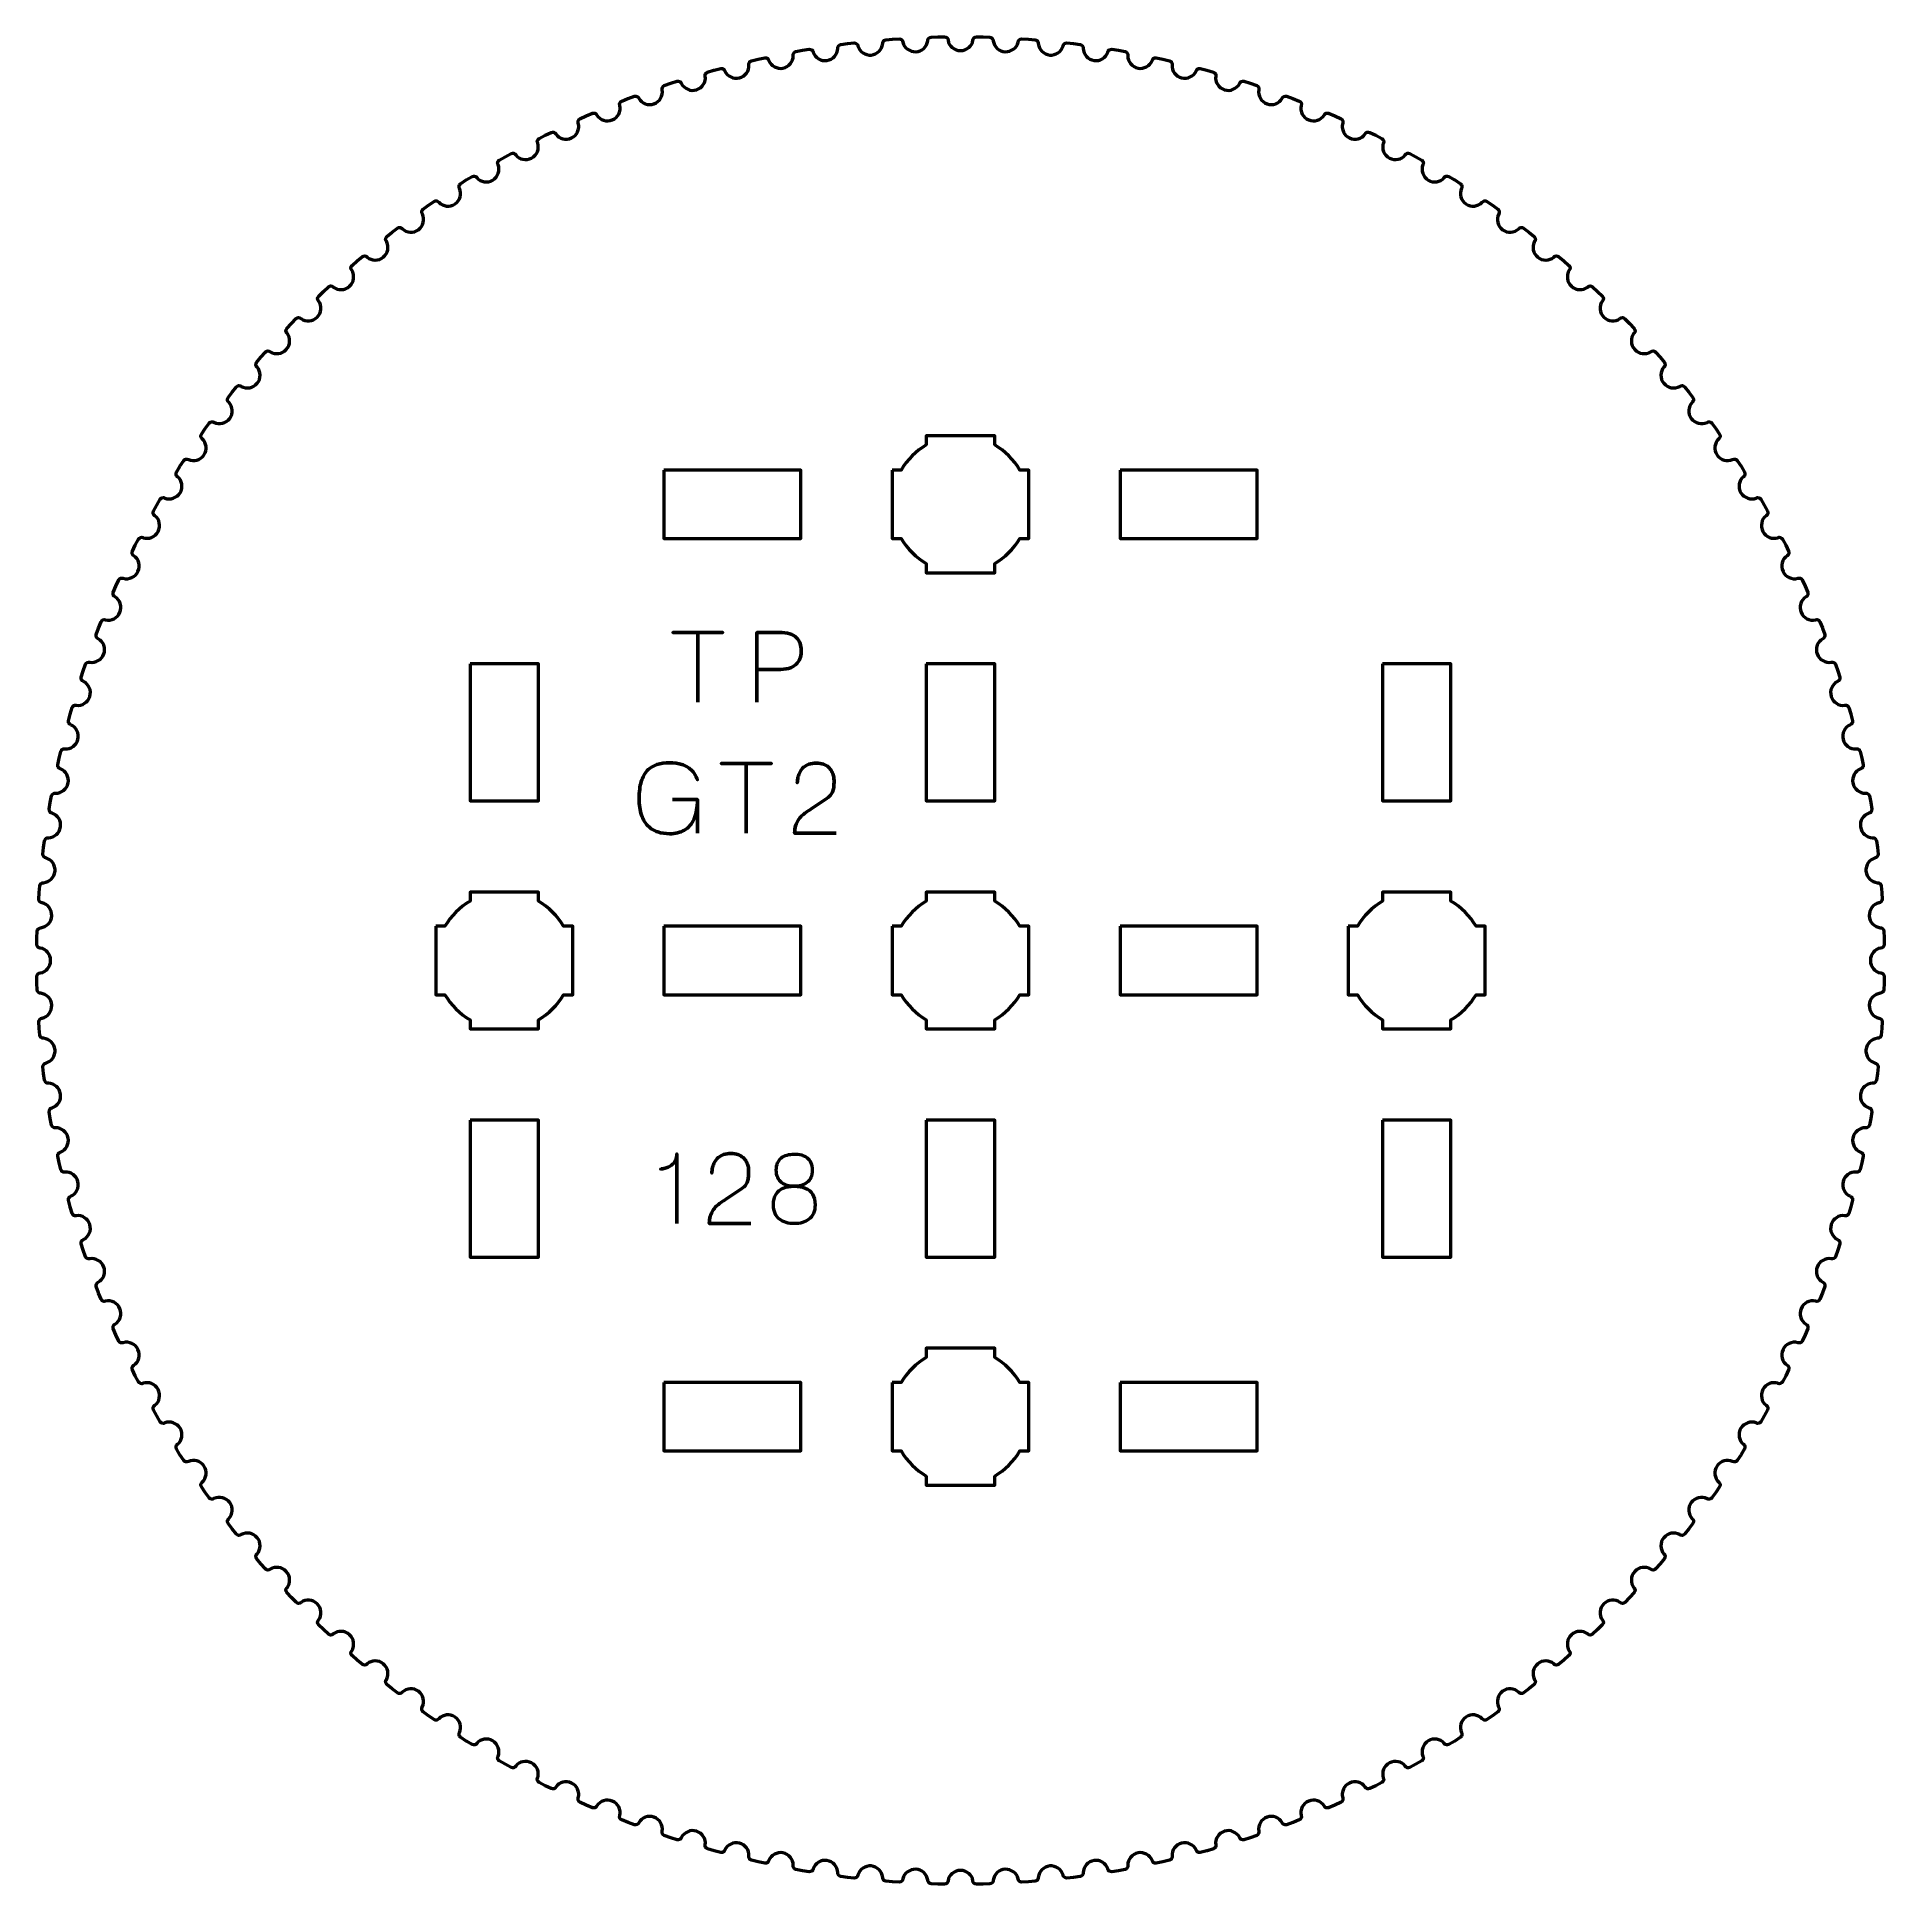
# Model space of a CAD drawing. Header units: centimetres. Extents: x -14.55 to -6.45, y -18.9 to -10.8.
import ezdxf

# ---------------------------------------------------------------- set-up
doc = ezdxf.new("R2010")
doc.units = ezdxf.units.CM
doc.header["$MEASUREMENT"] = 0
doc.layers.add('Layer 1', color=7, linetype='Continuous')

msp = doc.modelspace()

# ---------------------------------------------------------------- linework, layer by layer
at = {"layer": 'Layer 1', "lineweight": 53}
for points, knots in [([(-10.20208, -10.81115), (-10.20208, -10.81115), (-10.23189, -10.80972), (-10.23189, -10.80972), (-10.23189, -10.80972), (-10.24016, -10.80931), (-10.2472, -10.81569), (-10.24754, -10.82362), (-10.24754, -10.82362), (-10.25339, -10.84897), (-10.27702, -10.86755), (-10.30429, -10.86621), (-10.30429, -10.86621), (-10.33156, -10.86487), (-10.35325, -10.84407), (-10.35656, -10.81826), (-10.35656, -10.81826), (-10.35651, -10.81842), (-10.35651, -10.81822), (-10.3565, -10.81803), (-10.3565, -10.81803), (-10.35642, -10.81003), (-10.36268, -10.80329), (-10.37076, -10.8029), (-10.37076, -10.8029), (-10.37076, -10.8029), (-10.4006, -10.8014), (-10.4006, -10.8014), (-10.4006, -10.8014), (-10.4006, -10.8014), (-10.43046, -10.80143), (-10.43046, -10.80143), (-10.43046, -10.80143), (-10.43874, -10.80143), (-10.44546, -10.80815), (-10.44541, -10.81608), (-10.44541, -10.81608), (-10.45001, -10.84169), (-10.4727, -10.86141), (-10.5, -10.86141), (-10.5, -10.86141), (-10.5273, -10.86141), (-10.54999, -10.84169), (-10.55456, -10.81608), (-10.55456, -10.81608), (-10.5545, -10.81624), (-10.55451, -10.81604), (-10.55451, -10.81585), (-10.55451, -10.81585), (-10.55482, -10.80785), (-10.56141, -10.80143), (-10.5695, -10.80143), (-10.5695, -10.80143), (-10.5695, -10.80143), (-10.59938, -10.8014), (-10.59938, -10.8014), (-10.59938, -10.8014), (-10.59938, -10.8014), (-10.6292, -10.80289), (-10.6292, -10.80289), (-10.6292, -10.80289), (-10.63747, -10.8033), (-10.64385, -10.81034), (-10.64341, -10.81826), (-10.64341, -10.81826), (-10.64675, -10.84407), (-10.66844, -10.86487), (-10.69571, -10.86621), (-10.69571, -10.86621), (-10.72298, -10.86755), (-10.74661, -10.84897), (-10.75243, -10.82362), (-10.75243, -10.82362), (-10.75236, -10.82377), (-10.75238, -10.82357), (-10.75239, -10.82338), (-10.75239, -10.82338), (-10.75309, -10.81541), (-10.75999, -10.80932), (-10.76807, -10.80972), (-10.76807, -10.80972), (-10.76807, -10.80972), (-10.79791, -10.81115), (-10.79791, -10.81115), (-10.79791, -10.81115), (-10.79791, -10.81115), (-10.82762, -10.81411), (-10.82762, -10.81411), (-10.82762, -10.81411), (-10.83586, -10.81492), (-10.84189, -10.82227), (-10.84107, -10.83015), (-10.84107, -10.83015), (-10.84313, -10.85609), (-10.86378, -10.87794), (-10.89095, -10.88062), (-10.89095, -10.88062), (-10.91812, -10.88329), (-10.94263, -10.86589), (-10.94969, -10.84085), (-10.94969, -10.84085), (-10.94962, -10.84101), (-10.94964, -10.84081), (-10.94966, -10.84062), (-10.94966, -10.84062), (-10.95076, -10.83269), (-10.95794, -10.82694), (-10.96599, -10.82774), (-10.96599, -10.82774), (-10.96599, -10.82774), (-10.99575, -10.83064), (-10.99575, -10.83064), (-10.99575, -10.83064), (-10.99575, -10.83064), (-11.02526, -10.83505), (-11.02526, -10.83505), (-11.02526, -10.83505), (-11.03345, -10.83626), (-11.03911, -10.84389), (-11.0379, -10.85173), (-11.0379, -10.85173), (-11.03869, -10.87774), (-11.05824, -10.90057), (-11.08525, -10.90458), (-11.08525, -10.90458), (-11.11225, -10.90859), (-11.13759, -10.89241), (-11.14587, -10.86775), (-11.14587, -10.86775), (-11.14579, -10.8679), (-11.14582, -10.8677), (-11.14585, -10.86751), (-11.14585, -10.86751), (-11.14733, -10.85964), (-11.15479, -10.85426), (-11.1628, -10.85545), (-11.1628, -10.85545), (-11.1628, -10.85545), (-11.19236, -10.8598), (-11.19236, -10.8598), (-11.19236, -10.8598), (-11.19236, -10.8598), (-11.22163, -10.86566), (-11.22163, -10.86566), (-11.22163, -10.86566), (-11.22975, -10.86727), (-11.23503, -10.87517), (-11.23344, -10.88294), (-11.23344, -10.88294), (-11.23295, -10.90896), (-11.25136, -10.93272), (-11.27814, -10.93805), (-11.27814, -10.93805), (-11.30491, -10.94338), (-11.33101, -10.92846), (-11.34049, -10.90423), (-11.34049, -10.90423), (-11.3404, -10.90438), (-11.34045, -10.90419), (-11.34049, -10.904), (-11.34049, -10.904), (-11.34235, -10.89621), (-11.35007, -10.8912), (-11.358, -10.89278), (-11.358, -10.89278), (-11.358, -10.89278), (-11.38731, -10.89858), (-11.38731, -10.89858), (-11.38731, -10.89858), (-11.38731, -10.89858), (-11.41627, -10.90586), (-11.41627, -10.90586), (-11.41627, -10.90586), (-11.4243, -10.90788), (-11.42918, -10.91603), (-11.42721, -10.92371), (-11.42721, -10.92371), (-11.42545, -10.94967), (-11.44267, -10.97431), (-11.46915, -10.98094), (-11.46915, -10.98094), (-11.49563, -10.98758), (-11.52243, -10.97396), (-11.53309, -10.95023), (-11.53309, -10.95023), (-11.53299, -10.95037), (-11.53305, -10.95018), (-11.53309, -10.94999), (-11.53309, -10.94999), (-11.53534, -10.94231), (-11.54329, -10.93768), (-11.55114, -10.93965), (-11.55114, -10.93965), (-11.55114, -10.93965), (-11.58016, -10.94689), (-11.58016, -10.94689), (-11.58016, -10.94689), (-11.58016, -10.94689), (-11.58073, -10.94703), (-11.58073, -10.94703), (-11.58073, -10.94703), (-11.58073, -10.94703), (-11.60869, -10.95557), (-11.60869, -10.95557), (-11.60869, -10.95557), (-11.61662, -10.95798), (-11.6211, -10.96636), (-11.61875, -10.97393), (-11.61875, -10.97393), (-11.61571, -10.99978), (-11.6317, -11.02523), (-11.65783, -11.03316), (-11.65783, -11.03316), (-11.68395, -11.04108), (-11.71139, -11.0288), (-11.7232, -11.00562), (-11.7232, -11.00562), (-11.72309, -11.00575), (-11.72316, -11.00556), (-11.72321, -11.00538), (-11.72321, -11.00538), (-11.72583, -10.99782), (-11.734, -10.99359), (-11.74175, -10.99593), (-11.74175, -10.99593), (-11.74175, -10.99593), (-11.77036, -11.00458), (-11.77036, -11.00458), (-11.77036, -11.00458), (-11.77036, -11.00458), (-11.79845, -11.01467), (-11.79845, -11.01467), (-11.79845, -11.01467), (-11.80624, -11.01746), (-11.81031, -11.02605), (-11.80759, -11.0335), (-11.80759, -11.0335), (-11.80329, -11.05916), (-11.81801, -11.08537), (-11.84372, -11.09457), (-11.84372, -11.09457), (-11.86942, -11.10376), (-11.89743, -11.09284), (-11.91036, -11.07027), (-11.91036, -11.07027), (-11.91025, -11.0704), (-11.91032, -11.07021), (-11.91039, -11.07003), (-11.91039, -11.07003), (-11.91337, -11.06261), (-11.92174, -11.05878), (-11.92936, -11.06151), (-11.92936, -11.06151), (-11.92936, -11.06151), (-11.95752, -11.07155), (-11.95752, -11.07155), (-11.95752, -11.07155), (-11.95752, -11.07155), (-11.95809, -11.07175), (-11.95809, -11.07175), (-11.95809, -11.07175), (-11.95809, -11.07175), (-11.98507, -11.083), (-11.98507, -11.083), (-11.98507, -11.083), (-11.99272, -11.08617), (-11.99636, -11.09495), (-11.99328, -11.10225), (-11.99328, -11.10225), (-11.98773, -11.12767), (-12.00115, -11.15458), (-12.02637, -11.16502), (-12.02637, -11.16502), (-12.05159, -11.17547), (-12.0801, -11.16593), (-12.09412, -11.14402), (-12.09412, -11.14402), (-12.094, -11.14415), (-12.09409, -11.14397), (-12.09416, -11.14379), (-12.09416, -11.14379), (-12.09751, -11.13652), (-12.10606, -11.13311), (-12.11353, -11.13621), (-12.11353, -11.13621), (-12.11353, -11.13621), (-12.14115, -11.14761), (-12.14115, -11.14761), (-12.14115, -11.14761), (-12.14115, -11.14761), (-12.16812, -11.1604), (-12.16812, -11.1604), (-12.16812, -11.1604), (-12.17561, -11.16394), (-12.17881, -11.17289), (-12.17537, -11.18004), (-12.17537, -11.18004), (-12.16858, -11.20516), (-12.18066, -11.23269), (-12.20534, -11.24436), (-12.20534, -11.24436), (-12.23002, -11.25603), (-12.25896, -11.2479), (-12.27404, -11.22671), (-12.27404, -11.22671), (-12.27392, -11.22683), (-12.27402, -11.22665), (-12.2741, -11.22648), (-12.2741, -11.22648), (-12.2778, -11.21938), (-12.2865, -11.21639), (-12.29381, -11.21985), (-12.29381, -11.21985), (-12.29381, -11.21985), (-12.32083, -11.2326), (-12.32083, -11.2326), (-12.32083, -11.2326), (-12.32083, -11.2326), (-12.34715, -11.2467), (-12.34715, -11.2467), (-12.34715, -11.2467), (-12.35446, -11.2506), (-12.35721, -11.2597), (-12.35343, -11.26667), (-12.35343, -11.26667), (-12.34542, -11.29142), (-12.35613, -11.31951), (-12.38021, -11.33238), (-12.38021, -11.33238), (-12.40428, -11.34525), (-12.43359, -11.33855), (-12.44969, -11.31812), (-12.44969, -11.31812), (-12.44957, -11.31823), (-12.44967, -11.31806), (-12.44976, -11.31789), (-12.44976, -11.31789), (-12.4538, -11.31098), (-12.46264, -11.30843), (-12.46978, -11.31224), (-12.46978, -11.31224), (-12.46978, -11.31224), (-12.49617, -11.32632), (-12.49617, -11.32632), (-12.49617, -11.32632), (-12.49617, -11.32632), (-12.52173, -11.34167), (-12.52173, -11.34167), (-12.52173, -11.34167), (-12.52884, -11.34593), (-12.53115, -11.35515), (-12.52703, -11.36193), (-12.52703, -11.36193), (-12.51781, -11.38626), (-12.52713, -11.41484), (-12.55055, -11.42887), (-12.55055, -11.42887), (-12.57396, -11.44291), (-12.60356, -11.43766), (-12.62065, -11.41804), (-12.62065, -11.41804), (-12.62051, -11.41815), (-12.62062, -11.41798), (-12.62072, -11.41782), (-12.62072, -11.41782), (-12.6251, -11.41112), (-12.63405, -11.409), (-12.64099, -11.41316), (-12.64099, -11.41316), (-12.64099, -11.41316), (-12.66662, -11.42848), (-12.66662, -11.42848), (-12.66662, -11.42848), (-12.66662, -11.42848), (-12.69144, -11.4451), (-12.69144, -11.4451), (-12.69144, -11.4451), (-12.69833, -11.4497), (-12.70018, -11.45902), (-12.69574, -11.46559), (-12.69574, -11.46559), (-12.68533, -11.48944), (-12.69324, -11.51844), (-12.71594, -11.53361), (-12.71594, -11.53361), (-12.73864, -11.54878), (-12.76846, -11.54498), (-12.78649, -11.52623), (-12.78649, -11.52623), (-12.78635, -11.52633), (-12.78647, -11.52617), (-12.78658, -11.52601), (-12.78658, -11.52601), (-12.79128, -11.51953), (-12.80033, -11.51785), (-12.80705, -11.52235), (-12.80705, -11.52235), (-12.80705, -11.52235), (-12.83194, -11.53895), (-12.83194, -11.53895), (-12.83194, -11.53895), (-12.83194, -11.53895), (-12.83243, -11.53927), (-12.83243, -11.53927), (-12.83243, -11.53927), (-12.83243, -11.53927), (-12.85588, -11.55673), (-12.85588, -11.55673), (-12.85588, -11.55673), (-12.86253, -11.56167), (-12.86392, -11.57107), (-12.85916, -11.57741), (-12.85916, -11.57741), (-12.8476, -11.60072), (-12.85407, -11.63007), (-12.876, -11.64633), (-12.876, -11.64633), (-12.89793, -11.6626), (-12.9279, -11.66027), (-12.94683, -11.64243), (-12.94683, -11.64243), (-12.94668, -11.64252), (-12.94681, -11.64236), (-12.94692, -11.64221), (-12.94692, -11.64221), (-12.95194, -11.63597), (-12.96106, -11.63474), (-12.96755, -11.63956), (-12.96755, -11.63956), (-12.96755, -11.63956), (-12.99159, -11.65735), (-12.99159, -11.65735), (-12.99159, -11.65735), (-12.99159, -11.65735), (-12.99207, -11.6577), (-12.99207, -11.6577), (-12.99207, -11.6577), (-12.99207, -11.6577), (-13.01463, -11.6763), (-13.01463, -11.6763), (-13.01463, -11.6763), (-13.02103, -11.68155), (-13.02196, -11.69101), (-13.01689, -11.69711), (-13.01689, -11.69711), (-13.0042, -11.71982), (-13.00923, -11.74946), (-13.03033, -11.76678), (-13.03033, -11.76678), (-13.05144, -11.7841), (-13.08149, -11.78325), (-13.10127, -11.76635), (-13.10127, -11.76635), (-13.10112, -11.76644), (-13.10125, -11.76629), (-13.10137, -11.76614), (-13.10137, -11.76614), (-13.10669, -11.76015), (-13.11586, -11.75937), (-13.12211, -11.7645), (-13.12211, -11.7645), (-13.12211, -11.7645), (-13.14523, -11.78344), (-13.14523, -11.78344), (-13.14523, -11.78344), (-13.14523, -11.78344), (-13.16733, -11.80351), (-13.16733, -11.80351), (-13.16733, -11.80351), (-13.17346, -11.80907), (-13.17393, -11.81856), (-13.16857, -11.8244), (-13.16857, -11.8244), (-13.15478, -11.84647), (-13.15835, -11.87632), (-13.17857, -11.89465), (-13.17857, -11.89465), (-13.1988, -11.91298), (-13.22886, -11.91361), (-13.24944, -11.8977), (-13.24944, -11.8977), (-13.24929, -11.89778), (-13.24943, -11.89764), (-13.24956, -11.8975), (-13.24956, -11.8975), (-13.25516, -11.89178), (-13.26436, -11.89145), (-13.27035, -11.89688), (-13.27035, -11.89688), (-13.27035, -11.89688), (-13.29253, -11.91695), (-13.29253, -11.91695), (-13.29253, -11.91695), (-13.29253, -11.91695), (-13.29297, -11.91734), (-13.29297, -11.91734), (-13.29297, -11.91734), (-13.29297, -11.91734), (-13.3136, -11.93806), (-13.3136, -11.93806), (-13.3136, -11.93806), (-13.31945, -11.94391), (-13.31945, -11.95341), (-13.31381, -11.95899), (-13.31381, -11.95899), (-13.29895, -11.98035), (-13.30106, -12.01034), (-13.32036, -12.02964), (-13.32036, -12.02964), (-13.33966, -12.04894), (-13.36965, -12.05105), (-13.39099, -12.03617), (-13.39099, -12.03617), (-13.39084, -12.03624), (-13.39098, -12.0361), (-13.39112, -12.03597), (-13.39112, -12.03597), (-13.397, -12.03053), (-13.40619, -12.03065), (-13.41192, -12.03637), (-13.41192, -12.03637), (-13.41192, -12.03637), (-13.43305, -12.05746), (-13.43305, -12.05746), (-13.43305, -12.05746), (-13.43305, -12.05746), (-13.45309, -12.07962), (-13.45309, -12.07962), (-13.45309, -12.07962), (-13.45865, -12.08576), (-13.45819, -12.09525), (-13.45228, -12.10054), (-13.45228, -12.10054), (-13.43639, -12.12114), (-13.43702, -12.1512), (-13.45535, -12.17143), (-13.45535, -12.17143), (-13.47368, -12.19165), (-13.50353, -12.19522), (-13.52558, -12.18141), (-13.52558, -12.18141), (-13.52542, -12.18147), (-13.52557, -12.18135), (-13.52571, -12.18122), (-13.52571, -12.18122), (-13.53185, -12.17608), (-13.54103, -12.17665), (-13.54647, -12.18264), (-13.54647, -12.18264), (-13.54647, -12.18264), (-13.56656, -12.20477), (-13.56656, -12.20477), (-13.56656, -12.20477), (-13.56656, -12.20477), (-13.58547, -12.22786), (-13.58547, -12.22786), (-13.58547, -12.22786), (-13.59072, -12.23426), (-13.58979, -12.24372), (-13.58363, -12.24871), (-13.58363, -12.24871), (-13.56675, -12.26851), (-13.5659, -12.29856), (-13.58322, -12.31967), (-13.58322, -12.31967), (-13.60054, -12.34077), (-13.63018, -12.3458), (-13.65287, -12.33308), (-13.65287, -12.33308), (-13.65271, -12.33314), (-13.65287, -12.33302), (-13.65302, -12.3329), (-13.65302, -12.3329), (-13.6594, -12.32806), (-13.66855, -12.32908), (-13.67368, -12.33534), (-13.67368, -12.33534), (-13.67368, -12.33534), (-13.69264, -12.3584), (-13.69264, -12.3584), (-13.69264, -12.3584), (-13.69264, -12.3584), (-13.71042, -12.38241), (-13.71042, -12.38241), (-13.71042, -12.38241), (-13.71535, -12.38907), (-13.71395, -12.39847), (-13.70756, -12.40315), (-13.70756, -12.40315), (-13.68973, -12.4221), (-13.6874, -12.45207), (-13.70367, -12.474), (-13.70367, -12.474), (-13.71993, -12.49593), (-13.74928, -12.5024), (-13.77258, -12.49082), (-13.77258, -12.49082), (-13.77241, -12.49087), (-13.77258, -12.49076), (-13.77273, -12.49064), (-13.77273, -12.49064), (-13.77934, -12.48613), (-13.78842, -12.48759), (-13.79324, -12.49409), (-13.79324, -12.49409), (-13.79324, -12.49409), (-13.81105, -12.51806), (-13.81105, -12.51806), (-13.81105, -12.51806), (-13.81105, -12.51806), (-13.82763, -12.54291), (-13.82763, -12.54291), (-13.82763, -12.54291), (-13.83223, -12.5498), (-13.83037, -12.55912), (-13.82375, -12.56348), (-13.82375, -12.56348), (-13.80502, -12.58154), (-13.80122, -12.61136), (-13.81639, -12.63406), (-13.81639, -12.63406), (-13.83156, -12.65676), (-13.86056, -12.66467), (-13.88439, -12.65424), (-13.88439, -12.65424), (-13.88423, -12.65428), (-13.8844, -12.65418), (-13.88456, -12.65407), (-13.88456, -12.65407), (-13.89138, -12.64988), (-13.90038, -12.6518), (-13.90488, -12.65852), (-13.90488, -12.65852), (-13.90488, -12.65852), (-13.92152, -12.68337), (-13.92152, -12.68337), (-13.92152, -12.68337), (-13.92152, -12.68337), (-13.92184, -12.68387), (-13.92184, -12.68387), (-13.92184, -12.68387), (-13.92184, -12.68387), (-13.93682, -12.70897), (-13.93682, -12.70897), (-13.93682, -12.70897), (-13.94108, -12.71607), (-13.93877, -12.72529), (-13.93194, -12.72933), (-13.93194, -12.72933), (-13.91234, -12.74644), (-13.90709, -12.77604), (-13.92113, -12.79945), (-13.92113, -12.79945), (-13.93516, -12.82287), (-13.96374, -12.83219), (-13.98806, -12.82295), (-13.98806, -12.82295), (-13.98789, -12.82298), (-13.98807, -12.82288), (-13.98823, -12.82279), (-13.98823, -12.82279), (-13.99525, -12.81894), (-14.00415, -12.82129), (-14.0083, -12.82823), (-14.0083, -12.82823), (-14.0083, -12.82823), (-14.02368, -12.85383), (-14.02368, -12.85383), (-14.02368, -12.85383), (-14.02368, -12.85383), (-14.03774, -12.88019), (-14.03774, -12.88019), (-14.03774, -12.88019), (-14.04164, -12.88749), (-14.03888, -12.89659), (-14.03187, -12.90028), (-14.03187, -12.90028), (-14.01145, -12.91641), (-14.00475, -12.94572), (-14.01762, -12.96979), (-14.01762, -12.96979), (-14.03049, -12.99387), (-14.05858, -13.00458), (-14.08332, -12.99654), (-14.08332, -12.99654), (-14.08315, -12.99656), (-14.08333, -12.99648), (-14.0835, -12.99639), (-14.0835, -12.99639), (-14.0907, -12.99289), (-14.09947, -12.99568), (-14.10328, -13.00281), (-14.10328, -13.00281), (-14.10328, -13.00281), (-14.1174, -13.02917), (-14.1174, -13.02917), (-14.1174, -13.02917), (-14.1174, -13.02917), (-14.13013, -13.05615), (-14.13013, -13.05615), (-14.13013, -13.05615), (-14.13367, -13.06363), (-14.13047, -13.07258), (-14.12328, -13.07593), (-14.12328, -13.07593), (-14.1021, -13.09104), (-14.09397, -13.11998), (-14.10564, -13.14466), (-14.10564, -13.14466), (-14.11731, -13.16934), (-14.14484, -13.18142), (-14.16995, -13.1746), (-14.16995, -13.1746), (-14.16978, -13.17461), (-14.16996, -13.17454), (-14.17013, -13.17446), (-14.17013, -13.17446), (-14.1775, -13.17131), (-14.18612, -13.17453), (-14.18958, -13.18184), (-14.18958, -13.18184), (-14.18958, -13.18184), (-14.20238, -13.20884), (-14.20238, -13.20884), (-14.20238, -13.20884), (-14.20238, -13.20884), (-14.21378, -13.23643), (-14.21378, -13.23643), (-14.21378, -13.23643), (-14.21695, -13.24408), (-14.21331, -13.25286), (-14.20597, -13.25585), (-14.20597, -13.25585), (-14.18407, -13.2699), (-14.17453, -13.29841), (-14.18498, -13.32363), (-14.18498, -13.32363), (-14.19542, -13.34885), (-14.22233, -13.36227), (-14.24774, -13.35669), (-14.24774, -13.35669), (-14.24756, -13.3567), (-14.24775, -13.35663), (-14.24793, -13.35656), (-14.24793, -13.35656), (-14.25544, -13.35378), (-14.26389, -13.35741), (-14.26699, -13.36489), (-14.26699, -13.36489), (-14.26699, -13.36489), (-14.27844, -13.39247), (-14.27844, -13.39247), (-14.27844, -13.39247), (-14.27844, -13.39247), (-14.28848, -13.4206), (-14.28848, -13.4206), (-14.28848, -13.4206), (-14.29127, -13.4284), (-14.28721, -13.43699), (-14.27972, -13.43961), (-14.27972, -13.43961), (-14.25716, -13.45257), (-14.24624, -13.48058), (-14.25543, -13.50628), (-14.25543, -13.50628), (-14.26463, -13.53199), (-14.29084, -13.54671), (-14.31649, -13.54238), (-14.31649, -13.54238), (-14.31632, -13.54238), (-14.31651, -13.54232), (-14.31669, -13.54226), (-14.31669, -13.54226), (-14.32433, -13.53986), (-14.3326, -13.5439), (-14.33532, -13.55152), (-14.33532, -13.55152), (-14.33532, -13.55152), (-14.34542, -13.57964), (-14.34542, -13.57964), (-14.34542, -13.57964), (-14.34542, -13.57964), (-14.35405, -13.60822), (-14.35405, -13.60822), (-14.35405, -13.60822), (-14.35646, -13.61614), (-14.35198, -13.62452), (-14.34437, -13.62678), (-14.34437, -13.62678), (-14.3212, -13.63861), (-14.30892, -13.66605), (-14.31684, -13.69217), (-14.31684, -13.69217), (-14.32477, -13.7183), (-14.35022, -13.73429), (-14.37606, -13.73123), (-14.37606, -13.73123), (-14.37589, -13.73121), (-14.37608, -13.73117), (-14.37626, -13.73111), (-14.37626, -13.73111), (-14.38401, -13.72909), (-14.39207, -13.73353), (-14.39441, -13.74127), (-14.39441, -13.74127), (-14.39441, -13.74127), (-14.40311, -13.76984), (-14.40311, -13.76984), (-14.40311, -13.76984), (-14.40311, -13.76984), (-14.41034, -13.79882), (-14.41034, -13.79882), (-14.41034, -13.79882), (-14.41235, -13.80685), (-14.40747, -13.81501), (-14.39976, -13.81688), (-14.39976, -13.81688), (-14.37604, -13.82757), (-14.36242, -13.85437), (-14.36906, -13.88085), (-14.36906, -13.88085), (-14.37569, -13.90733), (-14.40033, -13.92455), (-14.42629, -13.92276), (-14.42629, -13.92276), (-14.42612, -13.92274), (-14.42631, -13.9227), (-14.4265, -13.92266), (-14.4265, -13.92266), (-14.43433, -13.92101), (-14.44216, -13.92585), (-14.44413, -13.93369), (-14.44413, -13.93369), (-14.44413, -13.93369), (-14.45142, -13.96267), (-14.45142, -13.96267), (-14.45142, -13.96267), (-14.45142, -13.96267), (-14.45721, -13.99196), (-14.45721, -13.99196), (-14.45721, -13.99196), (-14.45883, -14.00008), (-14.45355, -14.00798), (-14.44576, -14.00948), (-14.44576, -14.00948), (-14.42154, -14.01899), (-14.40662, -14.04509), (-14.41195, -14.07186), (-14.41195, -14.07186), (-14.41728, -14.09864), (-14.44104, -14.11705), (-14.46705, -14.11653), (-14.46705, -14.11653), (-14.46688, -14.11651), (-14.46708, -14.11648), (-14.46727, -14.11644), (-14.46727, -14.11644), (-14.47518, -14.11518), (-14.48276, -14.12039), (-14.48434, -14.12833), (-14.48434, -14.12833), (-14.48434, -14.12833), (-14.49019, -14.15762), (-14.49019, -14.15762), (-14.49019, -14.15762), (-14.49019, -14.15762), (-14.49455, -14.18716), (-14.49455, -14.18716), (-14.49455, -14.18716), (-14.49576, -14.19535), (-14.4901, -14.20299), (-14.48225, -14.2041), (-14.48225, -14.2041), (-14.45759, -14.21241), (-14.44141, -14.23775), (-14.44542, -14.26475), (-14.44542, -14.26475), (-14.44943, -14.29176), (-14.47226, -14.31131), (-14.49826, -14.31207), (-14.49826, -14.31207), (-14.4981, -14.31203), (-14.4983, -14.31202), (-14.49848, -14.31199), (-14.49848, -14.31199), (-14.50644, -14.31112), (-14.51376, -14.3167), (-14.51495, -14.3247), (-14.51495, -14.3247), (-14.51495, -14.3247), (-14.51936, -14.35425), (-14.51936, -14.35425), (-14.51936, -14.35425), (-14.51936, -14.35425), (-14.52226, -14.38397), (-14.52226, -14.38397), (-14.52226, -14.38397), (-14.52307, -14.39221), (-14.51704, -14.39955), (-14.50914, -14.40028), (-14.50914, -14.40028), (-14.48411, -14.40737), (-14.46671, -14.43188), (-14.46938, -14.45905), (-14.46938, -14.45905), (-14.47206, -14.48622), (-14.49391, -14.50687), (-14.51984, -14.5089), (-14.51984, -14.5089), (-14.51968, -14.50886), (-14.51988, -14.50885), (-14.52007, -14.50883), (-14.52007, -14.50883), (-14.52806, -14.50836), (-14.53509, -14.51429), (-14.53589, -14.52234), (-14.53589, -14.52234), (-14.53589, -14.52234), (-14.53885, -14.55207), (-14.53885, -14.55207), (-14.53885, -14.55207), (-14.53885, -14.55207), (-14.54028, -14.58189), (-14.54028, -14.58189), (-14.54028, -14.58189), (-14.54069, -14.59016), (-14.53431, -14.5972), (-14.52638, -14.59754), (-14.52638, -14.59754), (-14.50103, -14.60339), (-14.48245, -14.62702), (-14.48379, -14.65429), (-14.48379, -14.65429), (-14.48513, -14.68156), (-14.50593, -14.70325), (-14.53174, -14.70656), (-14.53174, -14.70656), (-14.53158, -14.70651), (-14.53178, -14.70651), (-14.53197, -14.7065), (-14.53197, -14.7065), (-14.53997, -14.70642), (-14.54671, -14.71268), (-14.5471, -14.72076), (-14.5471, -14.72076), (-14.5471, -14.72076), (-14.5486, -14.7506), (-14.5486, -14.7506), (-14.5486, -14.7506), (-14.5486, -14.7506), (-14.54857, -14.78046), (-14.54857, -14.78046), (-14.54857, -14.78046), (-14.54857, -14.78874), (-14.54185, -14.79546), (-14.53392, -14.79541), (-14.53392, -14.79541), (-14.50831, -14.80001), (-14.48859, -14.8227), (-14.48859, -14.85), (-14.48859, -14.85), (-14.48859, -14.8773), (-14.50831, -14.89999), (-14.53392, -14.90456), (-14.53392, -14.90456), (-14.53376, -14.9045), (-14.53396, -14.90451), (-14.53415, -14.90451), (-14.53415, -14.90451), (-14.54215, -14.90482), (-14.54857, -14.91141), (-14.54857, -14.9195), (-14.54857, -14.9195), (-14.54857, -14.9195), (-14.5486, -14.94938), (-14.5486, -14.94938), (-14.5486, -14.94938), (-14.5486, -14.94938), (-14.54711, -14.9792), (-14.54711, -14.9792), (-14.54711, -14.9792), (-14.5467, -14.98747), (-14.53966, -14.99385), (-14.53174, -14.99341), (-14.53174, -14.99341), (-14.50593, -14.99675), (-14.48513, -15.01844), (-14.48379, -15.04571), (-14.48379, -15.04571), (-14.48245, -15.07298), (-14.50103, -15.09661), (-14.52638, -15.10243), (-14.52638, -15.10243), (-14.52623, -15.10236), (-14.52643, -15.10238), (-14.52662, -15.10239), (-14.52662, -15.10239), (-14.53459, -15.10309), (-14.54068, -15.10999), (-14.54028, -15.11807), (-14.54028, -15.11807), (-14.54028, -15.11807), (-14.53885, -15.14791), (-14.53885, -15.14791), (-14.53885, -15.14791), (-14.53885, -15.14791), (-14.53589, -15.17762), (-14.53589, -15.17762), (-14.53589, -15.17762), (-14.53508, -15.18586), (-14.52773, -15.19189), (-14.51985, -15.19107), (-14.51985, -15.19107), (-14.49391, -15.19313), (-14.47206, -15.21378), (-14.46938, -15.24095), (-14.46938, -15.24095), (-14.46671, -15.26812), (-14.48411, -15.29263), (-14.50915, -15.29969), (-14.50915, -15.29969), (-14.50899, -15.29962), (-14.50919, -15.29964), (-14.50938, -15.29966), (-14.50938, -15.29966), (-14.51731, -15.30076), (-14.52306, -15.30794), (-14.52226, -15.31599), (-14.52226, -15.31599), (-14.52226, -15.31599), (-14.51936, -15.34575), (-14.51936, -15.34575), (-14.51936, -15.34575), (-14.51936, -15.34575), (-14.51495, -15.37526), (-14.51495, -15.37526), (-14.51495, -15.37526), (-14.51374, -15.38345), (-14.50611, -15.38911), (-14.49827, -15.3879), (-14.49827, -15.3879), (-14.47226, -15.38869), (-14.44943, -15.40824), (-14.44542, -15.43525), (-14.44542, -15.43525), (-14.44141, -15.46225), (-14.45759, -15.48759), (-14.48225, -15.49587), (-14.48225, -15.49587), (-14.4821, -15.49579), (-14.4823, -15.49582), (-14.48249, -15.49585), (-14.48249, -15.49585), (-14.49036, -15.49733), (-14.49574, -15.50479), (-14.49455, -15.5128), (-14.49455, -15.5128), (-14.49455, -15.5128), (-14.4902, -15.54236), (-14.4902, -15.54236), (-14.4902, -15.54236), (-14.4902, -15.54236), (-14.48434, -15.57163), (-14.48434, -15.57163), (-14.48434, -15.57163), (-14.48273, -15.57975), (-14.47483, -15.58503), (-14.46706, -15.58344), (-14.46706, -15.58344), (-14.44104, -15.58295), (-14.41728, -15.60136), (-14.41195, -15.62814), (-14.41195, -15.62814), (-14.40662, -15.65491), (-14.42154, -15.68101), (-14.44577, -15.69049), (-14.44577, -15.69049), (-14.44562, -15.6904), (-14.44581, -15.69045), (-14.446, -15.69049), (-14.446, -15.69049), (-14.45379, -15.69235), (-14.4588, -15.70007), (-14.45722, -15.708), (-14.45722, -15.708), (-14.45722, -15.708), (-14.45142, -15.73731), (-14.45142, -15.73731), (-14.45142, -15.73731), (-14.45142, -15.73731), (-14.44414, -15.76627), (-14.44414, -15.76627), (-14.44414, -15.76627), (-14.44212, -15.7743), (-14.43397, -15.77918), (-14.42629, -15.77721), (-14.42629, -15.77721), (-14.40033, -15.77545), (-14.37569, -15.79267), (-14.36906, -15.81915), (-14.36906, -15.81915), (-14.36242, -15.84563), (-14.37604, -15.87243), (-14.39977, -15.88309), (-14.39977, -15.88309), (-14.39963, -15.88299), (-14.39982, -15.88305), (-14.40001, -15.88309), (-14.40001, -15.88309), (-14.40769, -15.88534), (-14.41232, -15.89329), (-14.41035, -15.90114), (-14.41035, -15.90114), (-14.41035, -15.90114), (-14.40311, -15.93016), (-14.40311, -15.93016), (-14.40311, -15.93016), (-14.40311, -15.93016), (-14.40297, -15.93073), (-14.40297, -15.93073), (-14.40297, -15.93073), (-14.40297, -15.93073), (-14.39443, -15.95869), (-14.39443, -15.95869), (-14.39443, -15.95869), (-14.39202, -15.96662), (-14.38364, -15.9711), (-14.37607, -15.96875), (-14.37607, -15.96875), (-14.35022, -15.96571), (-14.32477, -15.9817), (-14.31684, -16.00783), (-14.31684, -16.00783), (-14.30892, -16.03395), (-14.3212, -16.06139), (-14.34438, -16.0732), (-14.34438, -16.0732), (-14.34425, -16.07309), (-14.34444, -16.07316), (-14.34462, -16.07321), (-14.34462, -16.07321), (-14.35218, -16.07583), (-14.35641, -16.084), (-14.35407, -16.09175), (-14.35407, -16.09175), (-14.35407, -16.09175), (-14.34542, -16.12036), (-14.34542, -16.12036), (-14.34542, -16.12036), (-14.34542, -16.12036), (-14.33533, -16.14845), (-14.33533, -16.14845), (-14.33533, -16.14845), (-14.33254, -16.15624), (-14.32395, -16.16031), (-14.3165, -16.15759), (-14.3165, -16.15759), (-14.29084, -16.15329), (-14.26463, -16.16801), (-14.25543, -16.19372), (-14.25543, -16.19372), (-14.24624, -16.21942), (-14.25716, -16.24743), (-14.27973, -16.26036), (-14.27973, -16.26036), (-14.2796, -16.26025), (-14.27979, -16.26032), (-14.27997, -16.26039), (-14.27997, -16.26039), (-14.28739, -16.26337), (-14.29122, -16.27174), (-14.28849, -16.27936), (-14.28849, -16.27936), (-14.28849, -16.27936), (-14.27845, -16.30752), (-14.27845, -16.30752), (-14.27845, -16.30752), (-14.27845, -16.30752), (-14.27825, -16.30809), (-14.27825, -16.30809), (-14.27825, -16.30809), (-14.27825, -16.30809), (-14.267, -16.33507), (-14.267, -16.33507), (-14.267, -16.33507), (-14.26383, -16.34272), (-14.25505, -16.34636), (-14.24775, -16.34328), (-14.24775, -16.34328), (-14.22233, -16.33773), (-14.19542, -16.35115), (-14.18498, -16.37637), (-14.18498, -16.37637), (-14.17453, -16.40159), (-14.18407, -16.4301), (-14.20598, -16.44412), (-14.20598, -16.44412), (-14.20585, -16.444), (-14.20603, -16.44409), (-14.20621, -16.44416), (-14.20621, -16.44416), (-14.21348, -16.44751), (-14.21689, -16.45606), (-14.21379, -16.46353), (-14.21379, -16.46353), (-14.21379, -16.46353), (-14.20239, -16.49115), (-14.20239, -16.49115), (-14.20239, -16.49115), (-14.20239, -16.49115), (-14.1896, -16.51812), (-14.1896, -16.51812), (-14.1896, -16.51812), (-14.18606, -16.52561), (-14.17711, -16.52881), (-14.16996, -16.52537), (-14.16996, -16.52537), (-14.14484, -16.51858), (-14.11731, -16.53066), (-14.10564, -16.55534), (-14.10564, -16.55534), (-14.09397, -16.58002), (-14.1021, -16.60896), (-14.12329, -16.62404), (-14.12329, -16.62404), (-14.12317, -16.62392), (-14.12335, -16.62402), (-14.12352, -16.6241), (-14.12352, -16.6241), (-14.13062, -16.6278), (-14.13361, -16.6365), (-14.13015, -16.64381), (-14.13015, -16.64381), (-14.13015, -16.64381), (-14.1174, -16.67083), (-14.1174, -16.67083), (-14.1174, -16.67083), (-14.1174, -16.67083), (-14.1033, -16.69715), (-14.1033, -16.69715), (-14.1033, -16.69715), (-14.0994, -16.70446), (-14.0903, -16.70721), (-14.08333, -16.70343), (-14.08333, -16.70343), (-14.05858, -16.69542), (-14.03049, -16.70613), (-14.01762, -16.73021), (-14.01762, -16.73021), (-14.00475, -16.75428), (-14.01145, -16.78359), (-14.03188, -16.79969), (-14.03188, -16.79969), (-14.03177, -16.79957), (-14.03194, -16.79967), (-14.03211, -16.79976), (-14.03211, -16.79976), (-14.03902, -16.8038), (-14.04157, -16.81264), (-14.03776, -16.81978), (-14.03776, -16.81978), (-14.03776, -16.81978), (-14.02368, -16.84617), (-14.02368, -16.84617), (-14.02368, -16.84617), (-14.02368, -16.84617), (-14.00833, -16.87173), (-14.00833, -16.87173), (-14.00833, -16.87173), (-14.00407, -16.87884), (-13.99485, -16.88115), (-13.98807, -16.87703), (-13.98807, -16.87703), (-13.96374, -16.86781), (-13.93516, -16.87713), (-13.92113, -16.90055), (-13.92113, -16.90055), (-13.90709, -16.92396), (-13.91234, -16.95356), (-13.93196, -16.97065), (-13.93196, -16.97065), (-13.93185, -16.97051), (-13.93202, -16.97062), (-13.93218, -16.97072), (-13.93218, -16.97072), (-13.93888, -16.9751), (-13.941, -16.98405), (-13.93684, -16.99099), (-13.93684, -16.99099), (-13.93684, -16.99099), (-13.92152, -17.01662), (-13.92152, -17.01662), (-13.92152, -17.01662), (-13.92152, -17.01662), (-13.9049, -17.04144), (-13.9049, -17.04144), (-13.9049, -17.04144), (-13.9003, -17.04833), (-13.89098, -17.05018), (-13.88441, -17.04574), (-13.88441, -17.04574), (-13.86056, -17.03533), (-13.83156, -17.04324), (-13.81639, -17.06594), (-13.81639, -17.06594), (-13.80122, -17.08864), (-13.80502, -17.11846), (-13.82377, -17.13649), (-13.82377, -17.13649), (-13.82367, -17.13635), (-13.82383, -17.13647), (-13.82399, -17.13658), (-13.82399, -17.13658), (-13.83047, -17.14128), (-13.83215, -17.15033), (-13.82765, -17.15705), (-13.82765, -17.15705), (-13.82765, -17.15705), (-13.81105, -17.18194), (-13.81105, -17.18194), (-13.81105, -17.18194), (-13.81105, -17.18194), (-13.81073, -17.18243), (-13.81073, -17.18243), (-13.81073, -17.18243), (-13.81073, -17.18243), (-13.79327, -17.20588), (-13.79327, -17.20588), (-13.79327, -17.20588), (-13.78833, -17.21253), (-13.77893, -17.21392), (-13.77259, -17.20916), (-13.77259, -17.20916), (-13.74928, -17.1976), (-13.71993, -17.20407), (-13.70367, -17.226), (-13.70367, -17.226), (-13.6874, -17.24793), (-13.68973, -17.2779), (-13.70757, -17.29683), (-13.70757, -17.29683), (-13.70748, -17.29668), (-13.70764, -17.29681), (-13.70779, -17.29692), (-13.70779, -17.29692), (-13.71403, -17.30194), (-13.71526, -17.31106), (-13.71044, -17.31755), (-13.71044, -17.31755), (-13.71044, -17.31755), (-13.69265, -17.34159), (-13.69265, -17.34159), (-13.69265, -17.34159), (-13.69265, -17.34159), (-13.6923, -17.34207), (-13.6923, -17.34207), (-13.6923, -17.34207), (-13.6923, -17.34207), (-13.6737, -17.36463), (-13.6737, -17.36463), (-13.6737, -17.36463), (-13.66845, -17.37103), (-13.65899, -17.37196), (-13.65289, -17.36689), (-13.65289, -17.36689), (-13.63018, -17.3542), (-13.60054, -17.35923), (-13.58322, -17.38033), (-13.58322, -17.38033), (-13.5659, -17.40144), (-13.56675, -17.43149), (-13.58365, -17.45127), (-13.58365, -17.45127), (-13.58356, -17.45112), (-13.58371, -17.45125), (-13.58386, -17.45137), (-13.58386, -17.45137), (-13.58985, -17.45669), (-13.59063, -17.46586), (-13.5855, -17.47211), (-13.5855, -17.47211), (-13.5855, -17.47211), (-13.56656, -17.49523), (-13.56656, -17.49523), (-13.56656, -17.49523), (-13.56656, -17.49523), (-13.54649, -17.51733), (-13.54649, -17.51733), (-13.54649, -17.51733), (-13.54093, -17.52346), (-13.53144, -17.52393), (-13.5256, -17.51857), (-13.5256, -17.51857), (-13.50353, -17.50478), (-13.47368, -17.50835), (-13.45535, -17.52857), (-13.45535, -17.52857), (-13.43702, -17.5488), (-13.43639, -17.57886), (-13.4523, -17.59944), (-13.4523, -17.59944), (-13.45222, -17.59929), (-13.45236, -17.59943), (-13.4525, -17.59956), (-13.4525, -17.59956), (-13.45822, -17.60516), (-13.45855, -17.61436), (-13.45312, -17.62035), (-13.45312, -17.62035), (-13.45312, -17.62035), (-13.43305, -17.64253), (-13.43305, -17.64253), (-13.43305, -17.64253), (-13.43305, -17.64253), (-13.43266, -17.64297), (-13.43266, -17.64297), (-13.43266, -17.64297), (-13.43266, -17.64297), (-13.41194, -17.6636), (-13.41194, -17.6636), (-13.41194, -17.6636), (-13.40609, -17.66945), (-13.39659, -17.66945), (-13.39101, -17.66381), (-13.39101, -17.66381), (-13.36965, -17.64895), (-13.33966, -17.65106), (-13.32036, -17.67036), (-13.32036, -17.67036), (-13.30106, -17.68966), (-13.29895, -17.71965), (-13.31383, -17.74099), (-13.31383, -17.74099), (-13.31376, -17.74084), (-13.3139, -17.74098), (-13.31403, -17.74112), (-13.31403, -17.74112), (-13.31947, -17.747), (-13.31935, -17.75619), (-13.31363, -17.76192), (-13.31363, -17.76192), (-13.31363, -17.76192), (-13.29254, -17.78305), (-13.29254, -17.78305), (-13.29254, -17.78305), (-13.29254, -17.78305), (-13.27038, -17.80309), (-13.27038, -17.80309), (-13.27038, -17.80309), (-13.26424, -17.80865), (-13.25475, -17.80819), (-13.24946, -17.80228), (-13.24946, -17.80228), (-13.22886, -17.78639), (-13.1988, -17.78702), (-13.17857, -17.80535), (-13.17857, -17.80535), (-13.15835, -17.82368), (-13.15478, -17.85353), (-13.16859, -17.87558), (-13.16859, -17.87558), (-13.16853, -17.87542), (-13.16865, -17.87557), (-13.16878, -17.87571), (-13.16878, -17.87571), (-13.17392, -17.88185), (-13.17335, -17.89103), (-13.16736, -17.89647), (-13.16736, -17.89647), (-13.16736, -17.89647), (-13.14523, -17.91656), (-13.14523, -17.91656), (-13.14523, -17.91656), (-13.14523, -17.91656), (-13.12214, -17.93547), (-13.12214, -17.93547), (-13.12214, -17.93547), (-13.11574, -17.94072), (-13.10628, -17.93979), (-13.10129, -17.93363), (-13.10129, -17.93363), (-13.08149, -17.91675), (-13.05144, -17.9159), (-13.03033, -17.93322), (-13.03033, -17.93322), (-13.00923, -17.95054), (-13.0042, -17.98018), (-13.01692, -18.00287), (-13.01692, -18.00287), (-13.01686, -18.00271), (-13.01698, -18.00287), (-13.0171, -18.00302), (-13.0171, -18.00302), (-13.02194, -18.0094), (-13.02092, -18.01855), (-13.01466, -18.02368), (-13.01466, -18.02368), (-13.01466, -18.02368), (-12.9916, -18.04264), (-12.9916, -18.04264), (-12.9916, -18.04264), (-12.9916, -18.04264), (-12.96759, -18.06042), (-12.96759, -18.06042), (-12.96759, -18.06042), (-12.96093, -18.06535), (-12.95153, -18.06395), (-12.94685, -18.05756), (-12.94685, -18.05756), (-12.9279, -18.03973), (-12.89793, -18.0374), (-12.876, -18.05367), (-12.876, -18.05367), (-12.85407, -18.06993), (-12.8476, -18.09928), (-12.85918, -18.12258), (-12.85918, -18.12258), (-12.85913, -18.12241), (-12.85924, -18.12258), (-12.85936, -18.12273), (-12.85936, -18.12273), (-12.86387, -18.12934), (-12.86241, -18.13842), (-12.85591, -18.14324), (-12.85591, -18.14324), (-12.85591, -18.14324), (-12.83194, -18.16105), (-12.83194, -18.16105), (-12.83194, -18.16105), (-12.83194, -18.16105), (-12.80709, -18.17763), (-12.80709, -18.17763), (-12.80709, -18.17763), (-12.8002, -18.18223), (-12.79088, -18.18037), (-12.78652, -18.17375), (-12.78652, -18.17375), (-12.76846, -18.15502), (-12.73864, -18.15122), (-12.71594, -18.16639), (-12.71594, -18.16639), (-12.69324, -18.18156), (-12.68533, -18.21056), (-12.69576, -18.23439), (-12.69576, -18.23439), (-12.69572, -18.23423), (-12.69582, -18.2344), (-12.69593, -18.23456), (-12.69593, -18.23456), (-12.70012, -18.24138), (-12.6982, -18.25038), (-12.69148, -18.25488), (-12.69148, -18.25488), (-12.69148, -18.25488), (-12.66663, -18.27152), (-12.66663, -18.27152), (-12.66663, -18.27152), (-12.66663, -18.27152), (-12.66613, -18.27184), (-12.66613, -18.27184), (-12.66613, -18.27184), (-12.66613, -18.27184), (-12.64103, -18.28682), (-12.64103, -18.28682), (-12.64103, -18.28682), (-12.63393, -18.29108), (-12.62471, -18.28877), (-12.62067, -18.28194), (-12.62067, -18.28194), (-12.60356, -18.26234), (-12.57396, -18.25709), (-12.55055, -18.27113), (-12.55055, -18.27113), (-12.52713, -18.28516), (-12.51781, -18.31374), (-12.52705, -18.33806), (-12.52705, -18.33806), (-12.52702, -18.33789), (-12.52712, -18.33807), (-12.52721, -18.33823), (-12.52721, -18.33823), (-12.53106, -18.34525), (-12.52871, -18.35415), (-12.52177, -18.3583), (-12.52177, -18.3583), (-12.52177, -18.3583), (-12.49617, -18.37368), (-12.49617, -18.37368), (-12.49617, -18.37368), (-12.49617, -18.37368), (-12.46981, -18.38774), (-12.46981, -18.38774), (-12.46981, -18.38774), (-12.46251, -18.39164), (-12.45341, -18.38888), (-12.44972, -18.38187), (-12.44972, -18.38187), (-12.43359, -18.36145), (-12.40428, -18.35475), (-12.38021, -18.36762), (-12.38021, -18.36762), (-12.35613, -18.38049), (-12.34542, -18.40858), (-12.35346, -18.43332), (-12.35346, -18.43332), (-12.35344, -18.43315), (-12.35352, -18.43333), (-12.35361, -18.4335), (-12.35361, -18.4335), (-12.35711, -18.4407), (-12.35432, -18.44947), (-12.34719, -18.45328), (-12.34719, -18.45328), (-12.34719, -18.45328), (-12.32083, -18.4674), (-12.32083, -18.4674), (-12.32083, -18.4674), (-12.32083, -18.4674), (-12.29385, -18.48013), (-12.29385, -18.48013), (-12.29385, -18.48013), (-12.28637, -18.48367), (-12.27742, -18.48047), (-12.27407, -18.47328), (-12.27407, -18.47328), (-12.25896, -18.4521), (-12.23002, -18.44397), (-12.20534, -18.45564), (-12.20534, -18.45564), (-12.18066, -18.46731), (-12.16858, -18.49484), (-12.1754, -18.51995), (-12.1754, -18.51995), (-12.17539, -18.51978), (-12.17546, -18.51996), (-12.17554, -18.52013), (-12.17554, -18.52013), (-12.17869, -18.5275), (-12.17547, -18.53612), (-12.16816, -18.53958), (-12.16816, -18.53958), (-12.16816, -18.53958), (-12.14116, -18.55238), (-12.14116, -18.55238), (-12.14116, -18.55238), (-12.14116, -18.55238), (-12.11357, -18.56378), (-12.11357, -18.56378), (-12.11357, -18.56378), (-12.10592, -18.56695), (-12.09714, -18.56331), (-12.09415, -18.55597), (-12.09415, -18.55597), (-12.0801, -18.53407), (-12.05159, -18.52453), (-12.02637, -18.53498), (-12.02637, -18.53498), (-12.00115, -18.54542), (-11.98773, -18.57233), (-11.99331, -18.59774), (-11.99331, -18.59774), (-11.9933, -18.59756), (-11.99337, -18.59775), (-11.99344, -18.59793), (-11.99344, -18.59793), (-11.99622, -18.60544), (-11.99259, -18.61389), (-11.98511, -18.61699), (-11.98511, -18.61699), (-11.98511, -18.61699), (-11.95753, -18.62844), (-11.95753, -18.62844), (-11.95753, -18.62844), (-11.95753, -18.62844), (-11.9294, -18.63848), (-11.9294, -18.63848), (-11.9294, -18.63848), (-11.9216, -18.64127), (-11.91301, -18.63721), (-11.91039, -18.62972), (-11.91039, -18.62972), (-11.89743, -18.60716), (-11.86942, -18.59624), (-11.84372, -18.60543), (-11.84372, -18.60543), (-11.81801, -18.61463), (-11.80329, -18.64084), (-11.80762, -18.66649), (-11.80762, -18.66649), (-11.80762, -18.66632), (-11.80768, -18.66651), (-11.80774, -18.66669), (-11.80774, -18.66669), (-11.81014, -18.67433), (-11.8061, -18.6826), (-11.79848, -18.68532), (-11.79848, -18.68532), (-11.79848, -18.68532), (-11.77036, -18.69542), (-11.77036, -18.69542), (-11.77036, -18.69542), (-11.77036, -18.69542), (-11.74178, -18.70405), (-11.74178, -18.70405), (-11.74178, -18.70405), (-11.73386, -18.70646), (-11.72548, -18.70198), (-11.72322, -18.69437), (-11.72322, -18.69437), (-11.71139, -18.6712), (-11.68395, -18.65892), (-11.65783, -18.66684), (-11.65783, -18.66684), (-11.6317, -18.67477), (-11.61571, -18.70022), (-11.61877, -18.72606), (-11.61877, -18.72606), (-11.61879, -18.72589), (-11.61883, -18.72608), (-11.61889, -18.72626), (-11.61889, -18.72626), (-11.62091, -18.73401), (-11.61647, -18.74207), (-11.60873, -18.74441), (-11.60873, -18.74441), (-11.60873, -18.74441), (-11.58016, -18.75311), (-11.58016, -18.75311), (-11.58016, -18.75311), (-11.58016, -18.75311), (-11.55118, -18.76034), (-11.55118, -18.76034), (-11.55118, -18.76034), (-11.54315, -18.76235), (-11.53499, -18.75747), (-11.53312, -18.74976), (-11.53312, -18.74976), (-11.52243, -18.72604), (-11.49563, -18.71242), (-11.46915, -18.71906), (-11.46915, -18.71906), (-11.44267, -18.72569), (-11.42545, -18.75033), (-11.42724, -18.77629), (-11.42724, -18.77629), (-11.42726, -18.77612), (-11.4273, -18.77631), (-11.42734, -18.7765), (-11.42734, -18.7765), (-11.42899, -18.78433), (-11.42415, -18.79216), (-11.41631, -18.79413), (-11.41631, -18.79413), (-11.41631, -18.79413), (-11.38733, -18.80142), (-11.38733, -18.80142), (-11.38733, -18.80142), (-11.38733, -18.80142), (-11.35804, -18.80721), (-11.35804, -18.80721), (-11.35804, -18.80721), (-11.34992, -18.80883), (-11.34202, -18.80355), (-11.34052, -18.79576), (-11.34052, -18.79576), (-11.33101, -18.77154), (-11.30491, -18.75662), (-11.27814, -18.76195), (-11.27814, -18.76195), (-11.25136, -18.76728), (-11.23295, -18.79104), (-11.23347, -18.81705), (-11.23347, -18.81705), (-11.23349, -18.81688), (-11.23352, -18.81708), (-11.23356, -18.81727), (-11.23356, -18.81727), (-11.23482, -18.82518), (-11.22961, -18.83276), (-11.22167, -18.83434), (-11.22167, -18.83434), (-11.22167, -18.83434), (-11.19238, -18.84019), (-11.19238, -18.84019), (-11.19238, -18.84019), (-11.19238, -18.84019), (-11.16284, -18.84455), (-11.16284, -18.84455), (-11.16284, -18.84455), (-11.15465, -18.84576), (-11.14701, -18.8401), (-11.1459, -18.83225), (-11.1459, -18.83225), (-11.13759, -18.80759), (-11.11225, -18.79141), (-11.08525, -18.79542), (-11.08525, -18.79542), (-11.05824, -18.79943), (-11.03869, -18.82226), (-11.03793, -18.84826), (-11.03793, -18.84826), (-11.03797, -18.8481), (-11.03798, -18.8483), (-11.03801, -18.84848), (-11.03801, -18.84848), (-11.03888, -18.85644), (-11.0333, -18.86376), (-11.0253, -18.86495), (-11.0253, -18.86495), (-11.0253, -18.86495), (-10.99575, -18.86936), (-10.99575, -18.86936), (-10.99575, -18.86936), (-10.99575, -18.86936), (-10.96603, -18.87226), (-10.96603, -18.87226), (-10.96603, -18.87226), (-10.95779, -18.87307), (-10.95045, -18.86704), (-10.94972, -18.85914), (-10.94972, -18.85914), (-10.94263, -18.83411), (-10.91812, -18.81671), (-10.89095, -18.81938), (-10.89095, -18.81938), (-10.86378, -18.82206), (-10.84313, -18.84391), (-10.8411, -18.86984), (-10.8411, -18.86984), (-10.84114, -18.86968), (-10.84115, -18.86988), (-10.84117, -18.87007), (-10.84117, -18.87007), (-10.84164, -18.87806), (-10.83571, -18.88509), (-10.82766, -18.88589), (-10.82766, -18.88589), (-10.82766, -18.88589), (-10.79793, -18.88885), (-10.79793, -18.88885), (-10.79793, -18.88885), (-10.79793, -18.88885), (-10.76811, -18.89028), (-10.76811, -18.89028), (-10.76811, -18.89028), (-10.75984, -18.89069), (-10.7528, -18.88431), (-10.75246, -18.87638), (-10.75246, -18.87638), (-10.74661, -18.85103), (-10.72298, -18.83245), (-10.69571, -18.83379), (-10.69571, -18.83379), (-10.66844, -18.83513), (-10.64675, -18.85593), (-10.64344, -18.88174), (-10.64344, -18.88174), (-10.64349, -18.88158), (-10.64349, -18.88178), (-10.6435, -18.88197), (-10.6435, -18.88197), (-10.64358, -18.88997), (-10.63732, -18.89671), (-10.62924, -18.8971), (-10.62924, -18.8971), (-10.62924, -18.8971), (-10.5994, -18.8986), (-10.5994, -18.8986), (-10.5994, -18.8986), (-10.5994, -18.8986), (-10.56954, -18.89857), (-10.56954, -18.89857), (-10.56954, -18.89857), (-10.56126, -18.89857), (-10.55454, -18.89185), (-10.55459, -18.88392), (-10.55459, -18.88392), (-10.54999, -18.85831), (-10.5273, -18.83859), (-10.5, -18.83859), (-10.5, -18.83859), (-10.4727, -18.83859), (-10.45001, -18.85831), (-10.44544, -18.88392), (-10.44544, -18.88392), (-10.4455, -18.88376), (-10.44549, -18.88396), (-10.44549, -18.88415), (-10.44549, -18.88415), (-10.44518, -18.89215), (-10.43859, -18.89857), (-10.4305, -18.89857), (-10.4305, -18.89857), (-10.4305, -18.89857), (-10.40062, -18.8986), (-10.40062, -18.8986), (-10.40062, -18.8986), (-10.40062, -18.8986), (-10.3708, -18.89711), (-10.3708, -18.89711), (-10.3708, -18.89711), (-10.36253, -18.8967), (-10.35615, -18.88966), (-10.35659, -18.88174), (-10.35659, -18.88174), (-10.35325, -18.85593), (-10.33156, -18.83513), (-10.30429, -18.83379), (-10.30429, -18.83379), (-10.27702, -18.83245), (-10.25339, -18.85103), (-10.24757, -18.87638), (-10.24757, -18.87638), (-10.24764, -18.87623), (-10.24762, -18.87643), (-10.24761, -18.87662), (-10.24761, -18.87662), (-10.24691, -18.88459), (-10.24001, -18.89068), (-10.23193, -18.89028), (-10.23193, -18.89028), (-10.23193, -18.89028), (-10.20209, -18.88885), (-10.20209, -18.88885), (-10.20209, -18.88885), (-10.20209, -18.88885), (-10.17238, -18.88589), (-10.17238, -18.88589), (-10.17238, -18.88589), (-10.16414, -18.88508), (-10.15811, -18.87773), (-10.15893, -18.86985), (-10.15893, -18.86985), (-10.15687, -18.84391), (-10.13622, -18.82206), (-10.10905, -18.81938), (-10.10905, -18.81938), (-10.08188, -18.81671), (-10.05737, -18.83411), (-10.05031, -18.85915), (-10.05031, -18.85915), (-10.05038, -18.85899), (-10.05036, -18.85919), (-10.05034, -18.85938), (-10.05034, -18.85938), (-10.04924, -18.86731), (-10.04206, -18.87306), (-10.03401, -18.87226), (-10.03401, -18.87226), (-10.03401, -18.87226), (-10.00425, -18.86936), (-10.00425, -18.86936), (-10.00425, -18.86936), (-10.00425, -18.86936), (-9.97474, -18.86495), (-9.97474, -18.86495), (-9.97474, -18.86495), (-9.96655, -18.86374), (-9.96089, -18.85611), (-9.9621, -18.84827), (-9.9621, -18.84827), (-9.96131, -18.82226), (-9.94176, -18.79943), (-9.91475, -18.79542), (-9.91475, -18.79542), (-9.88775, -18.79141), (-9.86241, -18.80759), (-9.85413, -18.83225), (-9.85413, -18.83225), (-9.85421, -18.8321), (-9.85418, -18.8323), (-9.85415, -18.83249), (-9.85415, -18.83249), (-9.85267, -18.84036), (-9.84521, -18.84574), (-9.8372, -18.84455), (-9.8372, -18.84455), (-9.8372, -18.84455), (-9.80764, -18.8402), (-9.80764, -18.8402), (-9.80764, -18.8402), (-9.80764, -18.8402), (-9.77837, -18.83434), (-9.77837, -18.83434), (-9.77837, -18.83434), (-9.77025, -18.83273), (-9.76497, -18.82483), (-9.76656, -18.81706), (-9.76656, -18.81706), (-9.76705, -18.79104), (-9.74864, -18.76728), (-9.72186, -18.76195), (-9.72186, -18.76195), (-9.69509, -18.75662), (-9.66899, -18.77154), (-9.65951, -18.79577), (-9.65951, -18.79577), (-9.6596, -18.79562), (-9.65955, -18.79581), (-9.65951, -18.796), (-9.65951, -18.796), (-9.65765, -18.80379), (-9.64993, -18.8088), (-9.642, -18.80722), (-9.642, -18.80722), (-9.642, -18.80722), (-9.61269, -18.80142), (-9.61269, -18.80142), (-9.61269, -18.80142), (-9.61269, -18.80142), (-9.58373, -18.79414), (-9.58373, -18.79414), (-9.58373, -18.79414), (-9.5757, -18.79212), (-9.57082, -18.78397), (-9.57279, -18.77629), (-9.57279, -18.77629), (-9.57455, -18.75033), (-9.55733, -18.72569), (-9.53085, -18.71906), (-9.53085, -18.71906), (-9.50437, -18.71242), (-9.47757, -18.72604), (-9.46691, -18.74977), (-9.46691, -18.74977), (-9.46701, -18.74963), (-9.46695, -18.74982), (-9.46691, -18.75001), (-9.46691, -18.75001), (-9.46466, -18.75769), (-9.45671, -18.76232), (-9.44886, -18.76035), (-9.44886, -18.76035), (-9.44886, -18.76035), (-9.41984, -18.75311), (-9.41984, -18.75311), (-9.41984, -18.75311), (-9.41984, -18.75311), (-9.41927, -18.75297), (-9.41927, -18.75297), (-9.41927, -18.75297), (-9.41927, -18.75297), (-9.39131, -18.74443), (-9.39131, -18.74443), (-9.39131, -18.74443), (-9.38338, -18.74202), (-9.3789, -18.73364), (-9.38125, -18.72607), (-9.38125, -18.72607), (-9.38429, -18.70022), (-9.3683, -18.67477), (-9.34217, -18.66684), (-9.34217, -18.66684), (-9.31605, -18.65892), (-9.28861, -18.6712), (-9.2768, -18.69438), (-9.2768, -18.69438), (-9.27691, -18.69425), (-9.27684, -18.69444), (-9.27679, -18.69462), (-9.27679, -18.69462), (-9.27417, -18.70218), (-9.266, -18.70641), (-9.25825, -18.70407), (-9.25825, -18.70407), (-9.25825, -18.70407), (-9.22964, -18.69542), (-9.22964, -18.69542), (-9.22964, -18.69542), (-9.22964, -18.69542), (-9.20155, -18.68533), (-9.20155, -18.68533), (-9.20155, -18.68533), (-9.19376, -18.68254), (-9.18969, -18.67395), (-9.19241, -18.6665), (-9.19241, -18.6665), (-9.19671, -18.64084), (-9.18199, -18.61463), (-9.15628, -18.60543), (-9.15628, -18.60543), (-9.13058, -18.59624), (-9.10257, -18.60716), (-9.08964, -18.62973), (-9.08964, -18.62973), (-9.08975, -18.6296), (-9.08968, -18.62979), (-9.08961, -18.62997), (-9.08961, -18.62997), (-9.08663, -18.63739), (-9.07826, -18.64122), (-9.07064, -18.63849), (-9.07064, -18.63849), (-9.07064, -18.63849), (-9.04248, -18.62845), (-9.04248, -18.62845), (-9.04248, -18.62845), (-9.04248, -18.62845), (-9.04191, -18.62825), (-9.04191, -18.62825), (-9.04191, -18.62825), (-9.04191, -18.62825), (-9.01493, -18.617), (-9.01493, -18.617), (-9.01493, -18.617), (-9.00728, -18.61383), (-9.00364, -18.60505), (-9.00672, -18.59775), (-9.00672, -18.59775), (-9.01227, -18.57233), (-8.99885, -18.54542), (-8.97363, -18.53498), (-8.97363, -18.53498), (-8.94841, -18.52453), (-8.9199, -18.53407), (-8.90588, -18.55598), (-8.90588, -18.55598), (-8.906, -18.55585), (-8.90591, -18.55603), (-8.90584, -18.55621), (-8.90584, -18.55621), (-8.90249, -18.56348), (-8.89394, -18.56689), (-8.88647, -18.56379), (-8.88647, -18.56379), (-8.88647, -18.56379), (-8.85885, -18.55239), (-8.85885, -18.55239), (-8.85885, -18.55239), (-8.85885, -18.55239), (-8.83188, -18.5396), (-8.83188, -18.5396), (-8.83188, -18.5396), (-8.82439, -18.53606), (-8.82119, -18.52711), (-8.82463, -18.51996), (-8.82463, -18.51996), (-8.83142, -18.49484), (-8.81934, -18.46731), (-8.79466, -18.45564), (-8.79466, -18.45564), (-8.76998, -18.44397), (-8.74104, -18.4521), (-8.72596, -18.47329), (-8.72596, -18.47329), (-8.72608, -18.47317), (-8.72598, -18.47335), (-8.7259, -18.47352), (-8.7259, -18.47352), (-8.7222, -18.48062), (-8.7135, -18.48361), (-8.70619, -18.48015), (-8.70619, -18.48015), (-8.70619, -18.48015), (-8.67917, -18.4674), (-8.67917, -18.4674), (-8.67917, -18.4674), (-8.67917, -18.4674), (-8.65285, -18.4533), (-8.65285, -18.4533), (-8.65285, -18.4533), (-8.64554, -18.4494), (-8.64279, -18.4403), (-8.64657, -18.43333), (-8.64657, -18.43333), (-8.65458, -18.40858), (-8.64387, -18.38049), (-8.61979, -18.36762), (-8.61979, -18.36762), (-8.59572, -18.35475), (-8.56641, -18.36145), (-8.55031, -18.38188), (-8.55031, -18.38188), (-8.55043, -18.38177), (-8.55033, -18.38194), (-8.55024, -18.38211), (-8.55024, -18.38211), (-8.5462, -18.38902), (-8.53736, -18.39157), (-8.53022, -18.38776), (-8.53022, -18.38776), (-8.53022, -18.38776), (-8.50383, -18.37368), (-8.50383, -18.37368), (-8.50383, -18.37368), (-8.50383, -18.37368), (-8.47827, -18.35833), (-8.47827, -18.35833), (-8.47827, -18.35833), (-8.47116, -18.35407), (-8.46885, -18.34485), (-8.47297, -18.33807), (-8.47297, -18.33807), (-8.48219, -18.31374), (-8.47287, -18.28516), (-8.44945, -18.27113), (-8.44945, -18.27113), (-8.42604, -18.25709), (-8.39644, -18.26234), (-8.37935, -18.28196), (-8.37935, -18.28196), (-8.37949, -18.28185), (-8.37938, -18.28202), (-8.37928, -18.28218), (-8.37928, -18.28218), (-8.3749, -18.28888), (-8.36595, -18.291), (-8.35901, -18.28684), (-8.35901, -18.28684), (-8.35901, -18.28684), (-8.33338, -18.27152), (-8.33338, -18.27152), (-8.33338, -18.27152), (-8.33338, -18.27152), (-8.30856, -18.2549), (-8.30856, -18.2549), (-8.30856, -18.2549), (-8.30167, -18.2503), (-8.29982, -18.24098), (-8.30426, -18.23441), (-8.30426, -18.23441), (-8.31467, -18.21056), (-8.30676, -18.18156), (-8.28406, -18.16639), (-8.28406, -18.16639), (-8.26136, -18.15122), (-8.23154, -18.15502), (-8.21351, -18.17377), (-8.21351, -18.17377), (-8.21365, -18.17367), (-8.21353, -18.17383), (-8.21342, -18.17399), (-8.21342, -18.17399), (-8.20872, -18.18047), (-8.19967, -18.18215), (-8.19295, -18.17765), (-8.19295, -18.17765), (-8.19295, -18.17765), (-8.16806, -18.16105), (-8.16806, -18.16105), (-8.16806, -18.16105), (-8.16806, -18.16105), (-8.16757, -18.16073), (-8.16757, -18.16073), (-8.16757, -18.16073), (-8.16757, -18.16073), (-8.14412, -18.14327), (-8.14412, -18.14327), (-8.14412, -18.14327), (-8.13747, -18.13833), (-8.13608, -18.12893), (-8.14084, -18.12259), (-8.14084, -18.12259), (-8.1524, -18.09928), (-8.14593, -18.06993), (-8.124, -18.05367), (-8.124, -18.05367), (-8.10207, -18.0374), (-8.0721, -18.03973), (-8.05317, -18.05757), (-8.05317, -18.05757), (-8.05332, -18.05748), (-8.05319, -18.05764), (-8.05308, -18.05779), (-8.05308, -18.05779), (-8.04806, -18.06403), (-8.03894, -18.06526), (-8.03245, -18.06044), (-8.03245, -18.06044), (-8.03245, -18.06044), (-8.00841, -18.04265), (-8.00841, -18.04265), (-8.00841, -18.04265), (-8.00841, -18.04265), (-8.00793, -18.0423), (-8.00793, -18.0423), (-8.00793, -18.0423), (-8.00793, -18.0423), (-7.98537, -18.0237), (-7.98537, -18.0237), (-7.98537, -18.0237), (-7.97897, -18.01845), (-7.97804, -18.00899), (-7.98311, -18.00289), (-7.98311, -18.00289), (-7.9958, -17.98018), (-7.99077, -17.95054), (-7.96967, -17.93322), (-7.96967, -17.93322), (-7.94856, -17.9159), (-7.91851, -17.91675), (-7.89873, -17.93365), (-7.89873, -17.93365), (-7.89888, -17.93356), (-7.89875, -17.93371), (-7.89863, -17.93386), (-7.89863, -17.93386), (-7.89331, -17.93985), (-7.88414, -17.94063), (-7.87789, -17.9355), (-7.87789, -17.9355), (-7.87789, -17.9355), (-7.85477, -17.91656), (-7.85477, -17.91656), (-7.85477, -17.91656), (-7.85477, -17.91656), (-7.83267, -17.89649), (-7.83267, -17.89649), (-7.83267, -17.89649), (-7.82654, -17.89093), (-7.82607, -17.88144), (-7.83143, -17.8756), (-7.83143, -17.8756), (-7.84522, -17.85353), (-7.84165, -17.82368), (-7.82143, -17.80535), (-7.82143, -17.80535), (-7.8012, -17.78702), (-7.77114, -17.78639), (-7.75056, -17.8023), (-7.75056, -17.8023), (-7.75071, -17.80222), (-7.75057, -17.80236), (-7.75044, -17.8025), (-7.75044, -17.8025), (-7.74484, -17.80822), (-7.73564, -17.80855), (-7.72965, -17.80312), (-7.72965, -17.80312), (-7.72965, -17.80312), (-7.70747, -17.78305), (-7.70747, -17.78305), (-7.70747, -17.78305), (-7.70747, -17.78305), (-7.70703, -17.78266), (-7.70703, -17.78266), (-7.70703, -17.78266), (-7.70703, -17.78266), (-7.6864, -17.76194), (-7.6864, -17.76194), (-7.6864, -17.76194), (-7.68055, -17.75609), (-7.68055, -17.74659), (-7.68619, -17.74101), (-7.68619, -17.74101), (-7.70105, -17.71965), (-7.69894, -17.68966), (-7.67964, -17.67036), (-7.67964, -17.67036), (-7.66034, -17.65106), (-7.63035, -17.64895), (-7.60901, -17.66383), (-7.60901, -17.66383), (-7.60916, -17.66376), (-7.60902, -17.6639), (-7.60888, -17.66403), (-7.60888, -17.66403), (-7.603, -17.66947), (-7.59381, -17.66935), (-7.58808, -17.66363), (-7.58808, -17.66363), (-7.58808, -17.66363), (-7.56695, -17.64254), (-7.56695, -17.64254), (-7.56695, -17.64254), (-7.56695, -17.64254), (-7.54691, -17.62038), (-7.54691, -17.62038), (-7.54691, -17.62038), (-7.54135, -17.61424), (-7.54181, -17.60475), (-7.54772, -17.59946), (-7.54772, -17.59946), (-7.56361, -17.57886), (-7.56298, -17.5488), (-7.54465, -17.52857), (-7.54465, -17.52857), (-7.52632, -17.50835), (-7.49647, -17.50478), (-7.47442, -17.51859), (-7.47442, -17.51859), (-7.47458, -17.51853), (-7.47443, -17.51865), (-7.47429, -17.51878), (-7.47429, -17.51878), (-7.46815, -17.52392), (-7.45897, -17.52335), (-7.45353, -17.51736), (-7.45353, -17.51736), (-7.45353, -17.51736), (-7.43344, -17.49523), (-7.43344, -17.49523), (-7.43344, -17.49523), (-7.43344, -17.49523), (-7.41453, -17.47214), (-7.41453, -17.47214), (-7.41453, -17.47214), (-7.40928, -17.46574), (-7.41021, -17.45628), (-7.41637, -17.45129), (-7.41637, -17.45129), (-7.43325, -17.43149), (-7.4341, -17.40144), (-7.41678, -17.38033), (-7.41678, -17.38033), (-7.39946, -17.35923), (-7.36982, -17.3542), (-7.34713, -17.36692), (-7.34713, -17.36692), (-7.34729, -17.36686), (-7.34713, -17.36698), (-7.34698, -17.3671), (-7.34698, -17.3671), (-7.3406, -17.37194), (-7.33145, -17.37092), (-7.32632, -17.36466), (-7.32632, -17.36466), (-7.32632, -17.36466), (-7.30736, -17.3416), (-7.30736, -17.3416), (-7.30736, -17.3416), (-7.30736, -17.3416), (-7.28958, -17.31759), (-7.28958, -17.31759), (-7.28958, -17.31759), (-7.28465, -17.31093), (-7.28605, -17.30153), (-7.29244, -17.29685), (-7.29244, -17.29685), (-7.31027, -17.2779), (-7.3126, -17.24793), (-7.29633, -17.226), (-7.29633, -17.226), (-7.28007, -17.20407), (-7.25072, -17.1976), (-7.22742, -17.20918), (-7.22742, -17.20918), (-7.22759, -17.20913), (-7.22742, -17.20924), (-7.22727, -17.20936), (-7.22727, -17.20936), (-7.22066, -17.21387), (-7.21158, -17.21241), (-7.20676, -17.20591), (-7.20676, -17.20591), (-7.20676, -17.20591), (-7.18895, -17.18194), (-7.18895, -17.18194), (-7.18895, -17.18194), (-7.18895, -17.18194), (-7.17237, -17.15709), (-7.17237, -17.15709), (-7.17237, -17.15709), (-7.16777, -17.1502), (-7.16963, -17.14088), (-7.17625, -17.13652), (-7.17625, -17.13652), (-7.19498, -17.11846), (-7.19878, -17.08864), (-7.18361, -17.06594), (-7.18361, -17.06594), (-7.16844, -17.04324), (-7.13944, -17.03533), (-7.11561, -17.04576), (-7.11561, -17.04576), (-7.11577, -17.04572), (-7.1156, -17.04582), (-7.11544, -17.04593), (-7.11544, -17.04593), (-7.10862, -17.05012), (-7.09962, -17.0482), (-7.09512, -17.04148), (-7.09512, -17.04148), (-7.09512, -17.04148), (-7.07848, -17.01663), (-7.07848, -17.01663), (-7.07848, -17.01663), (-7.07848, -17.01663), (-7.07816, -17.01613), (-7.07816, -17.01613), (-7.07816, -17.01613), (-7.07816, -17.01613), (-7.06318, -16.99103), (-7.06318, -16.99103), (-7.06318, -16.99103), (-7.05892, -16.98393), (-7.06123, -16.97471), (-7.06806, -16.97067), (-7.06806, -16.97067), (-7.08766, -16.95356), (-7.09291, -16.92396), (-7.07887, -16.90055), (-7.07887, -16.90055), (-7.06484, -16.87713), (-7.03626, -16.86781), (-7.01194, -16.87705), (-7.01194, -16.87705), (-7.01211, -16.87702), (-7.01193, -16.87712), (-7.01177, -16.87721), (-7.01177, -16.87721), (-7.00475, -16.88106), (-6.99585, -16.87871), (-6.9917, -16.87177), (-6.9917, -16.87177), (-6.9917, -16.87177), (-6.97632, -16.84617), (-6.97632, -16.84617), (-6.97632, -16.84617), (-6.97632, -16.84617), (-6.96226, -16.81981), (-6.96226, -16.81981), (-6.96226, -16.81981), (-6.95836, -16.81251), (-6.96112, -16.80341), (-6.96813, -16.79972), (-6.96813, -16.79972), (-6.98855, -16.78359), (-6.99525, -16.75428), (-6.98238, -16.73021), (-6.98238, -16.73021), (-6.96951, -16.70613), (-6.94142, -16.69542), (-6.91668, -16.70346), (-6.91668, -16.70346), (-6.91685, -16.70344), (-6.91667, -16.70352), (-6.9165, -16.70361), (-6.9165, -16.70361), (-6.9093, -16.70711), (-6.90053, -16.70432), (-6.89672, -16.69719), (-6.89672, -16.69719), (-6.89672, -16.69719), (-6.8826, -16.67083), (-6.8826, -16.67083), (-6.8826, -16.67083), (-6.8826, -16.67083), (-6.86987, -16.64385), (-6.86987, -16.64385), (-6.86987, -16.64385), (-6.86633, -16.63637), (-6.86953, -16.62742), (-6.87672, -16.62407), (-6.87672, -16.62407), (-6.8979, -16.60896), (-6.90603, -16.58002), (-6.89436, -16.55534), (-6.89436, -16.55534), (-6.88269, -16.53066), (-6.85516, -16.51858), (-6.83005, -16.5254), (-6.83005, -16.5254), (-6.83022, -16.52539), (-6.83004, -16.52546), (-6.82987, -16.52554), (-6.82987, -16.52554), (-6.8225, -16.52869), (-6.81388, -16.52547), (-6.81042, -16.51816), (-6.81042, -16.51816), (-6.81042, -16.51816), (-6.79762, -16.49116), (-6.79762, -16.49116), (-6.79762, -16.49116), (-6.79762, -16.49116), (-6.78622, -16.46357), (-6.78622, -16.46357), (-6.78622, -16.46357), (-6.78305, -16.45592), (-6.78669, -16.44714), (-6.79403, -16.44415), (-6.79403, -16.44415), (-6.81593, -16.4301), (-6.82547, -16.40159), (-6.81502, -16.37637), (-6.81502, -16.37637), (-6.80458, -16.35115), (-6.77767, -16.33773), (-6.75226, -16.34331), (-6.75226, -16.34331), (-6.75244, -16.3433), (-6.75225, -16.34337), (-6.75207, -16.34344), (-6.75207, -16.34344), (-6.74456, -16.34622), (-6.73611, -16.34259), (-6.73301, -16.33511), (-6.73301, -16.33511), (-6.73301, -16.33511), (-6.72156, -16.30753), (-6.72156, -16.30753), (-6.72156, -16.30753), (-6.72156, -16.30753), (-6.71152, -16.2794), (-6.71152, -16.2794), (-6.71152, -16.2794), (-6.70873, -16.2716), (-6.71279, -16.26301), (-6.72028, -16.26039), (-6.72028, -16.26039), (-6.74284, -16.24743), (-6.75376, -16.21942), (-6.74457, -16.19372), (-6.74457, -16.19372), (-6.73537, -16.16801), (-6.70916, -16.15329), (-6.68351, -16.15762), (-6.68351, -16.15762), (-6.68368, -16.15762), (-6.68349, -16.15768), (-6.68331, -16.15774), (-6.68331, -16.15774), (-6.67567, -16.16014), (-6.6674, -16.1561), (-6.66468, -16.14848), (-6.66468, -16.14848), (-6.66468, -16.14848), (-6.65458, -16.12036), (-6.65458, -16.12036), (-6.65458, -16.12036), (-6.65458, -16.12036), (-6.64595, -16.09178), (-6.64595, -16.09178), (-6.64595, -16.09178), (-6.64354, -16.08386), (-6.64802, -16.07548), (-6.65563, -16.07322), (-6.65563, -16.07322), (-6.6788, -16.06139), (-6.69108, -16.03395), (-6.68316, -16.00783), (-6.68316, -16.00783), (-6.67523, -15.9817), (-6.64978, -15.96571), (-6.62394, -15.96877), (-6.62394, -15.96877), (-6.62411, -15.96879), (-6.62392, -15.96883), (-6.62374, -15.96889), (-6.62374, -15.96889), (-6.61599, -15.97091), (-6.60793, -15.96647), (-6.60559, -15.95873), (-6.60559, -15.95873), (-6.60559, -15.95873), (-6.59689, -15.93016), (-6.59689, -15.93016), (-6.59689, -15.93016), (-6.59689, -15.93016), (-6.58966, -15.90118), (-6.58966, -15.90118), (-6.58966, -15.90118), (-6.58765, -15.89315), (-6.59253, -15.88499), (-6.60024, -15.88312), (-6.60024, -15.88312), (-6.62396, -15.87243), (-6.63758, -15.84563), (-6.63094, -15.81915), (-6.63094, -15.81915), (-6.62431, -15.79267), (-6.59967, -15.77545), (-6.57371, -15.77724), (-6.57371, -15.77724), (-6.57388, -15.77726), (-6.57369, -15.7773), (-6.5735, -15.77734), (-6.5735, -15.77734), (-6.56567, -15.77899), (-6.55784, -15.77415), (-6.55587, -15.76631), (-6.55587, -15.76631), (-6.55587, -15.76631), (-6.54858, -15.73733), (-6.54858, -15.73733), (-6.54858, -15.73733), (-6.54858, -15.73733), (-6.54279, -15.70804), (-6.54279, -15.70804), (-6.54279, -15.70804), (-6.54117, -15.69992), (-6.54645, -15.69202), (-6.55424, -15.69052), (-6.55424, -15.69052), (-6.57846, -15.68101), (-6.59338, -15.65491), (-6.58805, -15.62814), (-6.58805, -15.62814), (-6.58272, -15.60136), (-6.55896, -15.58295), (-6.53295, -15.58347), (-6.53295, -15.58347), (-6.53312, -15.58349), (-6.53292, -15.58352), (-6.53273, -15.58356), (-6.53273, -15.58356), (-6.52482, -15.58482), (-6.51724, -15.57961), (-6.51566, -15.57167), (-6.51566, -15.57167), (-6.51566, -15.57167), (-6.50981, -15.54238), (-6.50981, -15.54238), (-6.50981, -15.54238), (-6.50981, -15.54238), (-6.50545, -15.51284), (-6.50545, -15.51284), (-6.50545, -15.51284), (-6.50424, -15.50465), (-6.5099, -15.49701), (-6.51775, -15.4959), (-6.51775, -15.4959), (-6.54241, -15.48759), (-6.55859, -15.46225), (-6.55458, -15.43525), (-6.55458, -15.43525), (-6.55057, -15.40824), (-6.52774, -15.38869), (-6.50174, -15.38793), (-6.50174, -15.38793), (-6.5019, -15.38797), (-6.5017, -15.38798), (-6.50152, -15.38801), (-6.50152, -15.38801), (-6.49356, -15.38888), (-6.48624, -15.3833), (-6.48505, -15.3753), (-6.48505, -15.3753), (-6.48505, -15.3753), (-6.48064, -15.34575), (-6.48064, -15.34575), (-6.48064, -15.34575), (-6.48064, -15.34575), (-6.47774, -15.31603), (-6.47774, -15.31603), (-6.47774, -15.31603), (-6.47693, -15.30779), (-6.48296, -15.30045), (-6.49086, -15.29972), (-6.49086, -15.29972), (-6.51589, -15.29263), (-6.53329, -15.26812), (-6.53062, -15.24095), (-6.53062, -15.24095), (-6.52794, -15.21378), (-6.50609, -15.19313), (-6.48016, -15.1911), (-6.48016, -15.1911), (-6.48032, -15.19114), (-6.48012, -15.19115), (-6.47993, -15.19117), (-6.47993, -15.19117), (-6.47194, -15.19164), (-6.46491, -15.18571), (-6.46411, -15.17766), (-6.46411, -15.17766), (-6.46411, -15.17766), (-6.46115, -15.14793), (-6.46115, -15.14793), (-6.46115, -15.14793), (-6.46115, -15.14793), (-6.45972, -15.11811), (-6.45972, -15.11811), (-6.45972, -15.11811), (-6.45931, -15.10984), (-6.46569, -15.1028), (-6.47362, -15.10246), (-6.47362, -15.10246), (-6.49897, -15.09661), (-6.51755, -15.07298), (-6.51621, -15.04571), (-6.51621, -15.04571), (-6.51487, -15.01844), (-6.49407, -14.99675), (-6.46826, -14.99344), (-6.46826, -14.99344), (-6.46842, -14.99349), (-6.46822, -14.99349), (-6.46803, -14.9935), (-6.46803, -14.9935), (-6.46003, -14.99358), (-6.45329, -14.98732), (-6.4529, -14.97924), (-6.4529, -14.97924), (-6.4529, -14.97924), (-6.4514, -14.9494), (-6.4514, -14.9494), (-6.4514, -14.9494), (-6.4514, -14.9494), (-6.45143, -14.91954), (-6.45143, -14.91954), (-6.45143, -14.91954), (-6.45143, -14.91126), (-6.45815, -14.90454), (-6.46608, -14.90459), (-6.46608, -14.90459), (-6.49169, -14.89999), (-6.51141, -14.8773), (-6.51141, -14.85), (-6.51141, -14.85), (-6.51141, -14.8227), (-6.49169, -14.80001), (-6.46608, -14.79544), (-6.46608, -14.79544), (-6.46624, -14.7955), (-6.46604, -14.79549), (-6.46585, -14.79549), (-6.46585, -14.79549), (-6.45785, -14.79518), (-6.45143, -14.78859), (-6.45143, -14.7805), (-6.45143, -14.7805), (-6.45143, -14.7805), (-6.4514, -14.75062), (-6.4514, -14.75062), (-6.4514, -14.75062), (-6.4514, -14.75062), (-6.45289, -14.7208), (-6.45289, -14.7208), (-6.45289, -14.7208), (-6.4533, -14.71253), (-6.46034, -14.70615), (-6.46826, -14.70659), (-6.46826, -14.70659), (-6.49407, -14.70325), (-6.51487, -14.68156), (-6.51621, -14.65429), (-6.51621, -14.65429), (-6.51755, -14.62702), (-6.49897, -14.60339), (-6.47362, -14.59757), (-6.47362, -14.59757), (-6.47377, -14.59764), (-6.47357, -14.59762), (-6.47338, -14.59761), (-6.47338, -14.59761), (-6.46541, -14.59691), (-6.45932, -14.59001), (-6.45972, -14.58193), (-6.45972, -14.58193), (-6.45972, -14.58193), (-6.46115, -14.55209), (-6.46115, -14.55209), (-6.46115, -14.55209), (-6.46115, -14.55209), (-6.46411, -14.52238), (-6.46411, -14.52238), (-6.46411, -14.52238), (-6.46492, -14.51414), (-6.47227, -14.50811), (-6.48015, -14.50893), (-6.48015, -14.50893), (-6.50609, -14.50687), (-6.52794, -14.48622), (-6.53062, -14.45905), (-6.53062, -14.45905), (-6.53329, -14.43188), (-6.51589, -14.40737), (-6.49085, -14.40031), (-6.49085, -14.40031), (-6.49101, -14.40038), (-6.49081, -14.40036), (-6.49062, -14.40034), (-6.49062, -14.40034), (-6.48269, -14.39924), (-6.47694, -14.39206), (-6.47774, -14.38401), (-6.47774, -14.38401), (-6.47774, -14.38401), (-6.48064, -14.35425), (-6.48064, -14.35425), (-6.48064, -14.35425), (-6.48064, -14.35425), (-6.48505, -14.32474), (-6.48505, -14.32474), (-6.48505, -14.32474), (-6.48626, -14.31655), (-6.49389, -14.31089), (-6.50173, -14.3121), (-6.50173, -14.3121), (-6.52774, -14.31131), (-6.55057, -14.29176), (-6.55458, -14.26475), (-6.55458, -14.26475), (-6.55859, -14.23775), (-6.54241, -14.21241), (-6.51775, -14.20413), (-6.51775, -14.20413), (-6.5179, -14.20421), (-6.5177, -14.20418), (-6.51751, -14.20415), (-6.51751, -14.20415), (-6.50964, -14.20267), (-6.50426, -14.19521), (-6.50545, -14.1872), (-6.50545, -14.1872), (-6.50545, -14.1872), (-6.5098, -14.15764), (-6.5098, -14.15764), (-6.5098, -14.15764), (-6.5098, -14.15764), (-6.51566, -14.12837), (-6.51566, -14.12837), (-6.51566, -14.12837), (-6.51727, -14.12025), (-6.52517, -14.11497), (-6.53294, -14.11656), (-6.53294, -14.11656), (-6.55896, -14.11705), (-6.58272, -14.09864), (-6.58805, -14.07186), (-6.58805, -14.07186), (-6.59338, -14.04509), (-6.57846, -14.01899), (-6.55423, -14.00951), (-6.55423, -14.00951), (-6.55438, -14.0096), (-6.55419, -14.00955), (-6.554, -14.00951), (-6.554, -14.00951), (-6.54621, -14.00765), (-6.5412, -13.99993), (-6.54278, -13.992), (-6.54278, -13.992), (-6.54278, -13.992), (-6.54858, -13.96269), (-6.54858, -13.96269), (-6.54858, -13.96269), (-6.54858, -13.96269), (-6.55586, -13.93373), (-6.55586, -13.93373), (-6.55586, -13.93373), (-6.55788, -13.9257), (-6.56603, -13.92082), (-6.57371, -13.92279), (-6.57371, -13.92279), (-6.59967, -13.92455), (-6.62431, -13.90733), (-6.63094, -13.88085), (-6.63094, -13.88085), (-6.63758, -13.85437), (-6.62396, -13.82757), (-6.60023, -13.81691), (-6.60023, -13.81691), (-6.60037, -13.81701), (-6.60018, -13.81695), (-6.59999, -13.81691), (-6.59999, -13.81691), (-6.59231, -13.81466), (-6.58768, -13.80671), (-6.58965, -13.79886), (-6.58965, -13.79886), (-6.58965, -13.79886), (-6.59689, -13.76984), (-6.59689, -13.76984), (-6.59689, -13.76984), (-6.59689, -13.76984), (-6.59703, -13.76927), (-6.59703, -13.76927), (-6.59703, -13.76927), (-6.59703, -13.76927), (-6.60557, -13.74131), (-6.60557, -13.74131), (-6.60557, -13.74131), (-6.60798, -13.73338), (-6.61636, -13.7289), (-6.62393, -13.73125), (-6.62393, -13.73125), (-6.64978, -13.73429), (-6.67523, -13.7183), (-6.68316, -13.69217), (-6.68316, -13.69217), (-6.69108, -13.66605), (-6.6788, -13.63861), (-6.65562, -13.6268), (-6.65562, -13.6268), (-6.65575, -13.62691), (-6.65556, -13.62684), (-6.65538, -13.62679), (-6.65538, -13.62679), (-6.64782, -13.62417), (-6.64359, -13.616), (-6.64593, -13.60825), (-6.64593, -13.60825), (-6.64593, -13.60825), (-6.65458, -13.57964), (-6.65458, -13.57964), (-6.65458, -13.57964), (-6.65458, -13.57964), (-6.66467, -13.55155), (-6.66467, -13.55155), (-6.66467, -13.55155), (-6.66746, -13.54376), (-6.67605, -13.53969), (-6.6835, -13.54241), (-6.6835, -13.54241), (-6.70916, -13.54671), (-6.73537, -13.53199), (-6.74457, -13.50628), (-6.74457, -13.50628), (-6.75376, -13.48058), (-6.74284, -13.45257), (-6.72027, -13.43964), (-6.72027, -13.43964), (-6.7204, -13.43975), (-6.72021, -13.43968), (-6.72003, -13.43961), (-6.72003, -13.43961), (-6.71261, -13.43663), (-6.70878, -13.42826), (-6.71151, -13.42064), (-6.71151, -13.42064), (-6.71151, -13.42064), (-6.72155, -13.39248), (-6.72155, -13.39248), (-6.72155, -13.39248), (-6.72155, -13.39248), (-6.72175, -13.39191), (-6.72175, -13.39191), (-6.72175, -13.39191), (-6.72175, -13.39191), (-6.733, -13.36493), (-6.733, -13.36493), (-6.733, -13.36493), (-6.73617, -13.35728), (-6.74495, -13.35364), (-6.75225, -13.35672), (-6.75225, -13.35672), (-6.77767, -13.36227), (-6.80458, -13.34885), (-6.81502, -13.32363), (-6.81502, -13.32363), (-6.82547, -13.29841), (-6.81593, -13.2699), (-6.79402, -13.25588), (-6.79402, -13.25588), (-6.79415, -13.256), (-6.79397, -13.25591), (-6.79379, -13.25584), (-6.79379, -13.25584), (-6.78652, -13.25249), (-6.78311, -13.24394), (-6.78621, -13.23647), (-6.78621, -13.23647), (-6.78621, -13.23647), (-6.79761, -13.20885), (-6.79761, -13.20885), (-6.79761, -13.20885), (-6.79761, -13.20885), (-6.8104, -13.18188), (-6.8104, -13.18188), (-6.8104, -13.18188), (-6.81394, -13.17439), (-6.82289, -13.17119), (-6.83004, -13.17463), (-6.83004, -13.17463), (-6.85516, -13.18142), (-6.88269, -13.16934), (-6.89436, -13.14466), (-6.89436, -13.14466), (-6.90603, -13.11998), (-6.8979, -13.09104), (-6.87671, -13.07596), (-6.87671, -13.07596), (-6.87683, -13.07608), (-6.87665, -13.07598), (-6.87648, -13.0759), (-6.87648, -13.0759), (-6.86938, -13.0722), (-6.86639, -13.0635), (-6.86985, -13.05619), (-6.86985, -13.05619), (-6.86985, -13.05619), (-6.8826, -13.02917), (-6.8826, -13.02917), (-6.8826, -13.02917), (-6.8826, -13.02917), (-6.8967, -13.00285), (-6.8967, -13.00285), (-6.8967, -13.00285), (-6.9006, -12.99554), (-6.9097, -12.99279), (-6.91667, -12.99657), (-6.91667, -12.99657), (-6.94142, -13.00458), (-6.96951, -12.99387), (-6.98238, -12.96979), (-6.98238, -12.96979), (-6.99525, -12.94572), (-6.98855, -12.91641), (-6.96812, -12.90031), (-6.96812, -12.90031), (-6.96823, -12.90043), (-6.96806, -12.90033), (-6.96789, -12.90024), (-6.96789, -12.90024), (-6.96098, -12.8962), (-6.95843, -12.88736), (-6.96224, -12.88022), (-6.96224, -12.88022), (-6.96224, -12.88022), (-6.97632, -12.85383), (-6.97632, -12.85383), (-6.97632, -12.85383), (-6.97632, -12.85383), (-6.99167, -12.82827), (-6.99167, -12.82827), (-6.99167, -12.82827), (-6.99593, -12.82116), (-7.00515, -12.81885), (-7.01193, -12.82297), (-7.01193, -12.82297), (-7.03626, -12.83219), (-7.06484, -12.82287), (-7.07887, -12.79945), (-7.07887, -12.79945), (-7.09291, -12.77604), (-7.08766, -12.74644), (-7.06804, -12.72935), (-7.06804, -12.72935), (-7.06815, -12.72949), (-7.06798, -12.72938), (-7.06782, -12.72928), (-7.06782, -12.72928), (-7.06112, -12.7249), (-7.059, -12.71595), (-7.06316, -12.70901), (-7.06316, -12.70901), (-7.06316, -12.70901), (-7.07848, -12.68338), (-7.07848, -12.68338), (-7.07848, -12.68338), (-7.07848, -12.68338), (-7.0951, -12.65856), (-7.0951, -12.65856), (-7.0951, -12.65856), (-7.0997, -12.65167), (-7.10902, -12.64982), (-7.11559, -12.65426), (-7.11559, -12.65426), (-7.13944, -12.66467), (-7.16844, -12.65676), (-7.18361, -12.63406), (-7.18361, -12.63406), (-7.19878, -12.61136), (-7.19498, -12.58154), (-7.17623, -12.56351), (-7.17623, -12.56351), (-7.17633, -12.56365), (-7.17617, -12.56353), (-7.17601, -12.56342), (-7.17601, -12.56342), (-7.16953, -12.55872), (-7.16785, -12.54967), (-7.17235, -12.54295), (-7.17235, -12.54295), (-7.17235, -12.54295), (-7.18895, -12.51806), (-7.18895, -12.51806), (-7.18895, -12.51806), (-7.18895, -12.51806), (-7.18927, -12.51757), (-7.18927, -12.51757), (-7.18927, -12.51757), (-7.18927, -12.51757), (-7.20673, -12.49412), (-7.20673, -12.49412), (-7.20673, -12.49412), (-7.21167, -12.48747), (-7.22107, -12.48608), (-7.22741, -12.49084), (-7.22741, -12.49084), (-7.25072, -12.5024), (-7.28007, -12.49593), (-7.29633, -12.474), (-7.29633, -12.474), (-7.3126, -12.45207), (-7.31027, -12.4221), (-7.29243, -12.40317), (-7.29243, -12.40317), (-7.29252, -12.40332), (-7.29236, -12.40319), (-7.29221, -12.40308), (-7.29221, -12.40308), (-7.28597, -12.39806), (-7.28474, -12.38894), (-7.28956, -12.38245), (-7.28956, -12.38245), (-7.28956, -12.38245), (-7.30735, -12.35841), (-7.30735, -12.35841), (-7.30735, -12.35841), (-7.30735, -12.35841), (-7.3077, -12.35793), (-7.3077, -12.35793), (-7.3077, -12.35793), (-7.3077, -12.35793), (-7.3263, -12.33537), (-7.3263, -12.33537), (-7.3263, -12.33537), (-7.33155, -12.32897), (-7.34101, -12.32804), (-7.34711, -12.33311), (-7.34711, -12.33311), (-7.36982, -12.3458), (-7.39946, -12.34077), (-7.41678, -12.31967), (-7.41678, -12.31967), (-7.4341, -12.29856), (-7.43325, -12.26851), (-7.41635, -12.24873), (-7.41635, -12.24873), (-7.41644, -12.24888), (-7.41629, -12.24875), (-7.41614, -12.24863), (-7.41614, -12.24863), (-7.41015, -12.24331), (-7.40937, -12.23414), (-7.4145, -12.22789), (-7.4145, -12.22789), (-7.4145, -12.22789), (-7.43344, -12.20477), (-7.43344, -12.20477), (-7.43344, -12.20477), (-7.43344, -12.20477), (-7.45351, -12.18267), (-7.45351, -12.18267), (-7.45351, -12.18267), (-7.45907, -12.17654), (-7.46856, -12.17607), (-7.4744, -12.18143), (-7.4744, -12.18143), (-7.49647, -12.19522), (-7.52632, -12.19165), (-7.54465, -12.17143), (-7.54465, -12.17143), (-7.56298, -12.1512), (-7.56361, -12.12114), (-7.5477, -12.10056), (-7.5477, -12.10056), (-7.54778, -12.10071), (-7.54764, -12.10057), (-7.5475, -12.10044), (-7.5475, -12.10044), (-7.54178, -12.09484), (-7.54145, -12.08564), (-7.54688, -12.07965), (-7.54688, -12.07965), (-7.54688, -12.07965), (-7.56695, -12.05747), (-7.56695, -12.05747), (-7.56695, -12.05747), (-7.56695, -12.05747), (-7.56734, -12.05703), (-7.56734, -12.05703), (-7.56734, -12.05703), (-7.56734, -12.05703), (-7.58806, -12.0364), (-7.58806, -12.0364), (-7.58806, -12.0364), (-7.59391, -12.03055), (-7.60341, -12.03055), (-7.60899, -12.03619), (-7.60899, -12.03619), (-7.63035, -12.05105), (-7.66034, -12.04894), (-7.67964, -12.02964), (-7.67964, -12.02964), (-7.69894, -12.01034), (-7.70105, -11.98035), (-7.68617, -11.95901), (-7.68617, -11.95901), (-7.68624, -11.95916), (-7.6861, -11.95902), (-7.68597, -11.95888), (-7.68597, -11.95888), (-7.68053, -11.953), (-7.68065, -11.94381), (-7.68637, -11.93808), (-7.68637, -11.93808), (-7.68637, -11.93808), (-7.70746, -11.91695), (-7.70746, -11.91695), (-7.70746, -11.91695), (-7.70746, -11.91695), (-7.72962, -11.89691), (-7.72962, -11.89691), (-7.72962, -11.89691), (-7.73576, -11.89135), (-7.74525, -11.89181), (-7.75054, -11.89772), (-7.75054, -11.89772), (-7.77114, -11.91361), (-7.8012, -11.91298), (-7.82143, -11.89465), (-7.82143, -11.89465), (-7.84165, -11.87632), (-7.84522, -11.84647), (-7.83141, -11.82442), (-7.83141, -11.82442), (-7.83147, -11.82458), (-7.83135, -11.82443), (-7.83122, -11.82429), (-7.83122, -11.82429), (-7.82608, -11.81815), (-7.82665, -11.80897), (-7.83264, -11.80353), (-7.83264, -11.80353), (-7.83264, -11.80353), (-7.85477, -11.78344), (-7.85477, -11.78344), (-7.85477, -11.78344), (-7.85477, -11.78344), (-7.87786, -11.76453), (-7.87786, -11.76453), (-7.87786, -11.76453), (-7.88426, -11.75928), (-7.89372, -11.76021), (-7.89871, -11.76637), (-7.89871, -11.76637), (-7.91851, -11.78325), (-7.94856, -11.7841), (-7.96967, -11.76678), (-7.96967, -11.76678), (-7.99077, -11.74946), (-7.9958, -11.71982), (-7.98308, -11.69713), (-7.98308, -11.69713), (-7.98314, -11.69729), (-7.98302, -11.69713), (-7.9829, -11.69698), (-7.9829, -11.69698), (-7.97806, -11.6906), (-7.97908, -11.68145), (-7.98534, -11.67632), (-7.98534, -11.67632), (-7.98534, -11.67632), (-8.0084, -11.65736), (-8.0084, -11.65736), (-8.0084, -11.65736), (-8.0084, -11.65736), (-8.03241, -11.63958), (-8.03241, -11.63958), (-8.03241, -11.63958), (-8.03907, -11.63465), (-8.04847, -11.63605), (-8.05315, -11.64244), (-8.05315, -11.64244), (-8.0721, -11.66027), (-8.10207, -11.6626), (-8.124, -11.64633), (-8.124, -11.64633), (-8.14593, -11.63007), (-8.1524, -11.60072), (-8.14082, -11.57742), (-8.14082, -11.57742), (-8.14087, -11.57759), (-8.14076, -11.57742), (-8.14064, -11.57727), (-8.14064, -11.57727), (-8.13613, -11.57066), (-8.13759, -11.56158), (-8.14409, -11.55676), (-8.14409, -11.55676), (-8.14409, -11.55676), (-8.16806, -11.53895), (-8.16806, -11.53895), (-8.16806, -11.53895), (-8.16806, -11.53895), (-8.19291, -11.52237), (-8.19291, -11.52237), (-8.19291, -11.52237), (-8.1998, -11.51777), (-8.20912, -11.51963), (-8.21348, -11.52625), (-8.21348, -11.52625), (-8.23154, -11.54498), (-8.26136, -11.54878), (-8.28406, -11.53361), (-8.28406, -11.53361), (-8.30676, -11.51844), (-8.31467, -11.48944), (-8.30424, -11.46561), (-8.30424, -11.46561), (-8.30428, -11.46577), (-8.30418, -11.4656), (-8.30407, -11.46544), (-8.30407, -11.46544), (-8.29988, -11.45862), (-8.3018, -11.44962), (-8.30852, -11.44512), (-8.30852, -11.44512), (-8.30852, -11.44512), (-8.33337, -11.42848), (-8.33337, -11.42848), (-8.33337, -11.42848), (-8.33337, -11.42848), (-8.33387, -11.42816), (-8.33387, -11.42816), (-8.33387, -11.42816), (-8.33387, -11.42816), (-8.35897, -11.41318), (-8.35897, -11.41318), (-8.35897, -11.41318), (-8.36607, -11.40892), (-8.37529, -11.41123), (-8.37933, -11.41806), (-8.37933, -11.41806), (-8.39644, -11.43766), (-8.42604, -11.44291), (-8.44945, -11.42887), (-8.44945, -11.42887), (-8.47287, -11.41484), (-8.48219, -11.38626), (-8.47295, -11.36194), (-8.47295, -11.36194), (-8.47298, -11.36211), (-8.47288, -11.36193), (-8.47279, -11.36177), (-8.47279, -11.36177), (-8.46894, -11.35475), (-8.47129, -11.34585), (-8.47823, -11.3417), (-8.47823, -11.3417), (-8.47823, -11.3417), (-8.50383, -11.32632), (-8.50383, -11.32632), (-8.50383, -11.32632), (-8.50383, -11.32632), (-8.53019, -11.31226), (-8.53019, -11.31226), (-8.53019, -11.31226), (-8.53749, -11.30836), (-8.54659, -11.31112), (-8.55028, -11.31813), (-8.55028, -11.31813), (-8.56641, -11.33855), (-8.59572, -11.34525), (-8.61979, -11.33238), (-8.61979, -11.33238), (-8.64387, -11.31951), (-8.65458, -11.29142), (-8.64654, -11.26668), (-8.64654, -11.26668), (-8.64656, -11.26685), (-8.64648, -11.26667), (-8.64639, -11.2665), (-8.64639, -11.2665), (-8.64289, -11.2593), (-8.64568, -11.25053), (-8.65281, -11.24672), (-8.65281, -11.24672), (-8.65281, -11.24672), (-8.67917, -11.2326), (-8.67917, -11.2326), (-8.67917, -11.2326), (-8.67917, -11.2326), (-8.70615, -11.21987), (-8.70615, -11.21987), (-8.70615, -11.21987), (-8.71363, -11.21633), (-8.72258, -11.21953), (-8.72593, -11.22672), (-8.72593, -11.22672), (-8.74104, -11.2479), (-8.76998, -11.25603), (-8.79466, -11.24436), (-8.79466, -11.24436), (-8.81934, -11.23269), (-8.83142, -11.20516), (-8.8246, -11.18005), (-8.8246, -11.18005), (-8.82461, -11.18022), (-8.82454, -11.18004), (-8.82446, -11.17987), (-8.82446, -11.17987), (-8.82131, -11.1725), (-8.82453, -11.16388), (-8.83184, -11.16042), (-8.83184, -11.16042), (-8.83184, -11.16042), (-8.85884, -11.14762), (-8.85884, -11.14762), (-8.85884, -11.14762), (-8.85884, -11.14762), (-8.88643, -11.13622), (-8.88643, -11.13622), (-8.88643, -11.13622), (-8.89408, -11.13305), (-8.90286, -11.13669), (-8.90585, -11.14403), (-8.90585, -11.14403), (-8.9199, -11.16593), (-8.94841, -11.17547), (-8.97363, -11.16502), (-8.97363, -11.16502), (-8.99885, -11.15458), (-9.01227, -11.12767), (-9.00669, -11.10226), (-9.00669, -11.10226), (-9.0067, -11.10244), (-9.00663, -11.10225), (-9.00656, -11.10207), (-9.00656, -11.10207), (-9.00378, -11.09456), (-9.00741, -11.08611), (-9.01489, -11.08301), (-9.01489, -11.08301), (-9.01489, -11.08301), (-9.04247, -11.07156), (-9.04247, -11.07156), (-9.04247, -11.07156), (-9.04247, -11.07156), (-9.0706, -11.06152), (-9.0706, -11.06152), (-9.0706, -11.06152), (-9.0784, -11.05873), (-9.08699, -11.06279), (-9.08961, -11.07028), (-9.08961, -11.07028), (-9.10257, -11.09284), (-9.13058, -11.10376), (-9.15628, -11.09457), (-9.15628, -11.09457), (-9.18199, -11.08537), (-9.19671, -11.05916), (-9.19238, -11.03351), (-9.19238, -11.03351), (-9.19238, -11.03368), (-9.19232, -11.03349), (-9.19226, -11.03331), (-9.19226, -11.03331), (-9.18986, -11.02567), (-9.1939, -11.0174), (-9.20152, -11.01468), (-9.20152, -11.01468), (-9.20152, -11.01468), (-9.22964, -11.00458), (-9.22964, -11.00458), (-9.22964, -11.00458), (-9.22964, -11.00458), (-9.25822, -10.99595), (-9.25822, -10.99595), (-9.25822, -10.99595), (-9.26614, -10.99354), (-9.27452, -10.99802), (-9.27678, -11.00563), (-9.27678, -11.00563), (-9.28861, -11.0288), (-9.31605, -11.04108), (-9.34217, -11.03316), (-9.34217, -11.03316), (-9.3683, -11.02523), (-9.38429, -10.99978), (-9.38123, -10.97394), (-9.38123, -10.97394), (-9.38121, -10.97411), (-9.38117, -10.97392), (-9.38111, -10.97374), (-9.38111, -10.97374), (-9.37909, -10.96599), (-9.38353, -10.95793), (-9.39127, -10.95559), (-9.39127, -10.95559), (-9.39127, -10.95559), (-9.41984, -10.94689), (-9.41984, -10.94689), (-9.41984, -10.94689), (-9.41984, -10.94689), (-9.44882, -10.93966), (-9.44882, -10.93966), (-9.44882, -10.93966), (-9.45685, -10.93765), (-9.46501, -10.94253), (-9.46688, -10.95024), (-9.46688, -10.95024), (-9.47757, -10.97396), (-9.50437, -10.98758), (-9.53085, -10.98094), (-9.53085, -10.98094), (-9.55733, -10.97431), (-9.57455, -10.94967), (-9.57276, -10.92371), (-9.57276, -10.92371), (-9.57274, -10.92388), (-9.5727, -10.92369), (-9.57266, -10.9235), (-9.57266, -10.9235), (-9.57101, -10.91567), (-9.57585, -10.90784), (-9.58369, -10.90587), (-9.58369, -10.90587), (-9.58369, -10.90587), (-9.61267, -10.89858), (-9.61267, -10.89858), (-9.61267, -10.89858), (-9.61267, -10.89858), (-9.64196, -10.89279), (-9.64196, -10.89279), (-9.64196, -10.89279), (-9.65008, -10.89117), (-9.65798, -10.89645), (-9.65948, -10.90424), (-9.65948, -10.90424), (-9.66899, -10.92846), (-9.69509, -10.94338), (-9.72186, -10.93805), (-9.72186, -10.93805), (-9.74864, -10.93272), (-9.76705, -10.90896), (-9.76653, -10.88295), (-9.76653, -10.88295), (-9.76651, -10.88312), (-9.76648, -10.88292), (-9.76644, -10.88273), (-9.76644, -10.88273), (-9.76518, -10.87482), (-9.77039, -10.86724), (-9.77833, -10.86566), (-9.77833, -10.86566), (-9.77833, -10.86566), (-9.80762, -10.85981), (-9.80762, -10.85981), (-9.80762, -10.85981), (-9.80762, -10.85981), (-9.83716, -10.85545), (-9.83716, -10.85545), (-9.83716, -10.85545), (-9.84535, -10.85424), (-9.85299, -10.8599), (-9.8541, -10.86775), (-9.8541, -10.86775), (-9.86241, -10.89241), (-9.88775, -10.90859), (-9.91475, -10.90458), (-9.91475, -10.90458), (-9.94176, -10.90057), (-9.96131, -10.87774), (-9.96207, -10.85174), (-9.96207, -10.85174), (-9.96203, -10.8519), (-9.96202, -10.8517), (-9.96199, -10.85152), (-9.96199, -10.85152), (-9.96112, -10.84356), (-9.9667, -10.83624), (-9.9747, -10.83505), (-9.9747, -10.83505), (-9.9747, -10.83505), (-10.00425, -10.83064), (-10.00425, -10.83064), (-10.00425, -10.83064), (-10.00425, -10.83064), (-10.03397, -10.82774), (-10.03397, -10.82774), (-10.03397, -10.82774), (-10.04221, -10.82693), (-10.04955, -10.83296), (-10.05028, -10.84086), (-10.05028, -10.84086), (-10.05737, -10.86589), (-10.08188, -10.88329), (-10.10905, -10.88062), (-10.10905, -10.88062), (-10.13622, -10.87794), (-10.15687, -10.85609), (-10.1589, -10.83016), (-10.1589, -10.83016), (-10.15886, -10.83032), (-10.15885, -10.83012), (-10.15883, -10.82993), (-10.15883, -10.82993), (-10.15836, -10.82194), (-10.16429, -10.81491), (-10.17234, -10.81411), (-10.17234, -10.81411), (-10.17234, -10.81411), (-10.20208, -10.81115), (-10.20208, -10.81115)], [0, 0, 0, 0, 0.001087, 0.001087, 0.001087, 0.001087, 0.0021739, 0.0021739, 0.0021739, 0.0021739, 0.0032609, 0.0032609, 0.0032609, 0.0032609, 0.0043478, 0.0043478, 0.0043478, 0.0043478, 0.0054348, 0.0054348, 0.0054348, 0.0054348, 0.0065217, 0.0065217, 0.0065217, 0.0065217, 0.0076087, 0.0076087, 0.0076087, 0.0076087, 0.0086957, 0.0086957, 0.0086957, 0.0086957, 0.0097826, 0.0097826, 0.0097826, 0.0097826, 0.0108696, 0.0108696, 0.0108696, 0.0108696, 0.0119565, 0.0119565, 0.0119565, 0.0119565, 0.0130435, 0.0130435, 0.0130435, 0.0130435, 0.0141304, 0.0141304, 0.0141304, 0.0141304, 0.0152174, 0.0152174, 0.0152174, 0.0152174, 0.0163043, 0.0163043, 0.0163043, 0.0163043, 0.0173913, 0.0173913, 0.0173913, 0.0173913, 0.0184783, 0.0184783, 0.0184783, 0.0184783, 0.0195652, 0.0195652, 0.0195652, 0.0195652, 0.0206522, 0.0206522, 0.0206522, 0.0206522, 0.0217391, 0.0217391, 0.0217391, 0.0217391, 0.0228261, 0.0228261, 0.0228261, 0.0228261, 0.023913, 0.023913, 0.023913, 0.023913, 0.025, 0.025, 0.025, 0.025, 0.026087, 0.026087, 0.026087, 0.026087, 0.0271739, 0.0271739, 0.0271739, 0.0271739, 0.0282609, 0.0282609, 0.0282609, 0.0282609, 0.0293478, 0.0293478, 0.0293478, 0.0293478, 0.0304348, 0.0304348, 0.0304348, 0.0304348, 0.0315217, 0.0315217, 0.0315217, 0.0315217, 0.0326087, 0.0326087, 0.0326087, 0.0326087, 0.0336957, 0.0336957, 0.0336957, 0.0336957, 0.0347826, 0.0347826, 0.0347826, 0.0347826, 0.0358696, 0.0358696, 0.0358696, 0.0358696, 0.0369565, 0.0369565, 0.0369565, 0.0369565, 0.0380435, 0.0380435, 0.0380435, 0.0380435, 0.0391304, 0.0391304, 0.0391304, 0.0391304, 0.0402174, 0.0402174, 0.0402174, 0.0402174, 0.0413043, 0.0413043, 0.0413043, 0.0413043, 0.0423913, 0.0423913, 0.0423913, 0.0423913, 0.0434783, 0.0434783, 0.0434783, 0.0434783, 0.0445652, 0.0445652, 0.0445652, 0.0445652, 0.0456522, 0.0456522, 0.0456522, 0.0456522, 0.0467391, 0.0467391, 0.0467391, 0.0467391, 0.0478261, 0.0478261, 0.0478261, 0.0478261, 0.048913, 0.048913, 0.048913, 0.048913, 0.05, 0.05, 0.05, 0.05, 0.051087, 0.051087, 0.051087, 0.051087, 0.0521739, 0.0521739, 0.0521739, 0.0521739, 0.0532609, 0.0532609, 0.0532609, 0.0532609, 0.0543478, 0.0543478, 0.0543478, 0.0543478, 0.0554348, 0.0554348, 0.0554348, 0.0554348, 0.0565217, 0.0565217, 0.0565217, 0.0565217, 0.0576087, 0.0576087, 0.0576087, 0.0576087, 0.0586957, 0.0586957, 0.0586957, 0.0586957, 0.0597826, 0.0597826, 0.0597826, 0.0597826, 0.0608696, 0.0608696, 0.0608696, 0.0608696, 0.0619565, 0.0619565, 0.0619565, 0.0619565, 0.0630435, 0.0630435, 0.0630435, 0.0630435, 0.0641304, 0.0641304, 0.0641304, 0.0641304, 0.0652174, 0.0652174, 0.0652174, 0.0652174, 0.0663043, 0.0663043, 0.0663043, 0.0663043, 0.0673913, 0.0673913, 0.0673913, 0.0673913, 0.0684783, 0.0684783, 0.0684783, 0.0684783, 0.0695652, 0.0695652, 0.0695652, 0.0695652, 0.0706522, 0.0706522, 0.0706522, 0.0706522, 0.0717391, 0.0717391, 0.0717391, 0.0717391, 0.0728261, 0.0728261, 0.0728261, 0.0728261, 0.073913, 0.073913, 0.073913, 0.073913, 0.075, 0.075, 0.075, 0.075, 0.076087, 0.076087, 0.076087, 0.076087, 0.0771739, 0.0771739, 0.0771739, 0.0771739, 0.0782609, 0.0782609, 0.0782609, 0.0782609, 0.0793478, 0.0793478, 0.0793478, 0.0793478, 0.0804348, 0.0804348, 0.0804348, 0.0804348, 0.0815217, 0.0815217, 0.0815217, 0.0815217, 0.0826087, 0.0826087, 0.0826087, 0.0826087, 0.0836957, 0.0836957, 0.0836957, 0.0836957, 0.0847826, 0.0847826, 0.0847826, 0.0847826, 0.0858696, 0.0858696, 0.0858696, 0.0858696, 0.0869565, 0.0869565, 0.0869565, 0.0869565, 0.0880435, 0.0880435, 0.0880435, 0.0880435, 0.0891304, 0.0891304, 0.0891304, 0.0891304, 0.0902174, 0.0902174, 0.0902174, 0.0902174, 0.0913043, 0.0913043, 0.0913043, 0.0913043, 0.0923913, 0.0923913, 0.0923913, 0.0923913, 0.0934783, 0.0934783, 0.0934783, 0.0934783, 0.0945652, 0.0945652, 0.0945652, 0.0945652, 0.0956522, 0.0956522, 0.0956522, 0.0956522, 0.0967391, 0.0967391, 0.0967391, 0.0967391, 0.0978261, 0.0978261, 0.0978261, 0.0978261, 0.098913, 0.098913, 0.098913, 0.098913, 0.1, 0.1, 0.1, 0.1, 0.101087, 0.101087, 0.101087, 0.101087, 0.1021739, 0.1021739, 0.1021739, 0.1021739, 0.1032609, 0.1032609, 0.1032609, 0.1032609, 0.1043478, 0.1043478, 0.1043478, 0.1043478, 0.1054348, 0.1054348, 0.1054348, 0.1054348, 0.1065217, 0.1065217, 0.1065217, 0.1065217, 0.1076087, 0.1076087, 0.1076087, 0.1076087, 0.1086957, 0.1086957, 0.1086957, 0.1086957, 0.1097826, 0.1097826, 0.1097826, 0.1097826, 0.1108696, 0.1108696, 0.1108696, 0.1108696, 0.1119565, 0.1119565, 0.1119565, 0.1119565, 0.1130435, 0.1130435, 0.1130435, 0.1130435, 0.1141304, 0.1141304, 0.1141304, 0.1141304, 0.1152174, 0.1152174, 0.1152174, 0.1152174, 0.1163043, 0.1163043, 0.1163043, 0.1163043, 0.1173913, 0.1173913, 0.1173913, 0.1173913, 0.1184783, 0.1184783, 0.1184783, 0.1184783, 0.1195652, 0.1195652, 0.1195652, 0.1195652, 0.1206522, 0.1206522, 0.1206522, 0.1206522, 0.1217391, 0.1217391, 0.1217391, 0.1217391, 0.1228261, 0.1228261, 0.1228261, 0.1228261, 0.123913, 0.123913, 0.123913, 0.123913, 0.125, 0.125, 0.125, 0.125, 0.126087, 0.126087, 0.126087, 0.126087, 0.1271739, 0.1271739, 0.1271739, 0.1271739, 0.1282609, 0.1282609, 0.1282609, 0.1282609, 0.1293478, 0.1293478, 0.1293478, 0.1293478, 0.1304348, 0.1304348, 0.1304348, 0.1304348, 0.1315217, 0.1315217, 0.1315217, 0.1315217, 0.1326087, 0.1326087, 0.1326087, 0.1326087, 0.1336957, 0.1336957, 0.1336957, 0.1336957, 0.1347826, 0.1347826, 0.1347826, 0.1347826, 0.1358696, 0.1358696, 0.1358696, 0.1358696, 0.1369565, 0.1369565, 0.1369565, 0.1369565, 0.1380435, 0.1380435, 0.1380435, 0.1380435, 0.1391304, 0.1391304, 0.1391304, 0.1391304, 0.1402174, 0.1402174, 0.1402174, 0.1402174, 0.1413043, 0.1413043, 0.1413043, 0.1413043, 0.1423913, 0.1423913, 0.1423913, 0.1423913, 0.1434783, 0.1434783, 0.1434783, 0.1434783, 0.1445652, 0.1445652, 0.1445652, 0.1445652, 0.1456522, 0.1456522, 0.1456522, 0.1456522, 0.1467391, 0.1467391, 0.1467391, 0.1467391, 0.1478261, 0.1478261, 0.1478261, 0.1478261, 0.148913, 0.148913, 0.148913, 0.148913, 0.15, 0.15, 0.15, 0.15, 0.151087, 0.151087, 0.151087, 0.151087, 0.1521739, 0.1521739, 0.1521739, 0.1521739, 0.1532609, 0.1532609, 0.1532609, 0.1532609, 0.1543478, 0.1543478, 0.1543478, 0.1543478, 0.1554348, 0.1554348, 0.1554348, 0.1554348, 0.1565217, 0.1565217, 0.1565217, 0.1565217, 0.1576087, 0.1576087, 0.1576087, 0.1576087, 0.1586957, 0.1586957, 0.1586957, 0.1586957, 0.1597826, 0.1597826, 0.1597826, 0.1597826, 0.1608696, 0.1608696, 0.1608696, 0.1608696, 0.1619565, 0.1619565, 0.1619565, 0.1619565, 0.1630435, 0.1630435, 0.1630435, 0.1630435, 0.1641304, 0.1641304, 0.1641304, 0.1641304, 0.1652174, 0.1652174, 0.1652174, 0.1652174, 0.1663043, 0.1663043, 0.1663043, 0.1663043, 0.1673913, 0.1673913, 0.1673913, 0.1673913, 0.1684783, 0.1684783, 0.1684783, 0.1684783, 0.1695652, 0.1695652, 0.1695652, 0.1695652, 0.1706522, 0.1706522, 0.1706522, 0.1706522, 0.1717391, 0.1717391, 0.1717391, 0.1717391, 0.1728261, 0.1728261, 0.1728261, 0.1728261, 0.173913, 0.173913, 0.173913, 0.173913, 0.175, 0.175, 0.175, 0.175, 0.176087, 0.176087, 0.176087, 0.176087, 0.1771739, 0.1771739, 0.1771739, 0.1771739, 0.1782609, 0.1782609, 0.1782609, 0.1782609, 0.1793478, 0.1793478, 0.1793478, 0.1793478, 0.1804348, 0.1804348, 0.1804348, 0.1804348, 0.1815217, 0.1815217, 0.1815217, 0.1815217, 0.1826087, 0.1826087, 0.1826087, 0.1826087, 0.1836957, 0.1836957, 0.1836957, 0.1836957, 0.1847826, 0.1847826, 0.1847826, 0.1847826, 0.1858696, 0.1858696, 0.1858696, 0.1858696, 0.1869565, 0.1869565, 0.1869565, 0.1869565, 0.1880435, 0.1880435, 0.1880435, 0.1880435, 0.1891304, 0.1891304, 0.1891304, 0.1891304, 0.1902174, 0.1902174, 0.1902174, 0.1902174, 0.1913043, 0.1913043, 0.1913043, 0.1913043, 0.1923913, 0.1923913, 0.1923913, 0.1923913, 0.1934783, 0.1934783, 0.1934783, 0.1934783, 0.1945652, 0.1945652, 0.1945652, 0.1945652, 0.1956522, 0.1956522, 0.1956522, 0.1956522, 0.1967391, 0.1967391, 0.1967391, 0.1967391, 0.1978261, 0.1978261, 0.1978261, 0.1978261, 0.198913, 0.198913, 0.198913, 0.198913, 0.2, 0.2, 0.2, 0.2, 0.201087, 0.201087, 0.201087, 0.201087, 0.2021739, 0.2021739, 0.2021739, 0.2021739, 0.2032609, 0.2032609, 0.2032609, 0.2032609, 0.2043478, 0.2043478, 0.2043478, 0.2043478, 0.2054348, 0.2054348, 0.2054348, 0.2054348, 0.2065217, 0.2065217, 0.2065217, 0.2065217, 0.2076087, 0.2076087, 0.2076087, 0.2076087, 0.2086957, 0.2086957, 0.2086957, 0.2086957, 0.2097826, 0.2097826, 0.2097826, 0.2097826, 0.2108696, 0.2108696, 0.2108696, 0.2108696, 0.2119565, 0.2119565, 0.2119565, 0.2119565, 0.2130435, 0.2130435, 0.2130435, 0.2130435, 0.2141304, 0.2141304, 0.2141304, 0.2141304, 0.2152174, 0.2152174, 0.2152174, 0.2152174, 0.2163043, 0.2163043, 0.2163043, 0.2163043, 0.2173913, 0.2173913, 0.2173913, 0.2173913, 0.2184783, 0.2184783, 0.2184783, 0.2184783, 0.2195652, 0.2195652, 0.2195652, 0.2195652, 0.2206522, 0.2206522, 0.2206522, 0.2206522, 0.2217391, 0.2217391, 0.2217391, 0.2217391, 0.2228261, 0.2228261, 0.2228261, 0.2228261, 0.223913, 0.223913, 0.223913, 0.223913, 0.225, 0.225, 0.225, 0.225, 0.226087, 0.226087, 0.226087, 0.226087, 0.2271739, 0.2271739, 0.2271739, 0.2271739, 0.2282609, 0.2282609, 0.2282609, 0.2282609, 0.2293478, 0.2293478, 0.2293478, 0.2293478, 0.2304348, 0.2304348, 0.2304348, 0.2304348, 0.2315217, 0.2315217, 0.2315217, 0.2315217, 0.2326087, 0.2326087, 0.2326087, 0.2326087, 0.2336957, 0.2336957, 0.2336957, 0.2336957, 0.2347826, 0.2347826, 0.2347826, 0.2347826, 0.2358696, 0.2358696, 0.2358696, 0.2358696, 0.2369565, 0.2369565, 0.2369565, 0.2369565, 0.2380435, 0.2380435, 0.2380435, 0.2380435, 0.2391304, 0.2391304, 0.2391304, 0.2391304, 0.2402174, 0.2402174, 0.2402174, 0.2402174, 0.2413043, 0.2413043, 0.2413043, 0.2413043, 0.2423913, 0.2423913, 0.2423913, 0.2423913, 0.2434783, 0.2434783, 0.2434783, 0.2434783, 0.2445652, 0.2445652, 0.2445652, 0.2445652, 0.2456522, 0.2456522, 0.2456522, 0.2456522, 0.2467391, 0.2467391, 0.2467391, 0.2467391, 0.2478261, 0.2478261, 0.2478261, 0.2478261, 0.248913, 0.248913, 0.248913, 0.248913, 0.25, 0.25, 0.25, 0.25, 0.251087, 0.251087, 0.251087, 0.251087, 0.2521739, 0.2521739, 0.2521739, 0.2521739, 0.2532609, 0.2532609, 0.2532609, 0.2532609, 0.2543478, 0.2543478, 0.2543478, 0.2543478, 0.2554348, 0.2554348, 0.2554348, 0.2554348, 0.2565217, 0.2565217, 0.2565217, 0.2565217, 0.2576087, 0.2576087, 0.2576087, 0.2576087, 0.2586957, 0.2586957, 0.2586957, 0.2586957, 0.2597826, 0.2597826, 0.2597826, 0.2597826, 0.2608696, 0.2608696, 0.2608696, 0.2608696, 0.2619565, 0.2619565, 0.2619565, 0.2619565, 0.2630435, 0.2630435, 0.2630435, 0.2630435, 0.2641304, 0.2641304, 0.2641304, 0.2641304, 0.2652174, 0.2652174, 0.2652174, 0.2652174, 0.2663043, 0.2663043, 0.2663043, 0.2663043, 0.2673913, 0.2673913, 0.2673913, 0.2673913, 0.2684783, 0.2684783, 0.2684783, 0.2684783, 0.2695652, 0.2695652, 0.2695652, 0.2695652, 0.2706522, 0.2706522, 0.2706522, 0.2706522, 0.2717391, 0.2717391, 0.2717391, 0.2717391, 0.2728261, 0.2728261, 0.2728261, 0.2728261, 0.273913, 0.273913, 0.273913, 0.273913, 0.275, 0.275, 0.275, 0.275, 0.276087, 0.276087, 0.276087, 0.276087, 0.2771739, 0.2771739, 0.2771739, 0.2771739, 0.2782609, 0.2782609, 0.2782609, 0.2782609, 0.2793478, 0.2793478, 0.2793478, 0.2793478, 0.2804348, 0.2804348, 0.2804348, 0.2804348, 0.2815217, 0.2815217, 0.2815217, 0.2815217, 0.2826087, 0.2826087, 0.2826087, 0.2826087, 0.2836957, 0.2836957, 0.2836957, 0.2836957, 0.2847826, 0.2847826, 0.2847826, 0.2847826, 0.2858696, 0.2858696, 0.2858696, 0.2858696, 0.2869565, 0.2869565, 0.2869565, 0.2869565, 0.2880435, 0.2880435, 0.2880435, 0.2880435, 0.2891304, 0.2891304, 0.2891304, 0.2891304, 0.2902174, 0.2902174, 0.2902174, 0.2902174, 0.2913043, 0.2913043, 0.2913043, 0.2913043, 0.2923913, 0.2923913, 0.2923913, 0.2923913, 0.2934783, 0.2934783, 0.2934783, 0.2934783, 0.2945652, 0.2945652, 0.2945652, 0.2945652, 0.2956522, 0.2956522, 0.2956522, 0.2956522, 0.2967391, 0.2967391, 0.2967391, 0.2967391, 0.2978261, 0.2978261, 0.2978261, 0.2978261, 0.298913, 0.298913, 0.298913, 0.298913, 0.3, 0.3, 0.3, 0.3, 0.301087, 0.301087, 0.301087, 0.301087, 0.3021739, 0.3021739, 0.3021739, 0.3021739, 0.3032609, 0.3032609, 0.3032609, 0.3032609, 0.3043478, 0.3043478, 0.3043478, 0.3043478, 0.3054348, 0.3054348, 0.3054348, 0.3054348, 0.3065217, 0.3065217, 0.3065217, 0.3065217, 0.3076087, 0.3076087, 0.3076087, 0.3076087, 0.3086957, 0.3086957, 0.3086957, 0.3086957, 0.3097826, 0.3097826, 0.3097826, 0.3097826, 0.3108696, 0.3108696, 0.3108696, 0.3108696, 0.3119565, 0.3119565, 0.3119565, 0.3119565, 0.3130435, 0.3130435, 0.3130435, 0.3130435, 0.3141304, 0.3141304, 0.3141304, 0.3141304, 0.3152174, 0.3152174, 0.3152174, 0.3152174, 0.3163043, 0.3163043, 0.3163043, 0.3163043, 0.3173913, 0.3173913, 0.3173913, 0.3173913, 0.3184783, 0.3184783, 0.3184783, 0.3184783, 0.3195652, 0.3195652, 0.3195652, 0.3195652, 0.3206522, 0.3206522, 0.3206522, 0.3206522, 0.3217391, 0.3217391, 0.3217391, 0.3217391, 0.3228261, 0.3228261, 0.3228261, 0.3228261, 0.323913, 0.323913, 0.323913, 0.323913, 0.325, 0.325, 0.325, 0.325, 0.326087, 0.326087, 0.326087, 0.326087, 0.3271739, 0.3271739, 0.3271739, 0.3271739, 0.3282609, 0.3282609, 0.3282609, 0.3282609, 0.3293478, 0.3293478, 0.3293478, 0.3293478, 0.3304348, 0.3304348, 0.3304348, 0.3304348, 0.3315217, 0.3315217, 0.3315217, 0.3315217, 0.3326087, 0.3326087, 0.3326087, 0.3326087, 0.3336957, 0.3336957, 0.3336957, 0.3336957, 0.3347826, 0.3347826, 0.3347826, 0.3347826, 0.3358696, 0.3358696, 0.3358696, 0.3358696, 0.3369565, 0.3369565, 0.3369565, 0.3369565, 0.3380435, 0.3380435, 0.3380435, 0.3380435, 0.3391304, 0.3391304, 0.3391304, 0.3391304, 0.3402174, 0.3402174, 0.3402174, 0.3402174, 0.3413043, 0.3413043, 0.3413043, 0.3413043, 0.3423913, 0.3423913, 0.3423913, 0.3423913, 0.3434783, 0.3434783, 0.3434783, 0.3434783, 0.3445652, 0.3445652, 0.3445652, 0.3445652, 0.3456522, 0.3456522, 0.3456522, 0.3456522, 0.3467391, 0.3467391, 0.3467391, 0.3467391, 0.3478261, 0.3478261, 0.3478261, 0.3478261, 0.348913, 0.348913, 0.348913, 0.348913, 0.35, 0.35, 0.35, 0.35, 0.351087, 0.351087, 0.351087, 0.351087, 0.3521739, 0.3521739, 0.3521739, 0.3521739, 0.3532609, 0.3532609, 0.3532609, 0.3532609, 0.3543478, 0.3543478, 0.3543478, 0.3543478, 0.3554348, 0.3554348, 0.3554348, 0.3554348, 0.3565217, 0.3565217, 0.3565217, 0.3565217, 0.3576087, 0.3576087, 0.3576087, 0.3576087, 0.3586957, 0.3586957, 0.3586957, 0.3586957, 0.3597826, 0.3597826, 0.3597826, 0.3597826, 0.3608696, 0.3608696, 0.3608696, 0.3608696, 0.3619565, 0.3619565, 0.3619565, 0.3619565, 0.3630435, 0.3630435, 0.3630435, 0.3630435, 0.3641304, 0.3641304, 0.3641304, 0.3641304, 0.3652174, 0.3652174, 0.3652174, 0.3652174, 0.3663043, 0.3663043, 0.3663043, 0.3663043, 0.3673913, 0.3673913, 0.3673913, 0.3673913, 0.3684783, 0.3684783, 0.3684783, 0.3684783, 0.3695652, 0.3695652, 0.3695652, 0.3695652, 0.3706522, 0.3706522, 0.3706522, 0.3706522, 0.3717391, 0.3717391, 0.3717391, 0.3717391, 0.3728261, 0.3728261, 0.3728261, 0.3728261, 0.373913, 0.373913, 0.373913, 0.373913, 0.375, 0.375, 0.375, 0.375, 0.376087, 0.376087, 0.376087, 0.376087, 0.3771739, 0.3771739, 0.3771739, 0.3771739, 0.3782609, 0.3782609, 0.3782609, 0.3782609, 0.3793478, 0.3793478, 0.3793478, 0.3793478, 0.3804348, 0.3804348, 0.3804348, 0.3804348, 0.3815217, 0.3815217, 0.3815217, 0.3815217, 0.3826087, 0.3826087, 0.3826087, 0.3826087, 0.3836957, 0.3836957, 0.3836957, 0.3836957, 0.3847826, 0.3847826, 0.3847826, 0.3847826, 0.3858696, 0.3858696, 0.3858696, 0.3858696, 0.3869565, 0.3869565, 0.3869565, 0.3869565, 0.3880435, 0.3880435, 0.3880435, 0.3880435, 0.3891304, 0.3891304, 0.3891304, 0.3891304, 0.3902174, 0.3902174, 0.3902174, 0.3902174, 0.3913043, 0.3913043, 0.3913043, 0.3913043, 0.3923913, 0.3923913, 0.3923913, 0.3923913, 0.3934783, 0.3934783, 0.3934783, 0.3934783, 0.3945652, 0.3945652, 0.3945652, 0.3945652, 0.3956522, 0.3956522, 0.3956522, 0.3956522, 0.3967391, 0.3967391, 0.3967391, 0.3967391, 0.3978261, 0.3978261, 0.3978261, 0.3978261, 0.398913, 0.398913, 0.398913, 0.398913, 0.4, 0.4, 0.4, 0.4, 0.401087, 0.401087, 0.401087, 0.401087, 0.4021739, 0.4021739, 0.4021739, 0.4021739, 0.4032609, 0.4032609, 0.4032609, 0.4032609, 0.4043478, 0.4043478, 0.4043478, 0.4043478, 0.4054348, 0.4054348, 0.4054348, 0.4054348, 0.4065217, 0.4065217, 0.4065217, 0.4065217, 0.4076087, 0.4076087, 0.4076087, 0.4076087, 0.4086957, 0.4086957, 0.4086957, 0.4086957, 0.4097826, 0.4097826, 0.4097826, 0.4097826, 0.4108696, 0.4108696, 0.4108696, 0.4108696, 0.4119565, 0.4119565, 0.4119565, 0.4119565, 0.4130435, 0.4130435, 0.4130435, 0.4130435, 0.4141304, 0.4141304, 0.4141304, 0.4141304, 0.4152174, 0.4152174, 0.4152174, 0.4152174, 0.4163043, 0.4163043, 0.4163043, 0.4163043, 0.4173913, 0.4173913, 0.4173913, 0.4173913, 0.4184783, 0.4184783, 0.4184783, 0.4184783, 0.4195652, 0.4195652, 0.4195652, 0.4195652, 0.4206522, 0.4206522, 0.4206522, 0.4206522, 0.4217391, 0.4217391, 0.4217391, 0.4217391, 0.4228261, 0.4228261, 0.4228261, 0.4228261, 0.423913, 0.423913, 0.423913, 0.423913, 0.425, 0.425, 0.425, 0.425, 0.426087, 0.426087, 0.426087, 0.426087, 0.4271739, 0.4271739, 0.4271739, 0.4271739, 0.4282609, 0.4282609, 0.4282609, 0.4282609, 0.4293478, 0.4293478, 0.4293478, 0.4293478, 0.4304348, 0.4304348, 0.4304348, 0.4304348, 0.4315217, 0.4315217, 0.4315217, 0.4315217, 0.4326087, 0.4326087, 0.4326087, 0.4326087, 0.4336957, 0.4336957, 0.4336957, 0.4336957, 0.4347826, 0.4347826, 0.4347826, 0.4347826, 0.4358696, 0.4358696, 0.4358696, 0.4358696, 0.4369565, 0.4369565, 0.4369565, 0.4369565, 0.4380435, 0.4380435, 0.4380435, 0.4380435, 0.4391304, 0.4391304, 0.4391304, 0.4391304, 0.4402174, 0.4402174, 0.4402174, 0.4402174, 0.4413043, 0.4413043, 0.4413043, 0.4413043, 0.4423913, 0.4423913, 0.4423913, 0.4423913, 0.4434783, 0.4434783, 0.4434783, 0.4434783, 0.4445652, 0.4445652, 0.4445652, 0.4445652, 0.4456522, 0.4456522, 0.4456522, 0.4456522, 0.4467391, 0.4467391, 0.4467391, 0.4467391, 0.4478261, 0.4478261, 0.4478261, 0.4478261, 0.448913, 0.448913, 0.448913, 0.448913, 0.45, 0.45, 0.45, 0.45, 0.451087, 0.451087, 0.451087, 0.451087, 0.4521739, 0.4521739, 0.4521739, 0.4521739, 0.4532609, 0.4532609, 0.4532609, 0.4532609, 0.4543478, 0.4543478, 0.4543478, 0.4543478, 0.4554348, 0.4554348, 0.4554348, 0.4554348, 0.4565217, 0.4565217, 0.4565217, 0.4565217, 0.4576087, 0.4576087, 0.4576087, 0.4576087, 0.4586957, 0.4586957, 0.4586957, 0.4586957, 0.4597826, 0.4597826, 0.4597826, 0.4597826, 0.4608696, 0.4608696, 0.4608696, 0.4608696, 0.4619565, 0.4619565, 0.4619565, 0.4619565, 0.4630435, 0.4630435, 0.4630435, 0.4630435, 0.4641304, 0.4641304, 0.4641304, 0.4641304, 0.4652174, 0.4652174, 0.4652174, 0.4652174, 0.4663043, 0.4663043, 0.4663043, 0.4663043, 0.4673913, 0.4673913, 0.4673913, 0.4673913, 0.4684783, 0.4684783, 0.4684783, 0.4684783, 0.4695652, 0.4695652, 0.4695652, 0.4695652, 0.4706522, 0.4706522, 0.4706522, 0.4706522, 0.4717391, 0.4717391, 0.4717391, 0.4717391, 0.4728261, 0.4728261, 0.4728261, 0.4728261, 0.473913, 0.473913, 0.473913, 0.473913, 0.475, 0.475, 0.475, 0.475, 0.476087, 0.476087, 0.476087, 0.476087, 0.4771739, 0.4771739, 0.4771739, 0.4771739, 0.4782609, 0.4782609, 0.4782609, 0.4782609, 0.4793478, 0.4793478, 0.4793478, 0.4793478, 0.4804348, 0.4804348, 0.4804348, 0.4804348, 0.4815217, 0.4815217, 0.4815217, 0.4815217, 0.4826087, 0.4826087, 0.4826087, 0.4826087, 0.4836957, 0.4836957, 0.4836957, 0.4836957, 0.4847826, 0.4847826, 0.4847826, 0.4847826, 0.4858696, 0.4858696, 0.4858696, 0.4858696, 0.4869565, 0.4869565, 0.4869565, 0.4869565, 0.4880435, 0.4880435, 0.4880435, 0.4880435, 0.4891304, 0.4891304, 0.4891304, 0.4891304, 0.4902174, 0.4902174, 0.4902174, 0.4902174, 0.4913043, 0.4913043, 0.4913043, 0.4913043, 0.4923913, 0.4923913, 0.4923913, 0.4923913, 0.4934783, 0.4934783, 0.4934783, 0.4934783, 0.4945652, 0.4945652, 0.4945652, 0.4945652, 0.4956522, 0.4956522, 0.4956522, 0.4956522, 0.4967391, 0.4967391, 0.4967391, 0.4967391, 0.4978261, 0.4978261, 0.4978261, 0.4978261, 0.498913, 0.498913, 0.498913, 0.498913, 0.5, 0.5, 0.5, 0.5, 0.501087, 0.501087, 0.501087, 0.501087, 0.5021739, 0.5021739, 0.5021739, 0.5021739, 0.5032609, 0.5032609, 0.5032609, 0.5032609, 0.5043478, 0.5043478, 0.5043478, 0.5043478, 0.5054348, 0.5054348, 0.5054348, 0.5054348, 0.5065217, 0.5065217, 0.5065217, 0.5065217, 0.5076087, 0.5076087, 0.5076087, 0.5076087, 0.5086957, 0.5086957, 0.5086957, 0.5086957, 0.5097826, 0.5097826, 0.5097826, 0.5097826, 0.5108696, 0.5108696, 0.5108696, 0.5108696, 0.5119565, 0.5119565, 0.5119565, 0.5119565, 0.5130435, 0.5130435, 0.5130435, 0.5130435, 0.5141304, 0.5141304, 0.5141304, 0.5141304, 0.5152174, 0.5152174, 0.5152174, 0.5152174, 0.5163043, 0.5163043, 0.5163043, 0.5163043, 0.5173913, 0.5173913, 0.5173913, 0.5173913, 0.5184783, 0.5184783, 0.5184783, 0.5184783, 0.5195652, 0.5195652, 0.5195652, 0.5195652, 0.5206522, 0.5206522, 0.5206522, 0.5206522, 0.5217391, 0.5217391, 0.5217391, 0.5217391, 0.5228261, 0.5228261, 0.5228261, 0.5228261, 0.523913, 0.523913, 0.523913, 0.523913, 0.525, 0.525, 0.525, 0.525, 0.526087, 0.526087, 0.526087, 0.526087, 0.5271739, 0.5271739, 0.5271739, 0.5271739, 0.5282609, 0.5282609, 0.5282609, 0.5282609, 0.5293478, 0.5293478, 0.5293478, 0.5293478, 0.5304348, 0.5304348, 0.5304348, 0.5304348, 0.5315217, 0.5315217, 0.5315217, 0.5315217, 0.5326087, 0.5326087, 0.5326087, 0.5326087, 0.5336957, 0.5336957, 0.5336957, 0.5336957, 0.5347826, 0.5347826, 0.5347826, 0.5347826, 0.5358696, 0.5358696, 0.5358696, 0.5358696, 0.5369565, 0.5369565, 0.5369565, 0.5369565, 0.5380435, 0.5380435, 0.5380435, 0.5380435, 0.5391304, 0.5391304, 0.5391304, 0.5391304, 0.5402174, 0.5402174, 0.5402174, 0.5402174, 0.5413043, 0.5413043, 0.5413043, 0.5413043, 0.5423913, 0.5423913, 0.5423913, 0.5423913, 0.5434783, 0.5434783, 0.5434783, 0.5434783, 0.5445652, 0.5445652, 0.5445652, 0.5445652, 0.5456522, 0.5456522, 0.5456522, 0.5456522, 0.5467391, 0.5467391, 0.5467391, 0.5467391, 0.5478261, 0.5478261, 0.5478261, 0.5478261, 0.548913, 0.548913, 0.548913, 0.548913, 0.55, 0.55, 0.55, 0.55, 0.551087, 0.551087, 0.551087, 0.551087, 0.5521739, 0.5521739, 0.5521739, 0.5521739, 0.5532609, 0.5532609, 0.5532609, 0.5532609, 0.5543478, 0.5543478, 0.5543478, 0.5543478, 0.5554348, 0.5554348, 0.5554348, 0.5554348, 0.5565217, 0.5565217, 0.5565217, 0.5565217, 0.5576087, 0.5576087, 0.5576087, 0.5576087, 0.5586957, 0.5586957, 0.5586957, 0.5586957, 0.5597826, 0.5597826, 0.5597826, 0.5597826, 0.5608696, 0.5608696, 0.5608696, 0.5608696, 0.5619565, 0.5619565, 0.5619565, 0.5619565, 0.5630435, 0.5630435, 0.5630435, 0.5630435, 0.5641304, 0.5641304, 0.5641304, 0.5641304, 0.5652174, 0.5652174, 0.5652174, 0.5652174, 0.5663043, 0.5663043, 0.5663043, 0.5663043, 0.5673913, 0.5673913, 0.5673913, 0.5673913, 0.5684783, 0.5684783, 0.5684783, 0.5684783, 0.5695652, 0.5695652, 0.5695652, 0.5695652, 0.5706522, 0.5706522, 0.5706522, 0.5706522, 0.5717391, 0.5717391, 0.5717391, 0.5717391, 0.5728261, 0.5728261, 0.5728261, 0.5728261, 0.573913, 0.573913, 0.573913, 0.573913, 0.575, 0.575, 0.575, 0.575, 0.576087, 0.576087, 0.576087, 0.576087, 0.5771739, 0.5771739, 0.5771739, 0.5771739, 0.5782609, 0.5782609, 0.5782609, 0.5782609, 0.5793478, 0.5793478, 0.5793478, 0.5793478, 0.5804348, 0.5804348, 0.5804348, 0.5804348, 0.5815217, 0.5815217, 0.5815217, 0.5815217, 0.5826087, 0.5826087, 0.5826087, 0.5826087, 0.5836957, 0.5836957, 0.5836957, 0.5836957, 0.5847826, 0.5847826, 0.5847826, 0.5847826, 0.5858696, 0.5858696, 0.5858696, 0.5858696, 0.5869565, 0.5869565, 0.5869565, 0.5869565, 0.5880435, 0.5880435, 0.5880435, 0.5880435, 0.5891304, 0.5891304, 0.5891304, 0.5891304, 0.5902174, 0.5902174, 0.5902174, 0.5902174, 0.5913043, 0.5913043, 0.5913043, 0.5913043, 0.5923913, 0.5923913, 0.5923913, 0.5923913, 0.5934783, 0.5934783, 0.5934783, 0.5934783, 0.5945652, 0.5945652, 0.5945652, 0.5945652, 0.5956522, 0.5956522, 0.5956522, 0.5956522, 0.5967391, 0.5967391, 0.5967391, 0.5967391, 0.5978261, 0.5978261, 0.5978261, 0.5978261, 0.598913, 0.598913, 0.598913, 0.598913, 0.6, 0.6, 0.6, 0.6, 0.601087, 0.601087, 0.601087, 0.601087, 0.6021739, 0.6021739, 0.6021739, 0.6021739, 0.6032609, 0.6032609, 0.6032609, 0.6032609, 0.6043478, 0.6043478, 0.6043478, 0.6043478, 0.6054348, 0.6054348, 0.6054348, 0.6054348, 0.6065217, 0.6065217, 0.6065217, 0.6065217, 0.6076087, 0.6076087, 0.6076087, 0.6076087, 0.6086957, 0.6086957, 0.6086957, 0.6086957, 0.6097826, 0.6097826, 0.6097826, 0.6097826, 0.6108696, 0.6108696, 0.6108696, 0.6108696, 0.6119565, 0.6119565, 0.6119565, 0.6119565, 0.6130435, 0.6130435, 0.6130435, 0.6130435, 0.6141304, 0.6141304, 0.6141304, 0.6141304, 0.6152174, 0.6152174, 0.6152174, 0.6152174, 0.6163043, 0.6163043, 0.6163043, 0.6163043, 0.6173913, 0.6173913, 0.6173913, 0.6173913, 0.6184783, 0.6184783, 0.6184783, 0.6184783, 0.6195652, 0.6195652, 0.6195652, 0.6195652, 0.6206522, 0.6206522, 0.6206522, 0.6206522, 0.6217391, 0.6217391, 0.6217391, 0.6217391, 0.6228261, 0.6228261, 0.6228261, 0.6228261, 0.623913, 0.623913, 0.623913, 0.623913, 0.625, 0.625, 0.625, 0.625, 0.626087, 0.626087, 0.626087, 0.626087, 0.6271739, 0.6271739, 0.6271739, 0.6271739, 0.6282609, 0.6282609, 0.6282609, 0.6282609, 0.6293478, 0.6293478, 0.6293478, 0.6293478, 0.6304348, 0.6304348, 0.6304348, 0.6304348, 0.6315217, 0.6315217, 0.6315217, 0.6315217, 0.6326087, 0.6326087, 0.6326087, 0.6326087, 0.6336957, 0.6336957, 0.6336957, 0.6336957, 0.6347826, 0.6347826, 0.6347826, 0.6347826, 0.6358696, 0.6358696, 0.6358696, 0.6358696, 0.6369565, 0.6369565, 0.6369565, 0.6369565, 0.6380435, 0.6380435, 0.6380435, 0.6380435, 0.6391304, 0.6391304, 0.6391304, 0.6391304, 0.6402174, 0.6402174, 0.6402174, 0.6402174, 0.6413043, 0.6413043, 0.6413043, 0.6413043, 0.6423913, 0.6423913, 0.6423913, 0.6423913, 0.6434783, 0.6434783, 0.6434783, 0.6434783, 0.6445652, 0.6445652, 0.6445652, 0.6445652, 0.6456522, 0.6456522, 0.6456522, 0.6456522, 0.6467391, 0.6467391, 0.6467391, 0.6467391, 0.6478261, 0.6478261, 0.6478261, 0.6478261, 0.648913, 0.648913, 0.648913, 0.648913, 0.65, 0.65, 0.65, 0.65, 0.651087, 0.651087, 0.651087, 0.651087, 0.6521739, 0.6521739, 0.6521739, 0.6521739, 0.6532609, 0.6532609, 0.6532609, 0.6532609, 0.6543478, 0.6543478, 0.6543478, 0.6543478, 0.6554348, 0.6554348, 0.6554348, 0.6554348, 0.6565217, 0.6565217, 0.6565217, 0.6565217, 0.6576087, 0.6576087, 0.6576087, 0.6576087, 0.6586957, 0.6586957, 0.6586957, 0.6586957, 0.6597826, 0.6597826, 0.6597826, 0.6597826, 0.6608696, 0.6608696, 0.6608696, 0.6608696, 0.6619565, 0.6619565, 0.6619565, 0.6619565, 0.6630435, 0.6630435, 0.6630435, 0.6630435, 0.6641304, 0.6641304, 0.6641304, 0.6641304, 0.6652174, 0.6652174, 0.6652174, 0.6652174, 0.6663043, 0.6663043, 0.6663043, 0.6663043, 0.6673913, 0.6673913, 0.6673913, 0.6673913, 0.6684783, 0.6684783, 0.6684783, 0.6684783, 0.6695652, 0.6695652, 0.6695652, 0.6695652, 0.6706522, 0.6706522, 0.6706522, 0.6706522, 0.6717391, 0.6717391, 0.6717391, 0.6717391, 0.6728261, 0.6728261, 0.6728261, 0.6728261, 0.673913, 0.673913, 0.673913, 0.673913, 0.675, 0.675, 0.675, 0.675, 0.676087, 0.676087, 0.676087, 0.676087, 0.6771739, 0.6771739, 0.6771739, 0.6771739, 0.6782609, 0.6782609, 0.6782609, 0.6782609, 0.6793478, 0.6793478, 0.6793478, 0.6793478, 0.6804348, 0.6804348, 0.6804348, 0.6804348, 0.6815217, 0.6815217, 0.6815217, 0.6815217, 0.6826087, 0.6826087, 0.6826087, 0.6826087, 0.6836957, 0.6836957, 0.6836957, 0.6836957, 0.6847826, 0.6847826, 0.6847826, 0.6847826, 0.6858696, 0.6858696, 0.6858696, 0.6858696, 0.6869565, 0.6869565, 0.6869565, 0.6869565, 0.6880435, 0.6880435, 0.6880435, 0.6880435, 0.6891304, 0.6891304, 0.6891304, 0.6891304, 0.6902174, 0.6902174, 0.6902174, 0.6902174, 0.6913043, 0.6913043, 0.6913043, 0.6913043, 0.6923913, 0.6923913, 0.6923913, 0.6923913, 0.6934783, 0.6934783, 0.6934783, 0.6934783, 0.6945652, 0.6945652, 0.6945652, 0.6945652, 0.6956522, 0.6956522, 0.6956522, 0.6956522, 0.6967391, 0.6967391, 0.6967391, 0.6967391, 0.6978261, 0.6978261, 0.6978261, 0.6978261, 0.698913, 0.698913, 0.698913, 0.698913, 0.7, 0.7, 0.7, 0.7, 0.701087, 0.701087, 0.701087, 0.701087, 0.7021739, 0.7021739, 0.7021739, 0.7021739, 0.7032609, 0.7032609, 0.7032609, 0.7032609, 0.7043478, 0.7043478, 0.7043478, 0.7043478, 0.7054348, 0.7054348, 0.7054348, 0.7054348, 0.7065217, 0.7065217, 0.7065217, 0.7065217, 0.7076087, 0.7076087, 0.7076087, 0.7076087, 0.7086957, 0.7086957, 0.7086957, 0.7086957, 0.7097826, 0.7097826, 0.7097826, 0.7097826, 0.7108696, 0.7108696, 0.7108696, 0.7108696, 0.7119565, 0.7119565, 0.7119565, 0.7119565, 0.7130435, 0.7130435, 0.7130435, 0.7130435, 0.7141304, 0.7141304, 0.7141304, 0.7141304, 0.7152174, 0.7152174, 0.7152174, 0.7152174, 0.7163043, 0.7163043, 0.7163043, 0.7163043, 0.7173913, 0.7173913, 0.7173913, 0.7173913, 0.7184783, 0.7184783, 0.7184783, 0.7184783, 0.7195652, 0.7195652, 0.7195652, 0.7195652, 0.7206522, 0.7206522, 0.7206522, 0.7206522, 0.7217391, 0.7217391, 0.7217391, 0.7217391, 0.7228261, 0.7228261, 0.7228261, 0.7228261, 0.723913, 0.723913, 0.723913, 0.723913, 0.725, 0.725, 0.725, 0.725, 0.726087, 0.726087, 0.726087, 0.726087, 0.7271739, 0.7271739, 0.7271739, 0.7271739, 0.7282609, 0.7282609, 0.7282609, 0.7282609, 0.7293478, 0.7293478, 0.7293478, 0.7293478, 0.7304348, 0.7304348, 0.7304348, 0.7304348, 0.7315217, 0.7315217, 0.7315217, 0.7315217, 0.7326087, 0.7326087, 0.7326087, 0.7326087, 0.7336957, 0.7336957, 0.7336957, 0.7336957, 0.7347826, 0.7347826, 0.7347826, 0.7347826, 0.7358696, 0.7358696, 0.7358696, 0.7358696, 0.7369565, 0.7369565, 0.7369565, 0.7369565, 0.7380435, 0.7380435, 0.7380435, 0.7380435, 0.7391304, 0.7391304, 0.7391304, 0.7391304, 0.7402174, 0.7402174, 0.7402174, 0.7402174, 0.7413043, 0.7413043, 0.7413043, 0.7413043, 0.7423913, 0.7423913, 0.7423913, 0.7423913, 0.7434783, 0.7434783, 0.7434783, 0.7434783, 0.7445652, 0.7445652, 0.7445652, 0.7445652, 0.7456522, 0.7456522, 0.7456522, 0.7456522, 0.7467391, 0.7467391, 0.7467391, 0.7467391, 0.7478261, 0.7478261, 0.7478261, 0.7478261, 0.748913, 0.748913, 0.748913, 0.748913, 0.75, 0.75, 0.75, 0.75, 0.751087, 0.751087, 0.751087, 0.751087, 0.7521739, 0.7521739, 0.7521739, 0.7521739, 0.7532609, 0.7532609, 0.7532609, 0.7532609, 0.7543478, 0.7543478, 0.7543478, 0.7543478, 0.7554348, 0.7554348, 0.7554348, 0.7554348, 0.7565217, 0.7565217, 0.7565217, 0.7565217, 0.7576087, 0.7576087, 0.7576087, 0.7576087, 0.7586957, 0.7586957, 0.7586957, 0.7586957, 0.7597826, 0.7597826, 0.7597826, 0.7597826, 0.7608696, 0.7608696, 0.7608696, 0.7608696, 0.7619565, 0.7619565, 0.7619565, 0.7619565, 0.7630435, 0.7630435, 0.7630435, 0.7630435, 0.7641304, 0.7641304, 0.7641304, 0.7641304, 0.7652174, 0.7652174, 0.7652174, 0.7652174, 0.7663043, 0.7663043, 0.7663043, 0.7663043, 0.7673913, 0.7673913, 0.7673913, 0.7673913, 0.7684783, 0.7684783, 0.7684783, 0.7684783, 0.7695652, 0.7695652, 0.7695652, 0.7695652, 0.7706522, 0.7706522, 0.7706522, 0.7706522, 0.7717391, 0.7717391, 0.7717391, 0.7717391, 0.7728261, 0.7728261, 0.7728261, 0.7728261, 0.773913, 0.773913, 0.773913, 0.773913, 0.775, 0.775, 0.775, 0.775, 0.776087, 0.776087, 0.776087, 0.776087, 0.7771739, 0.7771739, 0.7771739, 0.7771739, 0.7782609, 0.7782609, 0.7782609, 0.7782609, 0.7793478, 0.7793478, 0.7793478, 0.7793478, 0.7804348, 0.7804348, 0.7804348, 0.7804348, 0.7815217, 0.7815217, 0.7815217, 0.7815217, 0.7826087, 0.7826087, 0.7826087, 0.7826087, 0.7836957, 0.7836957, 0.7836957, 0.7836957, 0.7847826, 0.7847826, 0.7847826, 0.7847826, 0.7858696, 0.7858696, 0.7858696, 0.7858696, 0.7869565, 0.7869565, 0.7869565, 0.7869565, 0.7880435, 0.7880435, 0.7880435, 0.7880435, 0.7891304, 0.7891304, 0.7891304, 0.7891304, 0.7902174, 0.7902174, 0.7902174, 0.7902174, 0.7913043, 0.7913043, 0.7913043, 0.7913043, 0.7923913, 0.7923913, 0.7923913, 0.7923913, 0.7934783, 0.7934783, 0.7934783, 0.7934783, 0.7945652, 0.7945652, 0.7945652, 0.7945652, 0.7956522, 0.7956522, 0.7956522, 0.7956522, 0.7967391, 0.7967391, 0.7967391, 0.7967391, 0.7978261, 0.7978261, 0.7978261, 0.7978261, 0.798913, 0.798913, 0.798913, 0.798913, 0.8, 0.8, 0.8, 0.8, 0.801087, 0.801087, 0.801087, 0.801087, 0.8021739, 0.8021739, 0.8021739, 0.8021739, 0.8032609, 0.8032609, 0.8032609, 0.8032609, 0.8043478, 0.8043478, 0.8043478, 0.8043478, 0.8054348, 0.8054348, 0.8054348, 0.8054348, 0.8065217, 0.8065217, 0.8065217, 0.8065217, 0.8076087, 0.8076087, 0.8076087, 0.8076087, 0.8086957, 0.8086957, 0.8086957, 0.8086957, 0.8097826, 0.8097826, 0.8097826, 0.8097826, 0.8108696, 0.8108696, 0.8108696, 0.8108696, 0.8119565, 0.8119565, 0.8119565, 0.8119565, 0.8130435, 0.8130435, 0.8130435, 0.8130435, 0.8141304, 0.8141304, 0.8141304, 0.8141304, 0.8152174, 0.8152174, 0.8152174, 0.8152174, 0.8163043, 0.8163043, 0.8163043, 0.8163043, 0.8173913, 0.8173913, 0.8173913, 0.8173913, 0.8184783, 0.8184783, 0.8184783, 0.8184783, 0.8195652, 0.8195652, 0.8195652, 0.8195652, 0.8206522, 0.8206522, 0.8206522, 0.8206522, 0.8217391, 0.8217391, 0.8217391, 0.8217391, 0.8228261, 0.8228261, 0.8228261, 0.8228261, 0.823913, 0.823913, 0.823913, 0.823913, 0.825, 0.825, 0.825, 0.825, 0.826087, 0.826087, 0.826087, 0.826087, 0.8271739, 0.8271739, 0.8271739, 0.8271739, 0.8282609, 0.8282609, 0.8282609, 0.8282609, 0.8293478, 0.8293478, 0.8293478, 0.8293478, 0.8304348, 0.8304348, 0.8304348, 0.8304348, 0.8315217, 0.8315217, 0.8315217, 0.8315217, 0.8326087, 0.8326087, 0.8326087, 0.8326087, 0.8336957, 0.8336957, 0.8336957, 0.8336957, 0.8347826, 0.8347826, 0.8347826, 0.8347826, 0.8358696, 0.8358696, 0.8358696, 0.8358696, 0.8369565, 0.8369565, 0.8369565, 0.8369565, 0.8380435, 0.8380435, 0.8380435, 0.8380435, 0.8391304, 0.8391304, 0.8391304, 0.8391304, 0.8402174, 0.8402174, 0.8402174, 0.8402174, 0.8413043, 0.8413043, 0.8413043, 0.8413043, 0.8423913, 0.8423913, 0.8423913, 0.8423913, 0.8434783, 0.8434783, 0.8434783, 0.8434783, 0.8445652, 0.8445652, 0.8445652, 0.8445652, 0.8456522, 0.8456522, 0.8456522, 0.8456522, 0.8467391, 0.8467391, 0.8467391, 0.8467391, 0.8478261, 0.8478261, 0.8478261, 0.8478261, 0.848913, 0.848913, 0.848913, 0.848913, 0.85, 0.85, 0.85, 0.85, 0.851087, 0.851087, 0.851087, 0.851087, 0.8521739, 0.8521739, 0.8521739, 0.8521739, 0.8532609, 0.8532609, 0.8532609, 0.8532609, 0.8543478, 0.8543478, 0.8543478, 0.8543478, 0.8554348, 0.8554348, 0.8554348, 0.8554348, 0.8565217, 0.8565217, 0.8565217, 0.8565217, 0.8576087, 0.8576087, 0.8576087, 0.8576087, 0.8586957, 0.8586957, 0.8586957, 0.8586957, 0.8597826, 0.8597826, 0.8597826, 0.8597826, 0.8608696, 0.8608696, 0.8608696, 0.8608696, 0.8619565, 0.8619565, 0.8619565, 0.8619565, 0.8630435, 0.8630435, 0.8630435, 0.8630435, 0.8641304, 0.8641304, 0.8641304, 0.8641304, 0.8652174, 0.8652174, 0.8652174, 0.8652174, 0.8663043, 0.8663043, 0.8663043, 0.8663043, 0.8673913, 0.8673913, 0.8673913, 0.8673913, 0.8684783, 0.8684783, 0.8684783, 0.8684783, 0.8695652, 0.8695652, 0.8695652, 0.8695652, 0.8706522, 0.8706522, 0.8706522, 0.8706522, 0.8717391, 0.8717391, 0.8717391, 0.8717391, 0.8728261, 0.8728261, 0.8728261, 0.8728261, 0.873913, 0.873913, 0.873913, 0.873913, 0.875, 0.875, 0.875, 0.875, 0.876087, 0.876087, 0.876087, 0.876087, 0.8771739, 0.8771739, 0.8771739, 0.8771739, 0.8782609, 0.8782609, 0.8782609, 0.8782609, 0.8793478, 0.8793478, 0.8793478, 0.8793478, 0.8804348, 0.8804348, 0.8804348, 0.8804348, 0.8815217, 0.8815217, 0.8815217, 0.8815217, 0.8826087, 0.8826087, 0.8826087, 0.8826087, 0.8836957, 0.8836957, 0.8836957, 0.8836957, 0.8847826, 0.8847826, 0.8847826, 0.8847826, 0.8858696, 0.8858696, 0.8858696, 0.8858696, 0.8869565, 0.8869565, 0.8869565, 0.8869565, 0.8880435, 0.8880435, 0.8880435, 0.8880435, 0.8891304, 0.8891304, 0.8891304, 0.8891304, 0.8902174, 0.8902174, 0.8902174, 0.8902174, 0.8913043, 0.8913043, 0.8913043, 0.8913043, 0.8923913, 0.8923913, 0.8923913, 0.8923913, 0.8934783, 0.8934783, 0.8934783, 0.8934783, 0.8945652, 0.8945652, 0.8945652, 0.8945652, 0.8956522, 0.8956522, 0.8956522, 0.8956522, 0.8967391, 0.8967391, 0.8967391, 0.8967391, 0.8978261, 0.8978261, 0.8978261, 0.8978261, 0.898913, 0.898913, 0.898913, 0.898913, 0.9, 0.9, 0.9, 0.9, 0.901087, 0.901087, 0.901087, 0.901087, 0.9021739, 0.9021739, 0.9021739, 0.9021739, 0.9032609, 0.9032609, 0.9032609, 0.9032609, 0.9043478, 0.9043478, 0.9043478, 0.9043478, 0.9054348, 0.9054348, 0.9054348, 0.9054348, 0.9065217, 0.9065217, 0.9065217, 0.9065217, 0.9076087, 0.9076087, 0.9076087, 0.9076087, 0.9086957, 0.9086957, 0.9086957, 0.9086957, 0.9097826, 0.9097826, 0.9097826, 0.9097826, 0.9108696, 0.9108696, 0.9108696, 0.9108696, 0.9119565, 0.9119565, 0.9119565, 0.9119565, 0.9130435, 0.9130435, 0.9130435, 0.9130435, 0.9141304, 0.9141304, 0.9141304, 0.9141304, 0.9152174, 0.9152174, 0.9152174, 0.9152174, 0.9163043, 0.9163043, 0.9163043, 0.9163043, 0.9173913, 0.9173913, 0.9173913, 0.9173913, 0.9184783, 0.9184783, 0.9184783, 0.9184783, 0.9195652, 0.9195652, 0.9195652, 0.9195652, 0.9206522, 0.9206522, 0.9206522, 0.9206522, 0.9217391, 0.9217391, 0.9217391, 0.9217391, 0.9228261, 0.9228261, 0.9228261, 0.9228261, 0.923913, 0.923913, 0.923913, 0.923913, 0.925, 0.925, 0.925, 0.925, 0.926087, 0.926087, 0.926087, 0.926087, 0.9271739, 0.9271739, 0.9271739, 0.9271739, 0.9282609, 0.9282609, 0.9282609, 0.9282609, 0.9293478, 0.9293478, 0.9293478, 0.9293478, 0.9304348, 0.9304348, 0.9304348, 0.9304348, 0.9315217, 0.9315217, 0.9315217, 0.9315217, 0.9326087, 0.9326087, 0.9326087, 0.9326087, 0.9336957, 0.9336957, 0.9336957, 0.9336957, 0.9347826, 0.9347826, 0.9347826, 0.9347826, 0.9358696, 0.9358696, 0.9358696, 0.9358696, 0.9369565, 0.9369565, 0.9369565, 0.9369565, 0.9380435, 0.9380435, 0.9380435, 0.9380435, 0.9391304, 0.9391304, 0.9391304, 0.9391304, 0.9402174, 0.9402174, 0.9402174, 0.9402174, 0.9413043, 0.9413043, 0.9413043, 0.9413043, 0.9423913, 0.9423913, 0.9423913, 0.9423913, 0.9434783, 0.9434783, 0.9434783, 0.9434783, 0.9445652, 0.9445652, 0.9445652, 0.9445652, 0.9456522, 0.9456522, 0.9456522, 0.9456522, 0.9467391, 0.9467391, 0.9467391, 0.9467391, 0.9478261, 0.9478261, 0.9478261, 0.9478261, 0.948913, 0.948913, 0.948913, 0.948913, 0.95, 0.95, 0.95, 0.95, 0.951087, 0.951087, 0.951087, 0.951087, 0.9521739, 0.9521739, 0.9521739, 0.9521739, 0.9532609, 0.9532609, 0.9532609, 0.9532609, 0.9543478, 0.9543478, 0.9543478, 0.9543478, 0.9554348, 0.9554348, 0.9554348, 0.9554348, 0.9565217, 0.9565217, 0.9565217, 0.9565217, 0.9576087, 0.9576087, 0.9576087, 0.9576087, 0.9586957, 0.9586957, 0.9586957, 0.9586957, 0.9597826, 0.9597826, 0.9597826, 0.9597826, 0.9608696, 0.9608696, 0.9608696, 0.9608696, 0.9619565, 0.9619565, 0.9619565, 0.9619565, 0.9630435, 0.9630435, 0.9630435, 0.9630435, 0.9641304, 0.9641304, 0.9641304, 0.9641304, 0.9652174, 0.9652174, 0.9652174, 0.9652174, 0.9663043, 0.9663043, 0.9663043, 0.9663043, 0.9673913, 0.9673913, 0.9673913, 0.9673913, 0.9684783, 0.9684783, 0.9684783, 0.9684783, 0.9695652, 0.9695652, 0.9695652, 0.9695652, 0.9706522, 0.9706522, 0.9706522, 0.9706522, 0.9717391, 0.9717391, 0.9717391, 0.9717391, 0.9728261, 0.9728261, 0.9728261, 0.9728261, 0.973913, 0.973913, 0.973913, 0.973913, 0.975, 0.975, 0.975, 0.975, 0.976087, 0.976087, 0.976087, 0.976087, 0.9771739, 0.9771739, 0.9771739, 0.9771739, 0.9782609, 0.9782609, 0.9782609, 0.9782609, 0.9793478, 0.9793478, 0.9793478, 0.9793478, 0.9804348, 0.9804348, 0.9804348, 0.9804348, 0.9815217, 0.9815217, 0.9815217, 0.9815217, 0.9826087, 0.9826087, 0.9826087, 0.9826087, 0.9836957, 0.9836957, 0.9836957, 0.9836957, 0.9847826, 0.9847826, 0.9847826, 0.9847826, 0.9858696, 0.9858696, 0.9858696, 0.9858696, 0.9869565, 0.9869565, 0.9869565, 0.9869565, 0.9880435, 0.9880435, 0.9880435, 0.9880435, 0.9891304, 0.9891304, 0.9891304, 0.9891304, 0.9902174, 0.9902174, 0.9902174, 0.9902174, 0.9913043, 0.9913043, 0.9913043, 0.9913043, 0.9923913, 0.9923913, 0.9923913, 0.9923913, 0.9934783, 0.9934783, 0.9934783, 0.9934783, 0.9945652, 0.9945652, 0.9945652, 0.9945652, 0.9956522, 0.9956522, 0.9956522, 0.9956522, 0.9967391, 0.9967391, 0.9967391, 0.9967391, 0.9978261, 0.9978261, 0.9978261, 0.9978261, 0.998913, 0.998913, 0.998913, 0.998913, 1, 1, 1, 1]), ([(-10.8, -12.69994), (-10.8, -12.69994), (-10.7598, -12.69994), (-10.7598, -12.69994), (-10.7598, -12.69994), (-10.73347, -12.65442), (-10.69551, -12.61649), (-10.65, -12.59016), (-10.65, -12.59016), (-10.65, -12.59016), (-10.65, -12.54994), (-10.65, -12.54994), (-10.65, -12.54994), (-10.65, -12.54994), (-10.35, -12.54994), (-10.35, -12.54994), (-10.35, -12.54994), (-10.35, -12.54994), (-10.35, -12.59013), (-10.35, -12.59013), (-10.35, -12.59013), (-10.30447, -12.61646), (-10.26648, -12.65441), (-10.24012, -12.69994), (-10.24012, -12.69994), (-10.24012, -12.69994), (-10.2, -12.69994), (-10.2, -12.69994), (-10.2, -12.69994), (-10.2, -12.69994), (-10.2, -12.84536), (-10.2, -12.84536), (-10.2, -12.84536), (-10.2, -12.84536), (-10.19994, -12.85001), (-10.19994, -12.85001), (-10.19994, -12.85001), (-10.19994, -12.85001), (-10.2, -12.85465), (-10.2, -12.85465), (-10.2, -12.85465), (-10.2, -12.85465), (-10.2, -12.99994), (-10.2, -12.99994), (-10.2, -12.99994), (-10.2, -12.99994), (-10.24007, -12.99994), (-10.24007, -12.99994), (-10.24007, -12.99994), (-10.26642, -13.04551), (-10.30442, -13.08352), (-10.35, -13.10988), (-10.35, -13.10988), (-10.35, -13.10988), (-10.35, -13.14994), (-10.35, -13.14994), (-10.35, -13.14994), (-10.35, -13.14994), (-10.49328, -13.14994), (-10.49328, -13.14994), (-10.49328, -13.14994), (-10.49328, -13.14994), (-10.49995, -13.15002), (-10.49995, -13.15002), (-10.49995, -13.15002), (-10.49995, -13.15002), (-10.50663, -13.14994), (-10.50663, -13.14994), (-10.50663, -13.14994), (-10.50663, -13.14994), (-10.65, -13.14994), (-10.65, -13.14994), (-10.65, -13.14994), (-10.65, -13.14994), (-10.65, -13.10984), (-10.65, -13.10984), (-10.65, -13.10984), (-10.69554, -13.08348), (-10.73352, -13.04549), (-10.75985, -12.99994), (-10.75985, -12.99994), (-10.75985, -12.99994), (-10.8, -12.99994), (-10.8, -12.99994), (-10.8, -12.99994), (-10.8, -12.99994), (-10.8, -12.69994), (-10.8, -12.69994)], [0, 0, 0, 0, 0.0454545, 0.0454545, 0.0454545, 0.0454545, 0.0909091, 0.0909091, 0.0909091, 0.0909091, 0.1363636, 0.1363636, 0.1363636, 0.1363636, 0.1818182, 0.1818182, 0.1818182, 0.1818182, 0.2272727, 0.2272727, 0.2272727, 0.2272727, 0.2727273, 0.2727273, 0.2727273, 0.2727273, 0.3181818, 0.3181818, 0.3181818, 0.3181818, 0.3636364, 0.3636364, 0.3636364, 0.3636364, 0.4090909, 0.4090909, 0.4090909, 0.4090909, 0.4545455, 0.4545455, 0.4545455, 0.4545455, 0.5, 0.5, 0.5, 0.5, 0.5454545, 0.5454545, 0.5454545, 0.5454545, 0.5909091, 0.5909091, 0.5909091, 0.5909091, 0.6363636, 0.6363636, 0.6363636, 0.6363636, 0.6818182, 0.6818182, 0.6818182, 0.6818182, 0.7272727, 0.7272727, 0.7272727, 0.7272727, 0.7727273, 0.7727273, 0.7727273, 0.7727273, 0.8181818, 0.8181818, 0.8181818, 0.8181818, 0.8636364, 0.8636364, 0.8636364, 0.8636364, 0.9090909, 0.9090909, 0.9090909, 0.9090909, 0.9545455, 0.9545455, 0.9545455, 0.9545455, 1, 1, 1, 1]), ([(-11.79999, -12.69993), (-11.79999, -12.69993), (-11.19998, -12.69993), (-11.19998, -12.69993), (-11.19998, -12.69993), (-11.19998, -12.69993), (-11.19998, -12.99993), (-11.19998, -12.99993), (-11.19998, -12.99993), (-11.19998, -12.99993), (-11.79999, -12.99993), (-11.79999, -12.99993), (-11.79999, -12.99993), (-11.79999, -12.99993), (-11.79999, -12.69993), (-11.79999, -12.69993)], [0, 0, 0, 0, 0.25, 0.25, 0.25, 0.25, 0.5, 0.5, 0.5, 0.5, 0.75, 0.75, 0.75, 0.75, 1, 1, 1, 1]), ([(-9.79992, -12.69993), (-9.79992, -12.69993), (-9.19992, -12.69993), (-9.19992, -12.69993), (-9.19992, -12.69993), (-9.19992, -12.69993), (-9.19992, -12.99993), (-9.19992, -12.99993), (-9.19992, -12.99993), (-9.19992, -12.99993), (-9.79992, -12.99993), (-9.79992, -12.99993), (-9.79992, -12.99993), (-9.79992, -12.99993), (-9.79992, -12.69993), (-9.79992, -12.69993)], [0, 0, 0, 0, 0.25, 0.25, 0.25, 0.25, 0.5, 0.5, 0.5, 0.5, 0.75, 0.75, 0.75, 0.75, 1, 1, 1, 1]), ([(-12.64997, -13.54991), (-12.64997, -13.54991), (-12.34997, -13.54991), (-12.34997, -13.54991), (-12.34997, -13.54991), (-12.34997, -13.54991), (-12.34997, -14.14992), (-12.34997, -14.14992), (-12.34997, -14.14992), (-12.34997, -14.14992), (-12.64997, -14.14992), (-12.64997, -14.14992), (-12.64997, -14.14992), (-12.64997, -14.14992), (-12.64997, -13.54991), (-12.64997, -13.54991)], [0, 0, 0, 0, 0.25, 0.25, 0.25, 0.25, 0.5, 0.5, 0.5, 0.5, 0.75, 0.75, 0.75, 0.75, 1, 1, 1, 1]), ([(-10.65004, -13.54991), (-10.65004, -13.54991), (-10.35004, -13.54991), (-10.35004, -13.54991), (-10.35004, -13.54991), (-10.35004, -13.54991), (-10.35004, -14.14992), (-10.35004, -14.14992), (-10.35004, -14.14992), (-10.35004, -14.14992), (-10.65004, -14.14992), (-10.65004, -14.14992), (-10.65004, -14.14992), (-10.65004, -14.14992), (-10.65004, -13.54991), (-10.65004, -13.54991)], [0, 0, 0, 0, 0.25, 0.25, 0.25, 0.25, 0.5, 0.5, 0.5, 0.5, 0.75, 0.75, 0.75, 0.75, 1, 1, 1, 1]), ([(-8.64994, -13.54991), (-8.64994, -13.54991), (-8.34993, -13.54991), (-8.34993, -13.54991), (-8.34993, -13.54991), (-8.34993, -13.54991), (-8.34993, -14.14992), (-8.34993, -14.14992), (-8.34993, -14.14992), (-8.34993, -14.14992), (-8.64994, -14.14992), (-8.64994, -14.14992), (-8.64994, -14.14992), (-8.64994, -14.14992), (-8.64994, -13.54991), (-8.64994, -13.54991)], [0, 0, 0, 0, 0.25, 0.25, 0.25, 0.25, 0.5, 0.5, 0.5, 0.5, 0.75, 0.75, 0.75, 0.75, 1, 1, 1, 1]), ([(-12.8, -14.69994), (-12.8, -14.69994), (-12.7598, -14.69994), (-12.7598, -14.69994), (-12.7598, -14.69994), (-12.73347, -14.65442), (-12.69551, -14.61649), (-12.65, -14.59016), (-12.65, -14.59016), (-12.65, -14.59016), (-12.65, -14.54994), (-12.65, -14.54994), (-12.65, -14.54994), (-12.65, -14.54994), (-12.35, -14.54994), (-12.35, -14.54994), (-12.35, -14.54994), (-12.35, -14.54994), (-12.35, -14.59013), (-12.35, -14.59013), (-12.35, -14.59013), (-12.30447, -14.61646), (-12.26648, -14.65441), (-12.24012, -14.69994), (-12.24012, -14.69994), (-12.24012, -14.69994), (-12.2, -14.69994), (-12.2, -14.69994), (-12.2, -14.69994), (-12.2, -14.69994), (-12.2, -14.84536), (-12.2, -14.84536), (-12.2, -14.84536), (-12.2, -14.84536), (-12.19994, -14.85001), (-12.19994, -14.85001), (-12.19994, -14.85001), (-12.19994, -14.85001), (-12.2, -14.85465), (-12.2, -14.85465), (-12.2, -14.85465), (-12.2, -14.85465), (-12.2, -14.99994), (-12.2, -14.99994), (-12.2, -14.99994), (-12.2, -14.99994), (-12.24007, -14.99994), (-12.24007, -14.99994), (-12.24007, -14.99994), (-12.26642, -15.04551), (-12.30442, -15.08352), (-12.35, -15.10988), (-12.35, -15.10988), (-12.35, -15.10988), (-12.35, -15.14994), (-12.35, -15.14994), (-12.35, -15.14994), (-12.35, -15.14994), (-12.49328, -15.14994), (-12.49328, -15.14994), (-12.49328, -15.14994), (-12.49328, -15.14994), (-12.49995, -15.15002), (-12.49995, -15.15002), (-12.49995, -15.15002), (-12.49995, -15.15002), (-12.50663, -15.14994), (-12.50663, -15.14994), (-12.50663, -15.14994), (-12.50663, -15.14994), (-12.65, -15.14994), (-12.65, -15.14994), (-12.65, -15.14994), (-12.65, -15.14994), (-12.65, -15.10984), (-12.65, -15.10984), (-12.65, -15.10984), (-12.69554, -15.08348), (-12.73352, -15.04549), (-12.75985, -14.99994), (-12.75985, -14.99994), (-12.75985, -14.99994), (-12.8, -14.99994), (-12.8, -14.99994), (-12.8, -14.99994), (-12.8, -14.99994), (-12.8, -14.69994), (-12.8, -14.69994)], [0, 0, 0, 0, 0.0454545, 0.0454545, 0.0454545, 0.0454545, 0.0909091, 0.0909091, 0.0909091, 0.0909091, 0.1363636, 0.1363636, 0.1363636, 0.1363636, 0.1818182, 0.1818182, 0.1818182, 0.1818182, 0.2272727, 0.2272727, 0.2272727, 0.2272727, 0.2727273, 0.2727273, 0.2727273, 0.2727273, 0.3181818, 0.3181818, 0.3181818, 0.3181818, 0.3636364, 0.3636364, 0.3636364, 0.3636364, 0.4090909, 0.4090909, 0.4090909, 0.4090909, 0.4545455, 0.4545455, 0.4545455, 0.4545455, 0.5, 0.5, 0.5, 0.5, 0.5454545, 0.5454545, 0.5454545, 0.5454545, 0.5909091, 0.5909091, 0.5909091, 0.5909091, 0.6363636, 0.6363636, 0.6363636, 0.6363636, 0.6818182, 0.6818182, 0.6818182, 0.6818182, 0.7272727, 0.7272727, 0.7272727, 0.7272727, 0.7727273, 0.7727273, 0.7727273, 0.7727273, 0.8181818, 0.8181818, 0.8181818, 0.8181818, 0.8636364, 0.8636364, 0.8636364, 0.8636364, 0.9090909, 0.9090909, 0.9090909, 0.9090909, 0.9545455, 0.9545455, 0.9545455, 0.9545455, 1, 1, 1, 1]), ([(-10.8, -14.69994), (-10.8, -14.69994), (-10.7598, -14.69994), (-10.7598, -14.69994), (-10.7598, -14.69994), (-10.73347, -14.65442), (-10.69551, -14.61649), (-10.65, -14.59016), (-10.65, -14.59016), (-10.65, -14.59016), (-10.65, -14.54994), (-10.65, -14.54994), (-10.65, -14.54994), (-10.65, -14.54994), (-10.35, -14.54994), (-10.35, -14.54994), (-10.35, -14.54994), (-10.35, -14.54994), (-10.35, -14.59013), (-10.35, -14.59013), (-10.35, -14.59013), (-10.30447, -14.61646), (-10.26648, -14.65441), (-10.24012, -14.69994), (-10.24012, -14.69994), (-10.24012, -14.69994), (-10.2, -14.69994), (-10.2, -14.69994), (-10.2, -14.69994), (-10.2, -14.69994), (-10.2, -14.84536), (-10.2, -14.84536), (-10.2, -14.84536), (-10.2, -14.84536), (-10.19994, -14.85001), (-10.19994, -14.85001), (-10.19994, -14.85001), (-10.19994, -14.85001), (-10.2, -14.85465), (-10.2, -14.85465), (-10.2, -14.85465), (-10.2, -14.85465), (-10.2, -14.99994), (-10.2, -14.99994), (-10.2, -14.99994), (-10.2, -14.99994), (-10.24007, -14.99994), (-10.24007, -14.99994), (-10.24007, -14.99994), (-10.26642, -15.04551), (-10.30442, -15.08352), (-10.35, -15.10988), (-10.35, -15.10988), (-10.35, -15.10988), (-10.35, -15.14994), (-10.35, -15.14994), (-10.35, -15.14994), (-10.35, -15.14994), (-10.49328, -15.14994), (-10.49328, -15.14994), (-10.49328, -15.14994), (-10.49328, -15.14994), (-10.49995, -15.15002), (-10.49995, -15.15002), (-10.49995, -15.15002), (-10.49995, -15.15002), (-10.50663, -15.14994), (-10.50663, -15.14994), (-10.50663, -15.14994), (-10.50663, -15.14994), (-10.65, -15.14994), (-10.65, -15.14994), (-10.65, -15.14994), (-10.65, -15.14994), (-10.65, -15.10984), (-10.65, -15.10984), (-10.65, -15.10984), (-10.69554, -15.08348), (-10.73352, -15.04549), (-10.75985, -14.99994), (-10.75985, -14.99994), (-10.75985, -14.99994), (-10.8, -14.99994), (-10.8, -14.99994), (-10.8, -14.99994), (-10.8, -14.99994), (-10.8, -14.69994), (-10.8, -14.69994)], [0, 0, 0, 0, 0.0454545, 0.0454545, 0.0454545, 0.0454545, 0.0909091, 0.0909091, 0.0909091, 0.0909091, 0.1363636, 0.1363636, 0.1363636, 0.1363636, 0.1818182, 0.1818182, 0.1818182, 0.1818182, 0.2272727, 0.2272727, 0.2272727, 0.2272727, 0.2727273, 0.2727273, 0.2727273, 0.2727273, 0.3181818, 0.3181818, 0.3181818, 0.3181818, 0.3636364, 0.3636364, 0.3636364, 0.3636364, 0.4090909, 0.4090909, 0.4090909, 0.4090909, 0.4545455, 0.4545455, 0.4545455, 0.4545455, 0.5, 0.5, 0.5, 0.5, 0.5454545, 0.5454545, 0.5454545, 0.5454545, 0.5909091, 0.5909091, 0.5909091, 0.5909091, 0.6363636, 0.6363636, 0.6363636, 0.6363636, 0.6818182, 0.6818182, 0.6818182, 0.6818182, 0.7272727, 0.7272727, 0.7272727, 0.7272727, 0.7727273, 0.7727273, 0.7727273, 0.7727273, 0.8181818, 0.8181818, 0.8181818, 0.8181818, 0.8636364, 0.8636364, 0.8636364, 0.8636364, 0.9090909, 0.9090909, 0.9090909, 0.9090909, 0.9545455, 0.9545455, 0.9545455, 0.9545455, 1, 1, 1, 1]), ([(-8.8, -14.69994), (-8.8, -14.69994), (-8.7598, -14.69994), (-8.7598, -14.69994), (-8.7598, -14.69994), (-8.73347, -14.65442), (-8.69551, -14.61649), (-8.65, -14.59016), (-8.65, -14.59016), (-8.65, -14.59016), (-8.65, -14.54994), (-8.65, -14.54994), (-8.65, -14.54994), (-8.65, -14.54994), (-8.35, -14.54994), (-8.35, -14.54994), (-8.35, -14.54994), (-8.35, -14.54994), (-8.35, -14.59013), (-8.35, -14.59013), (-8.35, -14.59013), (-8.30447, -14.61646), (-8.26648, -14.65441), (-8.24012, -14.69994), (-8.24012, -14.69994), (-8.24012, -14.69994), (-8.2, -14.69994), (-8.2, -14.69994), (-8.2, -14.69994), (-8.2, -14.69994), (-8.2, -14.84536), (-8.2, -14.84536), (-8.2, -14.84536), (-8.2, -14.84536), (-8.19994, -14.85001), (-8.19994, -14.85001), (-8.19994, -14.85001), (-8.19994, -14.85001), (-8.2, -14.85465), (-8.2, -14.85465), (-8.2, -14.85465), (-8.2, -14.85465), (-8.2, -14.99994), (-8.2, -14.99994), (-8.2, -14.99994), (-8.2, -14.99994), (-8.24007, -14.99994), (-8.24007, -14.99994), (-8.24007, -14.99994), (-8.26642, -15.04551), (-8.30442, -15.08352), (-8.35, -15.10988), (-8.35, -15.10988), (-8.35, -15.10988), (-8.35, -15.14994), (-8.35, -15.14994), (-8.35, -15.14994), (-8.35, -15.14994), (-8.49328, -15.14994), (-8.49328, -15.14994), (-8.49328, -15.14994), (-8.49328, -15.14994), (-8.49995, -15.15002), (-8.49995, -15.15002), (-8.49995, -15.15002), (-8.49995, -15.15002), (-8.50663, -15.14994), (-8.50663, -15.14994), (-8.50663, -15.14994), (-8.50663, -15.14994), (-8.65, -15.14994), (-8.65, -15.14994), (-8.65, -15.14994), (-8.65, -15.14994), (-8.65, -15.10984), (-8.65, -15.10984), (-8.65, -15.10984), (-8.69554, -15.08348), (-8.73352, -15.04549), (-8.75985, -14.99994), (-8.75985, -14.99994), (-8.75985, -14.99994), (-8.8, -14.99994), (-8.8, -14.99994), (-8.8, -14.99994), (-8.8, -14.99994), (-8.8, -14.69994), (-8.8, -14.69994)], [0, 0, 0, 0, 0.0454545, 0.0454545, 0.0454545, 0.0454545, 0.0909091, 0.0909091, 0.0909091, 0.0909091, 0.1363636, 0.1363636, 0.1363636, 0.1363636, 0.1818182, 0.1818182, 0.1818182, 0.1818182, 0.2272727, 0.2272727, 0.2272727, 0.2272727, 0.2727273, 0.2727273, 0.2727273, 0.2727273, 0.3181818, 0.3181818, 0.3181818, 0.3181818, 0.3636364, 0.3636364, 0.3636364, 0.3636364, 0.4090909, 0.4090909, 0.4090909, 0.4090909, 0.4545455, 0.4545455, 0.4545455, 0.4545455, 0.5, 0.5, 0.5, 0.5, 0.5454545, 0.5454545, 0.5454545, 0.5454545, 0.5909091, 0.5909091, 0.5909091, 0.5909091, 0.6363636, 0.6363636, 0.6363636, 0.6363636, 0.6818182, 0.6818182, 0.6818182, 0.6818182, 0.7272727, 0.7272727, 0.7272727, 0.7272727, 0.7727273, 0.7727273, 0.7727273, 0.7727273, 0.8181818, 0.8181818, 0.8181818, 0.8181818, 0.8636364, 0.8636364, 0.8636364, 0.8636364, 0.9090909, 0.9090909, 0.9090909, 0.9090909, 0.9545455, 0.9545455, 0.9545455, 0.9545455, 1, 1, 1, 1]), ([(-11.79999, -14.69986), (-11.79999, -14.69986), (-11.19998, -14.69986), (-11.19998, -14.69986), (-11.19998, -14.69986), (-11.19998, -14.69986), (-11.19998, -14.99986), (-11.19998, -14.99986), (-11.19998, -14.99986), (-11.19998, -14.99986), (-11.79999, -14.99986), (-11.79999, -14.99986), (-11.79999, -14.99986), (-11.79999, -14.99986), (-11.79999, -14.69986), (-11.79999, -14.69986)], [0, 0, 0, 0, 0.25, 0.25, 0.25, 0.25, 0.5, 0.5, 0.5, 0.5, 0.75, 0.75, 0.75, 0.75, 1, 1, 1, 1]), ([(-9.79992, -14.69986), (-9.79992, -14.69986), (-9.19992, -14.69986), (-9.19992, -14.69986), (-9.19992, -14.69986), (-9.19992, -14.69986), (-9.19992, -14.99986), (-9.19992, -14.99986), (-9.19992, -14.99986), (-9.19992, -14.99986), (-9.79992, -14.99986), (-9.79992, -14.99986), (-9.79992, -14.99986), (-9.79992, -14.99986), (-9.79992, -14.69986), (-9.79992, -14.69986)], [0, 0, 0, 0, 0.25, 0.25, 0.25, 0.25, 0.5, 0.5, 0.5, 0.5, 0.75, 0.75, 0.75, 0.75, 1, 1, 1, 1]), ([(-12.64997, -15.54998), (-12.64997, -15.54998), (-12.34997, -15.54998), (-12.34997, -15.54998), (-12.34997, -15.54998), (-12.34997, -15.54998), (-12.34997, -16.14998), (-12.34997, -16.14998), (-12.34997, -16.14998), (-12.34997, -16.14998), (-12.64997, -16.14998), (-12.64997, -16.14998), (-12.64997, -16.14998), (-12.64997, -16.14998), (-12.64997, -15.54998), (-12.64997, -15.54998)], [0, 0, 0, 0, 0.25, 0.25, 0.25, 0.25, 0.5, 0.5, 0.5, 0.5, 0.75, 0.75, 0.75, 0.75, 1, 1, 1, 1]), ([(-10.65004, -15.54998), (-10.65004, -15.54998), (-10.35004, -15.54998), (-10.35004, -15.54998), (-10.35004, -15.54998), (-10.35004, -15.54998), (-10.35004, -16.14998), (-10.35004, -16.14998), (-10.35004, -16.14998), (-10.35004, -16.14998), (-10.65004, -16.14998), (-10.65004, -16.14998), (-10.65004, -16.14998), (-10.65004, -16.14998), (-10.65004, -15.54998), (-10.65004, -15.54998)], [0, 0, 0, 0, 0.25, 0.25, 0.25, 0.25, 0.5, 0.5, 0.5, 0.5, 0.75, 0.75, 0.75, 0.75, 1, 1, 1, 1]), ([(-8.64994, -15.54998), (-8.64994, -15.54998), (-8.34993, -15.54998), (-8.34993, -15.54998), (-8.34993, -15.54998), (-8.34993, -15.54998), (-8.34993, -16.14998), (-8.34993, -16.14998), (-8.34993, -16.14998), (-8.34993, -16.14998), (-8.64994, -16.14998), (-8.64994, -16.14998), (-8.64994, -16.14998), (-8.64994, -16.14998), (-8.64994, -15.54998), (-8.64994, -15.54998)], [0, 0, 0, 0, 0.25, 0.25, 0.25, 0.25, 0.5, 0.5, 0.5, 0.5, 0.75, 0.75, 0.75, 0.75, 1, 1, 1, 1]), ([(-10.8, -16.69994), (-10.8, -16.69994), (-10.7598, -16.69994), (-10.7598, -16.69994), (-10.7598, -16.69994), (-10.73347, -16.65442), (-10.69551, -16.61649), (-10.65, -16.59016), (-10.65, -16.59016), (-10.65, -16.59016), (-10.65, -16.54994), (-10.65, -16.54994), (-10.65, -16.54994), (-10.65, -16.54994), (-10.35, -16.54994), (-10.35, -16.54994), (-10.35, -16.54994), (-10.35, -16.54994), (-10.35, -16.59013), (-10.35, -16.59013), (-10.35, -16.59013), (-10.30447, -16.61646), (-10.26648, -16.65441), (-10.24012, -16.69994), (-10.24012, -16.69994), (-10.24012, -16.69994), (-10.2, -16.69994), (-10.2, -16.69994), (-10.2, -16.69994), (-10.2, -16.69994), (-10.2, -16.84536), (-10.2, -16.84536), (-10.2, -16.84536), (-10.2, -16.84536), (-10.19994, -16.85001), (-10.19994, -16.85001), (-10.19994, -16.85001), (-10.19994, -16.85001), (-10.2, -16.85465), (-10.2, -16.85465), (-10.2, -16.85465), (-10.2, -16.85465), (-10.2, -16.99994), (-10.2, -16.99994), (-10.2, -16.99994), (-10.2, -16.99994), (-10.24007, -16.99994), (-10.24007, -16.99994), (-10.24007, -16.99994), (-10.26642, -17.04551), (-10.30442, -17.08352), (-10.35, -17.10988), (-10.35, -17.10988), (-10.35, -17.10988), (-10.35, -17.14994), (-10.35, -17.14994), (-10.35, -17.14994), (-10.35, -17.14994), (-10.49328, -17.14994), (-10.49328, -17.14994), (-10.49328, -17.14994), (-10.49328, -17.14994), (-10.49995, -17.15002), (-10.49995, -17.15002), (-10.49995, -17.15002), (-10.49995, -17.15002), (-10.50663, -17.14994), (-10.50663, -17.14994), (-10.50663, -17.14994), (-10.50663, -17.14994), (-10.65, -17.14994), (-10.65, -17.14994), (-10.65, -17.14994), (-10.65, -17.14994), (-10.65, -17.10984), (-10.65, -17.10984), (-10.65, -17.10984), (-10.69554, -17.08348), (-10.73352, -17.04549), (-10.75985, -16.99994), (-10.75985, -16.99994), (-10.75985, -16.99994), (-10.8, -16.99994), (-10.8, -16.99994), (-10.8, -16.99994), (-10.8, -16.99994), (-10.8, -16.69994), (-10.8, -16.69994)], [0, 0, 0, 0, 0.0454545, 0.0454545, 0.0454545, 0.0454545, 0.0909091, 0.0909091, 0.0909091, 0.0909091, 0.1363636, 0.1363636, 0.1363636, 0.1363636, 0.1818182, 0.1818182, 0.1818182, 0.1818182, 0.2272727, 0.2272727, 0.2272727, 0.2272727, 0.2727273, 0.2727273, 0.2727273, 0.2727273, 0.3181818, 0.3181818, 0.3181818, 0.3181818, 0.3636364, 0.3636364, 0.3636364, 0.3636364, 0.4090909, 0.4090909, 0.4090909, 0.4090909, 0.4545455, 0.4545455, 0.4545455, 0.4545455, 0.5, 0.5, 0.5, 0.5, 0.5454545, 0.5454545, 0.5454545, 0.5454545, 0.5909091, 0.5909091, 0.5909091, 0.5909091, 0.6363636, 0.6363636, 0.6363636, 0.6363636, 0.6818182, 0.6818182, 0.6818182, 0.6818182, 0.7272727, 0.7272727, 0.7272727, 0.7272727, 0.7727273, 0.7727273, 0.7727273, 0.7727273, 0.8181818, 0.8181818, 0.8181818, 0.8181818, 0.8636364, 0.8636364, 0.8636364, 0.8636364, 0.9090909, 0.9090909, 0.9090909, 0.9090909, 0.9545455, 0.9545455, 0.9545455, 0.9545455, 1, 1, 1, 1]), ([(-11.79999, -16.69996), (-11.79999, -16.69996), (-11.19998, -16.69996), (-11.19998, -16.69996), (-11.19998, -16.69996), (-11.19998, -16.69996), (-11.19998, -16.99997), (-11.19998, -16.99997), (-11.19998, -16.99997), (-11.19998, -16.99997), (-11.79999, -16.99997), (-11.79999, -16.99997), (-11.79999, -16.99997), (-11.79999, -16.99997), (-11.79999, -16.69996), (-11.79999, -16.69996)], [0, 0, 0, 0, 0.25, 0.25, 0.25, 0.25, 0.5, 0.5, 0.5, 0.5, 0.75, 0.75, 0.75, 0.75, 1, 1, 1, 1]), ([(-9.79992, -16.69996), (-9.79992, -16.69996), (-9.19992, -16.69996), (-9.19992, -16.69996), (-9.19992, -16.69996), (-9.19992, -16.69996), (-9.19992, -16.99997), (-9.19992, -16.99997), (-9.19992, -16.99997), (-9.19992, -16.99997), (-9.79992, -16.99997), (-9.79992, -16.99997), (-9.79992, -16.99997), (-9.79992, -16.99997), (-9.79992, -16.69996), (-9.79992, -16.69996)], [0, 0, 0, 0, 0.25, 0.25, 0.25, 0.25, 0.5, 0.5, 0.5, 0.5, 0.75, 0.75, 0.75, 0.75, 1, 1, 1, 1])]:
    msp.add_open_spline(points, degree=3, knots=knots, dxfattribs=at)
at = {"layer": 'Layer 1', "color": 5, "lineweight": 53}
for points, knots in [([(-11.65176, -13.71686), (-11.65176, -13.71686), (-11.65176, -13.41164), (-11.65176, -13.41164), (-11.65176, -13.41164), (-11.65176, -13.41164), (-11.7614, -13.41164), (-11.7614, -13.41164), (-11.7614, -13.41164), (-11.7614, -13.41164), (-11.54127, -13.41164), (-11.54127, -13.41164), (-11.54127, -13.41164), (-11.54127, -13.41164), (-11.65176, -13.41164), (-11.65176, -13.41164), (-11.65176, -13.41164), (-11.65176, -13.41164), (-11.65176, -13.71686), (-11.65176, -13.71686)], [0, 0, 0, 0, 0.2, 0.2, 0.2, 0.2, 0.4, 0.4, 0.4, 0.4, 0.6, 0.6, 0.6, 0.6, 0.8, 0.8, 0.8, 0.8, 1, 1, 1, 1]), ([(-11.39353, -13.71686), (-11.39353, -13.71686), (-11.39353, -13.41164), (-11.39353, -13.41164), (-11.39353, -13.41164), (-11.39353, -13.41164), (-11.29616, -13.41164), (-11.29616, -13.41164), (-11.29616, -13.41164), (-11.27669, -13.41171), (-11.26068, -13.4139), (-11.24805, -13.41813), (-11.24805, -13.41813), (-11.23549, -13.42229), (-11.22561, -13.42808), (-11.21848, -13.43542), (-11.21848, -13.43542), (-11.21136, -13.44268), (-11.20628, -13.45101), (-11.20317, -13.46039), (-11.20317, -13.46039), (-11.20014, -13.46978), (-11.19838, -13.47958), (-11.19795, -13.48996), (-11.19795, -13.48996), (-11.19746, -13.50033), (-11.19866, -13.51049), (-11.20148, -13.52036), (-11.20148, -13.52036), (-11.20437, -13.53024), (-11.20924, -13.5392), (-11.21623, -13.54725), (-11.21623, -13.54725), (-11.22314, -13.55529), (-11.23252, -13.56171), (-11.24431, -13.56644), (-11.24431, -13.56644), (-11.25609, -13.57123), (-11.27069, -13.57363), (-11.28812, -13.57377), (-11.28812, -13.57377), (-11.28812, -13.57377), (-11.39353, -13.57377), (-11.39353, -13.57377), (-11.39353, -13.57377), (-11.39353, -13.57377), (-11.28812, -13.57377), (-11.28812, -13.57377), (-11.28812, -13.57377), (-11.27105, -13.57363), (-11.25658, -13.57123), (-11.24487, -13.56644), (-11.24487, -13.56644), (-11.23309, -13.56171), (-11.2237, -13.55529), (-11.21665, -13.54725), (-11.21665, -13.54725), (-11.20966, -13.5392), (-11.20465, -13.53024), (-11.20169, -13.52036), (-11.20169, -13.52036), (-11.19873, -13.51049), (-11.19746, -13.50033), (-11.19795, -13.48996), (-11.19795, -13.48996), (-11.19838, -13.47958), (-11.20014, -13.46978), (-11.20331, -13.46039), (-11.20331, -13.46039), (-11.20642, -13.45101), (-11.21164, -13.44268), (-11.21877, -13.43542), (-11.21877, -13.43542), (-11.22596, -13.42808), (-11.23584, -13.42229), (-11.2484, -13.41813), (-11.2484, -13.41813), (-11.26103, -13.4139), (-11.2769, -13.41171), (-11.29616, -13.41164), (-11.29616, -13.41164), (-11.29616, -13.41164), (-11.39353, -13.41164), (-11.39353, -13.41164), (-11.39353, -13.41164), (-11.39353, -13.41164), (-11.39353, -13.71686), (-11.39353, -13.71686)], [0, 0, 0, 0, 0.0454545, 0.0454545, 0.0454545, 0.0454545, 0.0909091, 0.0909091, 0.0909091, 0.0909091, 0.1363636, 0.1363636, 0.1363636, 0.1363636, 0.1818182, 0.1818182, 0.1818182, 0.1818182, 0.2272727, 0.2272727, 0.2272727, 0.2272727, 0.2727273, 0.2727273, 0.2727273, 0.2727273, 0.3181818, 0.3181818, 0.3181818, 0.3181818, 0.3636364, 0.3636364, 0.3636364, 0.3636364, 0.4090909, 0.4090909, 0.4090909, 0.4090909, 0.4545455, 0.4545455, 0.4545455, 0.4545455, 0.5, 0.5, 0.5, 0.5, 0.5454545, 0.5454545, 0.5454545, 0.5454545, 0.5909091, 0.5909091, 0.5909091, 0.5909091, 0.6363636, 0.6363636, 0.6363636, 0.6363636, 0.6818182, 0.6818182, 0.6818182, 0.6818182, 0.7272727, 0.7272727, 0.7272727, 0.7272727, 0.7727273, 0.7727273, 0.7727273, 0.7727273, 0.8181818, 0.8181818, 0.8181818, 0.8181818, 0.8636364, 0.8636364, 0.8636364, 0.8636364, 0.9090909, 0.9090909, 0.9090909, 0.9090909, 0.9545455, 0.9545455, 0.9545455, 0.9545455, 1, 1, 1, 1]), ([(-11.76182, -14.144), (-11.76182, -14.144), (-11.65303, -14.144), (-11.65303, -14.144), (-11.65303, -14.144), (-11.65317, -14.17865), (-11.65811, -14.20708), (-11.66799, -14.22923), (-11.66799, -14.22923), (-11.67786, -14.25146), (-11.69183, -14.26783), (-11.71004, -14.27848), (-11.71004, -14.27848), (-11.72824, -14.28907), (-11.74983, -14.29436), (-11.77495, -14.29429), (-11.77495, -14.29429), (-11.79379, -14.29436), (-11.81128, -14.29175), (-11.82744, -14.28631), (-11.82744, -14.28631), (-11.8436, -14.28095), (-11.85778, -14.2722), (-11.86992, -14.26014), (-11.86992, -14.26014), (-11.88205, -14.24807), (-11.89158, -14.23213), (-11.89835, -14.2123), (-11.89835, -14.2123), (-11.90512, -14.19248), (-11.90858, -14.16813), (-11.90872, -14.13935), (-11.90872, -14.13935), (-11.90865, -14.11042), (-11.90562, -14.08601), (-11.89962, -14.06597), (-11.89962, -14.06597), (-11.89355, -14.046), (-11.8848, -14.02992), (-11.87323, -14.01771), (-11.87323, -14.01771), (-11.86173, -14.00558), (-11.84769, -13.99676), (-11.83118, -13.99125), (-11.83118, -13.99125), (-11.81467, -13.98575), (-11.79597, -13.98307), (-11.77495, -13.98314), (-11.77495, -13.98314), (-11.75498, -13.98307), (-11.73706, -13.98554), (-11.72111, -13.99055), (-11.72111, -13.99055), (-11.70517, -13.99556), (-11.69148, -14.0036), (-11.68005, -14.01468), (-11.68005, -14.01468), (-11.66855, -14.02575), (-11.65959, -14.04036), (-11.65303, -14.05849), (-11.65303, -14.05849), (-11.65959, -14.04036), (-11.66855, -14.02575), (-11.68005, -14.01468), (-11.68005, -14.01468), (-11.69148, -14.0036), (-11.70517, -13.99556), (-11.72111, -13.99055), (-11.72111, -13.99055), (-11.73706, -13.98554), (-11.75498, -13.98307), (-11.77495, -13.98314), (-11.77495, -13.98314), (-11.79597, -13.98307), (-11.81467, -13.98575), (-11.83118, -13.99125), (-11.83118, -13.99125), (-11.84769, -13.99676), (-11.86173, -14.00558), (-11.87323, -14.01771), (-11.87323, -14.01771), (-11.8848, -14.02992), (-11.89355, -14.046), (-11.89962, -14.06597), (-11.89962, -14.06597), (-11.90562, -14.08601), (-11.90865, -14.11042), (-11.90872, -14.13935), (-11.90872, -14.13935), (-11.90858, -14.16813), (-11.90512, -14.19248), (-11.89835, -14.2123), (-11.89835, -14.2123), (-11.89158, -14.23213), (-11.88205, -14.24807), (-11.86992, -14.26014), (-11.86992, -14.26014), (-11.85778, -14.2722), (-11.8436, -14.28095), (-11.82744, -14.28631), (-11.82744, -14.28631), (-11.81128, -14.29175), (-11.79379, -14.29436), (-11.77495, -14.29429), (-11.77495, -14.29429), (-11.74983, -14.29436), (-11.72824, -14.28907), (-11.71004, -14.27848), (-11.71004, -14.27848), (-11.69183, -14.26783), (-11.67786, -14.25146), (-11.66799, -14.22923), (-11.66799, -14.22923), (-11.65811, -14.20708), (-11.65317, -14.17865), (-11.65303, -14.144), (-11.65303, -14.144), (-11.65303, -14.144), (-11.76182, -14.144), (-11.76182, -14.144)], [0, 0, 0, 0, 0.0333333, 0.0333333, 0.0333333, 0.0333333, 0.0666667, 0.0666667, 0.0666667, 0.0666667, 0.1, 0.1, 0.1, 0.1, 0.1333333, 0.1333333, 0.1333333, 0.1333333, 0.1666667, 0.1666667, 0.1666667, 0.1666667, 0.2, 0.2, 0.2, 0.2, 0.2333333, 0.2333333, 0.2333333, 0.2333333, 0.2666667, 0.2666667, 0.2666667, 0.2666667, 0.3, 0.3, 0.3, 0.3, 0.3333333, 0.3333333, 0.3333333, 0.3333333, 0.3666667, 0.3666667, 0.3666667, 0.3666667, 0.4, 0.4, 0.4, 0.4, 0.4333333, 0.4333333, 0.4333333, 0.4333333, 0.4666667, 0.4666667, 0.4666667, 0.4666667, 0.5, 0.5, 0.5, 0.5, 0.5333333, 0.5333333, 0.5333333, 0.5333333, 0.5666667, 0.5666667, 0.5666667, 0.5666667, 0.6, 0.6, 0.6, 0.6, 0.6333333, 0.6333333, 0.6333333, 0.6333333, 0.6666667, 0.6666667, 0.6666667, 0.6666667, 0.7, 0.7, 0.7, 0.7, 0.7333333, 0.7333333, 0.7333333, 0.7333333, 0.7666667, 0.7666667, 0.7666667, 0.7666667, 0.8, 0.8, 0.8, 0.8, 0.8333333, 0.8333333, 0.8333333, 0.8333333, 0.8666667, 0.8666667, 0.8666667, 0.8666667, 0.9, 0.9, 0.9, 0.9, 0.9333333, 0.9333333, 0.9333333, 0.9333333, 0.9666667, 0.9666667, 0.9666667, 0.9666667, 1, 1, 1, 1]), ([(-11.43967, -14.29217), (-11.43967, -14.29217), (-11.43967, -13.98695), (-11.43967, -13.98695), (-11.43967, -13.98695), (-11.43967, -13.98695), (-11.54931, -13.98695), (-11.54931, -13.98695), (-11.54931, -13.98695), (-11.54931, -13.98695), (-11.32918, -13.98695), (-11.32918, -13.98695), (-11.32918, -13.98695), (-11.32918, -13.98695), (-11.43967, -13.98695), (-11.43967, -13.98695), (-11.43967, -13.98695), (-11.43967, -13.98695), (-11.43967, -14.29217), (-11.43967, -14.29217)], [0, 0, 0, 0, 0.2, 0.2, 0.2, 0.2, 0.4, 0.4, 0.4, 0.4, 0.6, 0.6, 0.6, 0.6, 0.8, 0.8, 0.8, 0.8, 1, 1, 1, 1]), ([(-11.04555, -14.29217), (-11.04555, -14.29217), (-11.22716, -14.29217), (-11.22716, -14.29217), (-11.22716, -14.29217), (-11.22681, -14.27989), (-11.22526, -14.26903), (-11.22264, -14.25971), (-11.22264, -14.25971), (-11.21996, -14.2504), (-11.21637, -14.24222), (-11.21192, -14.23516), (-11.21192, -14.23516), (-11.2074, -14.22811), (-11.20225, -14.22183), (-11.1964, -14.21632), (-11.1964, -14.21632), (-11.19054, -14.21075), (-11.18426, -14.20567), (-11.17749, -14.20087), (-11.17749, -14.20087), (-11.17072, -14.19614), (-11.16373, -14.19142), (-11.15646, -14.18676), (-11.15646, -14.18676), (-11.15646, -14.18676), (-11.08407, -14.1385), (-11.08407, -14.1385), (-11.08407, -14.1385), (-11.07667, -14.13328), (-11.07088, -14.12757), (-11.06679, -14.12143), (-11.06679, -14.12143), (-11.06263, -14.11529), (-11.05973, -14.1088), (-11.05797, -14.10195), (-11.05797, -14.10195), (-11.05628, -14.09518), (-11.05522, -14.0882), (-11.05487, -14.08114), (-11.05487, -14.08114), (-11.05451, -14.07401), (-11.05437, -14.06689), (-11.05444, -14.05976), (-11.05444, -14.05976), (-11.05444, -14.05391), (-11.05522, -14.04763), (-11.05677, -14.04085), (-11.05677, -14.04085), (-11.05839, -14.03415), (-11.06093, -14.02745), (-11.06453, -14.02082), (-11.06453, -14.02082), (-11.06813, -14.01418), (-11.07293, -14.00812), (-11.07892, -14.00261), (-11.07892, -14.00261), (-11.08492, -13.99718), (-11.09233, -13.99281), (-11.10115, -13.98949), (-11.10115, -13.98949), (-11.10997, -13.98617), (-11.12034, -13.98448), (-11.13233, -13.98441), (-11.13233, -13.98441), (-11.1444, -13.98448), (-11.15505, -13.98617), (-11.16423, -13.98942), (-11.16423, -13.98942), (-11.1734, -13.99266), (-11.18123, -13.99718), (-11.18772, -14.00289), (-11.18772, -14.00289), (-11.19421, -14.00861), (-11.19943, -14.01524), (-11.20352, -14.02265), (-11.20352, -14.02265), (-11.20762, -14.03006), (-11.21058, -14.03796), (-11.21248, -14.04629), (-11.21248, -14.04629), (-11.21439, -14.05461), (-11.21531, -14.06308), (-11.21531, -14.07162), (-11.21531, -14.07162), (-11.21531, -14.06308), (-11.21439, -14.05461), (-11.21248, -14.04629), (-11.21248, -14.04629), (-11.21058, -14.03796), (-11.20762, -14.03006), (-11.20352, -14.02265), (-11.20352, -14.02265), (-11.19943, -14.01524), (-11.19421, -14.00861), (-11.18772, -14.00289), (-11.18772, -14.00289), (-11.18123, -13.99718), (-11.1734, -13.99266), (-11.16423, -13.98942), (-11.16423, -13.98942), (-11.15505, -13.98617), (-11.1444, -13.98448), (-11.13233, -13.98441), (-11.13233, -13.98441), (-11.12034, -13.98448), (-11.10997, -13.98617), (-11.10115, -13.98949), (-11.10115, -13.98949), (-11.09233, -13.99281), (-11.08492, -13.99718), (-11.07892, -14.00261), (-11.07892, -14.00261), (-11.07293, -14.00812), (-11.06813, -14.01418), (-11.06453, -14.02082), (-11.06453, -14.02082), (-11.06093, -14.02745), (-11.05839, -14.03415), (-11.05677, -14.04085), (-11.05677, -14.04085), (-11.05522, -14.04763), (-11.05444, -14.05391), (-11.05444, -14.05976), (-11.05444, -14.05976), (-11.05437, -14.06689), (-11.05451, -14.07401), (-11.05487, -14.08114), (-11.05487, -14.08114), (-11.05522, -14.0882), (-11.05628, -14.09518), (-11.05797, -14.10195), (-11.05797, -14.10195), (-11.05973, -14.1088), (-11.06263, -14.11529), (-11.06679, -14.12143), (-11.06679, -14.12143), (-11.07088, -14.12757), (-11.07667, -14.13328), (-11.08407, -14.1385), (-11.08407, -14.1385), (-11.08407, -14.1385), (-11.15646, -14.18676), (-11.15646, -14.18676), (-11.15646, -14.18676), (-11.16373, -14.19142), (-11.17072, -14.19614), (-11.17749, -14.20087), (-11.17749, -14.20087), (-11.18426, -14.20567), (-11.19054, -14.21075), (-11.1964, -14.21632), (-11.1964, -14.21632), (-11.20225, -14.22183), (-11.2074, -14.22811), (-11.21192, -14.23516), (-11.21192, -14.23516), (-11.21637, -14.24222), (-11.21996, -14.2504), (-11.22264, -14.25971), (-11.22264, -14.25971), (-11.22526, -14.26903), (-11.22681, -14.27989), (-11.22716, -14.29217), (-11.22716, -14.29217), (-11.22716, -14.29217), (-11.04555, -14.29217), (-11.04555, -14.29217)], [0, 0, 0, 0, 0.0238095, 0.0238095, 0.0238095, 0.0238095, 0.047619, 0.047619, 0.047619, 0.047619, 0.0714286, 0.0714286, 0.0714286, 0.0714286, 0.0952381, 0.0952381, 0.0952381, 0.0952381, 0.1190476, 0.1190476, 0.1190476, 0.1190476, 0.1428571, 0.1428571, 0.1428571, 0.1428571, 0.1666667, 0.1666667, 0.1666667, 0.1666667, 0.1904762, 0.1904762, 0.1904762, 0.1904762, 0.2142857, 0.2142857, 0.2142857, 0.2142857, 0.2380952, 0.2380952, 0.2380952, 0.2380952, 0.2619048, 0.2619048, 0.2619048, 0.2619048, 0.2857143, 0.2857143, 0.2857143, 0.2857143, 0.3095238, 0.3095238, 0.3095238, 0.3095238, 0.3333333, 0.3333333, 0.3333333, 0.3333333, 0.3571429, 0.3571429, 0.3571429, 0.3571429, 0.3809524, 0.3809524, 0.3809524, 0.3809524, 0.4047619, 0.4047619, 0.4047619, 0.4047619, 0.4285714, 0.4285714, 0.4285714, 0.4285714, 0.452381, 0.452381, 0.452381, 0.452381, 0.4761905, 0.4761905, 0.4761905, 0.4761905, 0.5, 0.5, 0.5, 0.5, 0.5238095, 0.5238095, 0.5238095, 0.5238095, 0.547619, 0.547619, 0.547619, 0.547619, 0.5714286, 0.5714286, 0.5714286, 0.5714286, 0.5952381, 0.5952381, 0.5952381, 0.5952381, 0.6190476, 0.6190476, 0.6190476, 0.6190476, 0.6428571, 0.6428571, 0.6428571, 0.6428571, 0.6666667, 0.6666667, 0.6666667, 0.6666667, 0.6904762, 0.6904762, 0.6904762, 0.6904762, 0.7142857, 0.7142857, 0.7142857, 0.7142857, 0.7380952, 0.7380952, 0.7380952, 0.7380952, 0.7619048, 0.7619048, 0.7619048, 0.7619048, 0.7857143, 0.7857143, 0.7857143, 0.7857143, 0.8095238, 0.8095238, 0.8095238, 0.8095238, 0.8333333, 0.8333333, 0.8333333, 0.8333333, 0.8571429, 0.8571429, 0.8571429, 0.8571429, 0.8809524, 0.8809524, 0.8809524, 0.8809524, 0.9047619, 0.9047619, 0.9047619, 0.9047619, 0.9285714, 0.9285714, 0.9285714, 0.9285714, 0.952381, 0.952381, 0.952381, 0.952381, 0.9761905, 0.9761905, 0.9761905, 0.9761905, 1, 1, 1, 1]), ([(-11.65303, -14.29217), (-11.65303, -14.29217), (-11.65303, -14.144), (-11.65303, -14.144), (-11.65303, -14.144), (-11.65303, -14.144), (-11.65303, -14.29217), (-11.65303, -14.29217)], [0, 0, 0, 0, 0.5, 0.5, 0.5, 0.5, 1, 1, 1, 1]), ([(-11.74362, -16.00346), (-11.74362, -16.00346), (-11.74362, -15.69824), (-11.74362, -15.69824), (-11.74362, -15.69824), (-11.74369, -15.70861), (-11.74553, -15.7175), (-11.74906, -15.72491), (-11.74906, -15.72491), (-11.75251, -15.73239), (-11.7571, -15.73853), (-11.76274, -15.74346), (-11.76274, -15.74346), (-11.76839, -15.7484), (-11.77446, -15.75235), (-11.78095, -15.75532), (-11.78095, -15.75532), (-11.78744, -15.75821), (-11.79372, -15.7604), (-11.79979, -15.76174), (-11.79979, -15.76174), (-11.80592, -15.76315), (-11.81115, -15.764), (-11.81559, -15.76428), (-11.81559, -15.76428), (-11.81115, -15.764), (-11.80592, -15.76315), (-11.79979, -15.76174), (-11.79979, -15.76174), (-11.79372, -15.7604), (-11.78744, -15.75821), (-11.78095, -15.75532), (-11.78095, -15.75532), (-11.77446, -15.75235), (-11.76839, -15.7484), (-11.76274, -15.74346), (-11.76274, -15.74346), (-11.7571, -15.73853), (-11.75251, -15.73239), (-11.74906, -15.72491), (-11.74906, -15.72491), (-11.74553, -15.7175), (-11.74369, -15.70861), (-11.74362, -15.69824), (-11.74362, -15.69824), (-11.74362, -15.69824), (-11.74362, -16.00346), (-11.74362, -16.00346)], [0, 0, 0, 0, 0.0833333, 0.0833333, 0.0833333, 0.0833333, 0.1666667, 0.1666667, 0.1666667, 0.1666667, 0.25, 0.25, 0.25, 0.25, 0.3333333, 0.3333333, 0.3333333, 0.3333333, 0.4166667, 0.4166667, 0.4166667, 0.4166667, 0.5, 0.5, 0.5, 0.5, 0.5833333, 0.5833333, 0.5833333, 0.5833333, 0.6666667, 0.6666667, 0.6666667, 0.6666667, 0.75, 0.75, 0.75, 0.75, 0.8333333, 0.8333333, 0.8333333, 0.8333333, 0.9166667, 0.9166667, 0.9166667, 0.9166667, 1, 1, 1, 1]), ([(-11.41978, -16.00346), (-11.41978, -16.00346), (-11.60139, -16.00346), (-11.60139, -16.00346), (-11.60139, -16.00346), (-11.60104, -15.99118), (-11.59949, -15.98032), (-11.59687, -15.971), (-11.59687, -15.971), (-11.59419, -15.96169), (-11.5906, -15.95351), (-11.58615, -15.94645), (-11.58615, -15.94645), (-11.58163, -15.9394), (-11.57648, -15.93312), (-11.57063, -15.92761), (-11.57063, -15.92761), (-11.56477, -15.92204), (-11.55849, -15.91696), (-11.55172, -15.91216), (-11.55172, -15.91216), (-11.54495, -15.90743), (-11.53796, -15.90271), (-11.53069, -15.89805), (-11.53069, -15.89805), (-11.53069, -15.89805), (-11.4583, -15.84979), (-11.4583, -15.84979), (-11.4583, -15.84979), (-11.4509, -15.84457), (-11.44511, -15.83886), (-11.44102, -15.83272), (-11.44102, -15.83272), (-11.43686, -15.82658), (-11.43396, -15.82009), (-11.4322, -15.81324), (-11.4322, -15.81324), (-11.43051, -15.80647), (-11.42945, -15.79949), (-11.4291, -15.79243), (-11.4291, -15.79243), (-11.42874, -15.7853), (-11.4286, -15.77818), (-11.42867, -15.77105), (-11.42867, -15.77105), (-11.42867, -15.7652), (-11.42945, -15.75892), (-11.431, -15.75214), (-11.431, -15.75214), (-11.43262, -15.74544), (-11.43516, -15.73874), (-11.43876, -15.73211), (-11.43876, -15.73211), (-11.44236, -15.72547), (-11.44716, -15.71941), (-11.45315, -15.7139), (-11.45315, -15.7139), (-11.45915, -15.70847), (-11.46656, -15.7041), (-11.47538, -15.70078), (-11.47538, -15.70078), (-11.4842, -15.69746), (-11.49457, -15.69577), (-11.50656, -15.6957), (-11.50656, -15.6957), (-11.51863, -15.69577), (-11.52928, -15.69746), (-11.53846, -15.70071), (-11.53846, -15.70071), (-11.54763, -15.70395), (-11.55546, -15.70847), (-11.56195, -15.71418), (-11.56195, -15.71418), (-11.56844, -15.7199), (-11.57366, -15.72653), (-11.57775, -15.73394), (-11.57775, -15.73394), (-11.58185, -15.74135), (-11.58481, -15.74925), (-11.58671, -15.75758), (-11.58671, -15.75758), (-11.58862, -15.7659), (-11.58954, -15.77437), (-11.58954, -15.78291), (-11.58954, -15.78291), (-11.58954, -15.77437), (-11.58862, -15.7659), (-11.58671, -15.75758), (-11.58671, -15.75758), (-11.58481, -15.74925), (-11.58185, -15.74135), (-11.57775, -15.73394), (-11.57775, -15.73394), (-11.57366, -15.72653), (-11.56844, -15.7199), (-11.56195, -15.71418), (-11.56195, -15.71418), (-11.55546, -15.70847), (-11.54763, -15.70395), (-11.53846, -15.70071), (-11.53846, -15.70071), (-11.52928, -15.69746), (-11.51863, -15.69577), (-11.50656, -15.6957), (-11.50656, -15.6957), (-11.49457, -15.69577), (-11.4842, -15.69746), (-11.47538, -15.70078), (-11.47538, -15.70078), (-11.46656, -15.7041), (-11.45915, -15.70847), (-11.45315, -15.7139), (-11.45315, -15.7139), (-11.44716, -15.71941), (-11.44236, -15.72547), (-11.43876, -15.73211), (-11.43876, -15.73211), (-11.43516, -15.73874), (-11.43262, -15.74544), (-11.431, -15.75214), (-11.431, -15.75214), (-11.42945, -15.75892), (-11.42867, -15.7652), (-11.42867, -15.77105), (-11.42867, -15.77105), (-11.4286, -15.77818), (-11.42874, -15.7853), (-11.4291, -15.79243), (-11.4291, -15.79243), (-11.42945, -15.79949), (-11.43051, -15.80647), (-11.4322, -15.81324), (-11.4322, -15.81324), (-11.43396, -15.82009), (-11.43686, -15.82658), (-11.44102, -15.83272), (-11.44102, -15.83272), (-11.44511, -15.83886), (-11.4509, -15.84457), (-11.4583, -15.84979), (-11.4583, -15.84979), (-11.4583, -15.84979), (-11.53069, -15.89805), (-11.53069, -15.89805), (-11.53069, -15.89805), (-11.53796, -15.90271), (-11.54495, -15.90743), (-11.55172, -15.91216), (-11.55172, -15.91216), (-11.55849, -15.91696), (-11.56477, -15.92204), (-11.57063, -15.92761), (-11.57063, -15.92761), (-11.57648, -15.93312), (-11.58163, -15.9394), (-11.58615, -15.94645), (-11.58615, -15.94645), (-11.5906, -15.95351), (-11.59419, -15.96169), (-11.59687, -15.971), (-11.59687, -15.971), (-11.59949, -15.98032), (-11.60104, -15.99118), (-11.60139, -16.00346), (-11.60139, -16.00346), (-11.60139, -16.00346), (-11.41978, -16.00346), (-11.41978, -16.00346)], [0, 0, 0, 0, 0.0238095, 0.0238095, 0.0238095, 0.0238095, 0.047619, 0.047619, 0.047619, 0.047619, 0.0714286, 0.0714286, 0.0714286, 0.0714286, 0.0952381, 0.0952381, 0.0952381, 0.0952381, 0.1190476, 0.1190476, 0.1190476, 0.1190476, 0.1428571, 0.1428571, 0.1428571, 0.1428571, 0.1666667, 0.1666667, 0.1666667, 0.1666667, 0.1904762, 0.1904762, 0.1904762, 0.1904762, 0.2142857, 0.2142857, 0.2142857, 0.2142857, 0.2380952, 0.2380952, 0.2380952, 0.2380952, 0.2619048, 0.2619048, 0.2619048, 0.2619048, 0.2857143, 0.2857143, 0.2857143, 0.2857143, 0.3095238, 0.3095238, 0.3095238, 0.3095238, 0.3333333, 0.3333333, 0.3333333, 0.3333333, 0.3571429, 0.3571429, 0.3571429, 0.3571429, 0.3809524, 0.3809524, 0.3809524, 0.3809524, 0.4047619, 0.4047619, 0.4047619, 0.4047619, 0.4285714, 0.4285714, 0.4285714, 0.4285714, 0.452381, 0.452381, 0.452381, 0.452381, 0.4761905, 0.4761905, 0.4761905, 0.4761905, 0.5, 0.5, 0.5, 0.5, 0.5238095, 0.5238095, 0.5238095, 0.5238095, 0.547619, 0.547619, 0.547619, 0.547619, 0.5714286, 0.5714286, 0.5714286, 0.5714286, 0.5952381, 0.5952381, 0.5952381, 0.5952381, 0.6190476, 0.6190476, 0.6190476, 0.6190476, 0.6428571, 0.6428571, 0.6428571, 0.6428571, 0.6666667, 0.6666667, 0.6666667, 0.6666667, 0.6904762, 0.6904762, 0.6904762, 0.6904762, 0.7142857, 0.7142857, 0.7142857, 0.7142857, 0.7380952, 0.7380952, 0.7380952, 0.7380952, 0.7619048, 0.7619048, 0.7619048, 0.7619048, 0.7857143, 0.7857143, 0.7857143, 0.7857143, 0.8095238, 0.8095238, 0.8095238, 0.8095238, 0.8333333, 0.8333333, 0.8333333, 0.8333333, 0.8571429, 0.8571429, 0.8571429, 0.8571429, 0.8809524, 0.8809524, 0.8809524, 0.8809524, 0.9047619, 0.9047619, 0.9047619, 0.9047619, 0.9285714, 0.9285714, 0.9285714, 0.9285714, 0.952381, 0.952381, 0.952381, 0.952381, 0.9761905, 0.9761905, 0.9761905, 0.9761905, 1, 1, 1, 1]), ([(-11.22886, -15.83963), (-11.218, -15.83963), (-11.20784, -15.83836), (-11.19831, -15.83582), (-11.19831, -15.83582), (-11.18886, -15.83321), (-11.18053, -15.82912), (-11.17327, -15.82354), (-11.17327, -15.82354), (-11.16607, -15.81797), (-11.16043, -15.8107), (-11.15633, -15.80174), (-11.15633, -15.80174), (-11.15224, -15.79285), (-11.1502, -15.78206), (-11.15013, -15.76936), (-11.15013, -15.76936), (-11.1502, -15.75666), (-11.15217, -15.74579), (-11.15605, -15.73676), (-11.15605, -15.73676), (-11.15993, -15.72773), (-11.16544, -15.72032), (-11.17249, -15.71461), (-11.17249, -15.71461), (-11.17955, -15.70896), (-11.18787, -15.7048), (-11.19747, -15.70219), (-11.19747, -15.70219), (-11.20699, -15.69958), (-11.21751, -15.69845), (-11.22886, -15.69866), (-11.22886, -15.69866), (-11.24022, -15.6988), (-11.25074, -15.70029), (-11.26026, -15.7029), (-11.26026, -15.7029), (-11.26986, -15.70558), (-11.27818, -15.70967), (-11.28524, -15.71524), (-11.28524, -15.71524), (-11.29229, -15.72082), (-11.2978, -15.72808), (-11.30168, -15.73697), (-11.30168, -15.73697), (-11.30556, -15.74593), (-11.30753, -15.75666), (-11.3076, -15.76936), (-11.3076, -15.76936), (-11.30753, -15.78206), (-11.30549, -15.79285), (-11.30139, -15.80174), (-11.30139, -15.80174), (-11.2973, -15.8107), (-11.29166, -15.81797), (-11.28439, -15.82354), (-11.28439, -15.82354), (-11.27719, -15.82912), (-11.26887, -15.83321), (-11.25941, -15.83582), (-11.25941, -15.83582), (-11.24989, -15.83836), (-11.23973, -15.83963), (-11.22886, -15.83963)], [0, 0, 0, 0, 0.0625, 0.0625, 0.0625, 0.0625, 0.125, 0.125, 0.125, 0.125, 0.1875, 0.1875, 0.1875, 0.1875, 0.25, 0.25, 0.25, 0.25, 0.3125, 0.3125, 0.3125, 0.3125, 0.375, 0.375, 0.375, 0.375, 0.4375, 0.4375, 0.4375, 0.4375, 0.5, 0.5, 0.5, 0.5, 0.5625, 0.5625, 0.5625, 0.5625, 0.625, 0.625, 0.625, 0.625, 0.6875, 0.6875, 0.6875, 0.6875, 0.75, 0.75, 0.75, 0.75, 0.8125, 0.8125, 0.8125, 0.8125, 0.875, 0.875, 0.875, 0.875, 0.9375, 0.9375, 0.9375, 0.9375, 1, 1, 1, 1]), ([(-11.22886, -15.83963), (-11.218, -15.83963), (-11.20784, -15.83836), (-11.19831, -15.83582), (-11.19831, -15.83582), (-11.18886, -15.83321), (-11.18053, -15.82912), (-11.17327, -15.82354), (-11.17327, -15.82354), (-11.16607, -15.81797), (-11.16043, -15.8107), (-11.15633, -15.80174), (-11.15633, -15.80174), (-11.15224, -15.79285), (-11.1502, -15.78206), (-11.15013, -15.76936), (-11.15013, -15.76936), (-11.1502, -15.75666), (-11.15217, -15.74579), (-11.15605, -15.73676), (-11.15605, -15.73676), (-11.15993, -15.72773), (-11.16544, -15.72032), (-11.17249, -15.71461), (-11.17249, -15.71461), (-11.17955, -15.70896), (-11.18787, -15.7048), (-11.19747, -15.70219), (-11.19747, -15.70219), (-11.20699, -15.69958), (-11.21751, -15.69845), (-11.22886, -15.69866), (-11.22886, -15.69866), (-11.24022, -15.6988), (-11.25074, -15.70029), (-11.26026, -15.7029), (-11.26026, -15.7029), (-11.26986, -15.70558), (-11.27818, -15.70967), (-11.28524, -15.71524), (-11.28524, -15.71524), (-11.29229, -15.72082), (-11.2978, -15.72808), (-11.30168, -15.73697), (-11.30168, -15.73697), (-11.30556, -15.74593), (-11.30753, -15.75666), (-11.3076, -15.76936), (-11.3076, -15.76936), (-11.30753, -15.78206), (-11.30549, -15.79285), (-11.30139, -15.80174), (-11.30139, -15.80174), (-11.2973, -15.8107), (-11.29166, -15.81797), (-11.28439, -15.82354), (-11.28439, -15.82354), (-11.27719, -15.82912), (-11.26887, -15.83321), (-11.25941, -15.83582), (-11.25941, -15.83582), (-11.24989, -15.83836), (-11.23973, -15.83963), (-11.22886, -15.83963)], [0, 0, 0, 0, 0.0625, 0.0625, 0.0625, 0.0625, 0.125, 0.125, 0.125, 0.125, 0.1875, 0.1875, 0.1875, 0.1875, 0.25, 0.25, 0.25, 0.25, 0.3125, 0.3125, 0.3125, 0.3125, 0.375, 0.375, 0.375, 0.375, 0.4375, 0.4375, 0.4375, 0.4375, 0.5, 0.5, 0.5, 0.5, 0.5625, 0.5625, 0.5625, 0.5625, 0.625, 0.625, 0.625, 0.625, 0.6875, 0.6875, 0.6875, 0.6875, 0.75, 0.75, 0.75, 0.75, 0.8125, 0.8125, 0.8125, 0.8125, 0.875, 0.875, 0.875, 0.875, 0.9375, 0.9375, 0.9375, 0.9375, 1, 1, 1, 1]), ([(-11.22886, -16.00346), (-11.21616, -16.00346), (-11.20431, -16.00198), (-11.1933, -15.99887), (-11.1933, -15.99887), (-11.1823, -15.99577), (-11.17263, -15.9909), (-11.16424, -15.98427), (-11.16424, -15.98427), (-11.15591, -15.97771), (-11.14935, -15.96924), (-11.14462, -15.9588), (-11.14462, -15.9588), (-11.13989, -15.94843), (-11.1375, -15.93594), (-11.13743, -15.92133), (-11.13743, -15.92133), (-11.13757, -15.90193), (-11.14138, -15.8862), (-11.14893, -15.8742), (-11.14893, -15.8742), (-11.15647, -15.86214), (-11.16706, -15.85339), (-11.18068, -15.84782), (-11.18068, -15.84782), (-11.19436, -15.84231), (-11.21038, -15.83956), (-11.22886, -15.83963), (-11.22886, -15.83963), (-11.24728, -15.83956), (-11.26337, -15.84231), (-11.27691, -15.84782), (-11.27691, -15.84782), (-11.29053, -15.85339), (-11.30104, -15.86214), (-11.30852, -15.8742), (-11.30852, -15.8742), (-11.316, -15.8862), (-11.31981, -15.90193), (-11.31988, -15.92133), (-11.31988, -15.92133), (-11.31981, -15.93594), (-11.31741, -15.94843), (-11.31268, -15.9588), (-11.31268, -15.9588), (-11.30796, -15.96924), (-11.30147, -15.97771), (-11.29307, -15.98427), (-11.29307, -15.98427), (-11.28474, -15.9909), (-11.27515, -15.99577), (-11.26414, -15.99887), (-11.26414, -15.99887), (-11.25321, -16.00198), (-11.24142, -16.00346), (-11.22886, -16.00346)], [0, 0, 0, 0, 0.0714286, 0.0714286, 0.0714286, 0.0714286, 0.1428571, 0.1428571, 0.1428571, 0.1428571, 0.2142857, 0.2142857, 0.2142857, 0.2142857, 0.2857143, 0.2857143, 0.2857143, 0.2857143, 0.3571429, 0.3571429, 0.3571429, 0.3571429, 0.4285714, 0.4285714, 0.4285714, 0.4285714, 0.5, 0.5, 0.5, 0.5, 0.5714286, 0.5714286, 0.5714286, 0.5714286, 0.6428571, 0.6428571, 0.6428571, 0.6428571, 0.7142857, 0.7142857, 0.7142857, 0.7142857, 0.7857143, 0.7857143, 0.7857143, 0.7857143, 0.8571429, 0.8571429, 0.8571429, 0.8571429, 0.9285714, 0.9285714, 0.9285714, 0.9285714, 1, 1, 1, 1]), ([(-11.22886, -16.00346), (-11.21616, -16.00346), (-11.20431, -16.00198), (-11.1933, -15.99887), (-11.1933, -15.99887), (-11.1823, -15.99577), (-11.17263, -15.9909), (-11.16424, -15.98427), (-11.16424, -15.98427), (-11.15591, -15.97771), (-11.14935, -15.96924), (-11.14462, -15.9588), (-11.14462, -15.9588), (-11.13989, -15.94843), (-11.1375, -15.93594), (-11.13743, -15.92133), (-11.13743, -15.92133), (-11.13757, -15.90193), (-11.14138, -15.8862), (-11.14893, -15.8742), (-11.14893, -15.8742), (-11.15647, -15.86214), (-11.16706, -15.85339), (-11.18068, -15.84782), (-11.18068, -15.84782), (-11.19436, -15.84231), (-11.21038, -15.83956), (-11.22886, -15.83963), (-11.22886, -15.83963), (-11.24728, -15.83956), (-11.26337, -15.84231), (-11.27691, -15.84782), (-11.27691, -15.84782), (-11.29053, -15.85339), (-11.30104, -15.86214), (-11.30852, -15.8742), (-11.30852, -15.8742), (-11.316, -15.8862), (-11.31981, -15.90193), (-11.31988, -15.92133), (-11.31988, -15.92133), (-11.31981, -15.93594), (-11.31741, -15.94843), (-11.31268, -15.9588), (-11.31268, -15.9588), (-11.30796, -15.96924), (-11.30147, -15.97771), (-11.29307, -15.98427), (-11.29307, -15.98427), (-11.28474, -15.9909), (-11.27515, -15.99577), (-11.26414, -15.99887), (-11.26414, -15.99887), (-11.25321, -16.00198), (-11.24142, -16.00346), (-11.22886, -16.00346)], [0, 0, 0, 0, 0.0714286, 0.0714286, 0.0714286, 0.0714286, 0.1428571, 0.1428571, 0.1428571, 0.1428571, 0.2142857, 0.2142857, 0.2142857, 0.2142857, 0.2857143, 0.2857143, 0.2857143, 0.2857143, 0.3571429, 0.3571429, 0.3571429, 0.3571429, 0.4285714, 0.4285714, 0.4285714, 0.4285714, 0.5, 0.5, 0.5, 0.5, 0.5714286, 0.5714286, 0.5714286, 0.5714286, 0.6428571, 0.6428571, 0.6428571, 0.6428571, 0.7142857, 0.7142857, 0.7142857, 0.7142857, 0.7857143, 0.7857143, 0.7857143, 0.7857143, 0.8571429, 0.8571429, 0.8571429, 0.8571429, 0.9285714, 0.9285714, 0.9285714, 0.9285714, 1, 1, 1, 1])]:
    msp.add_open_spline(points, degree=3, knots=knots, dxfattribs=at)

doc.saveas('drawing.dxf')
